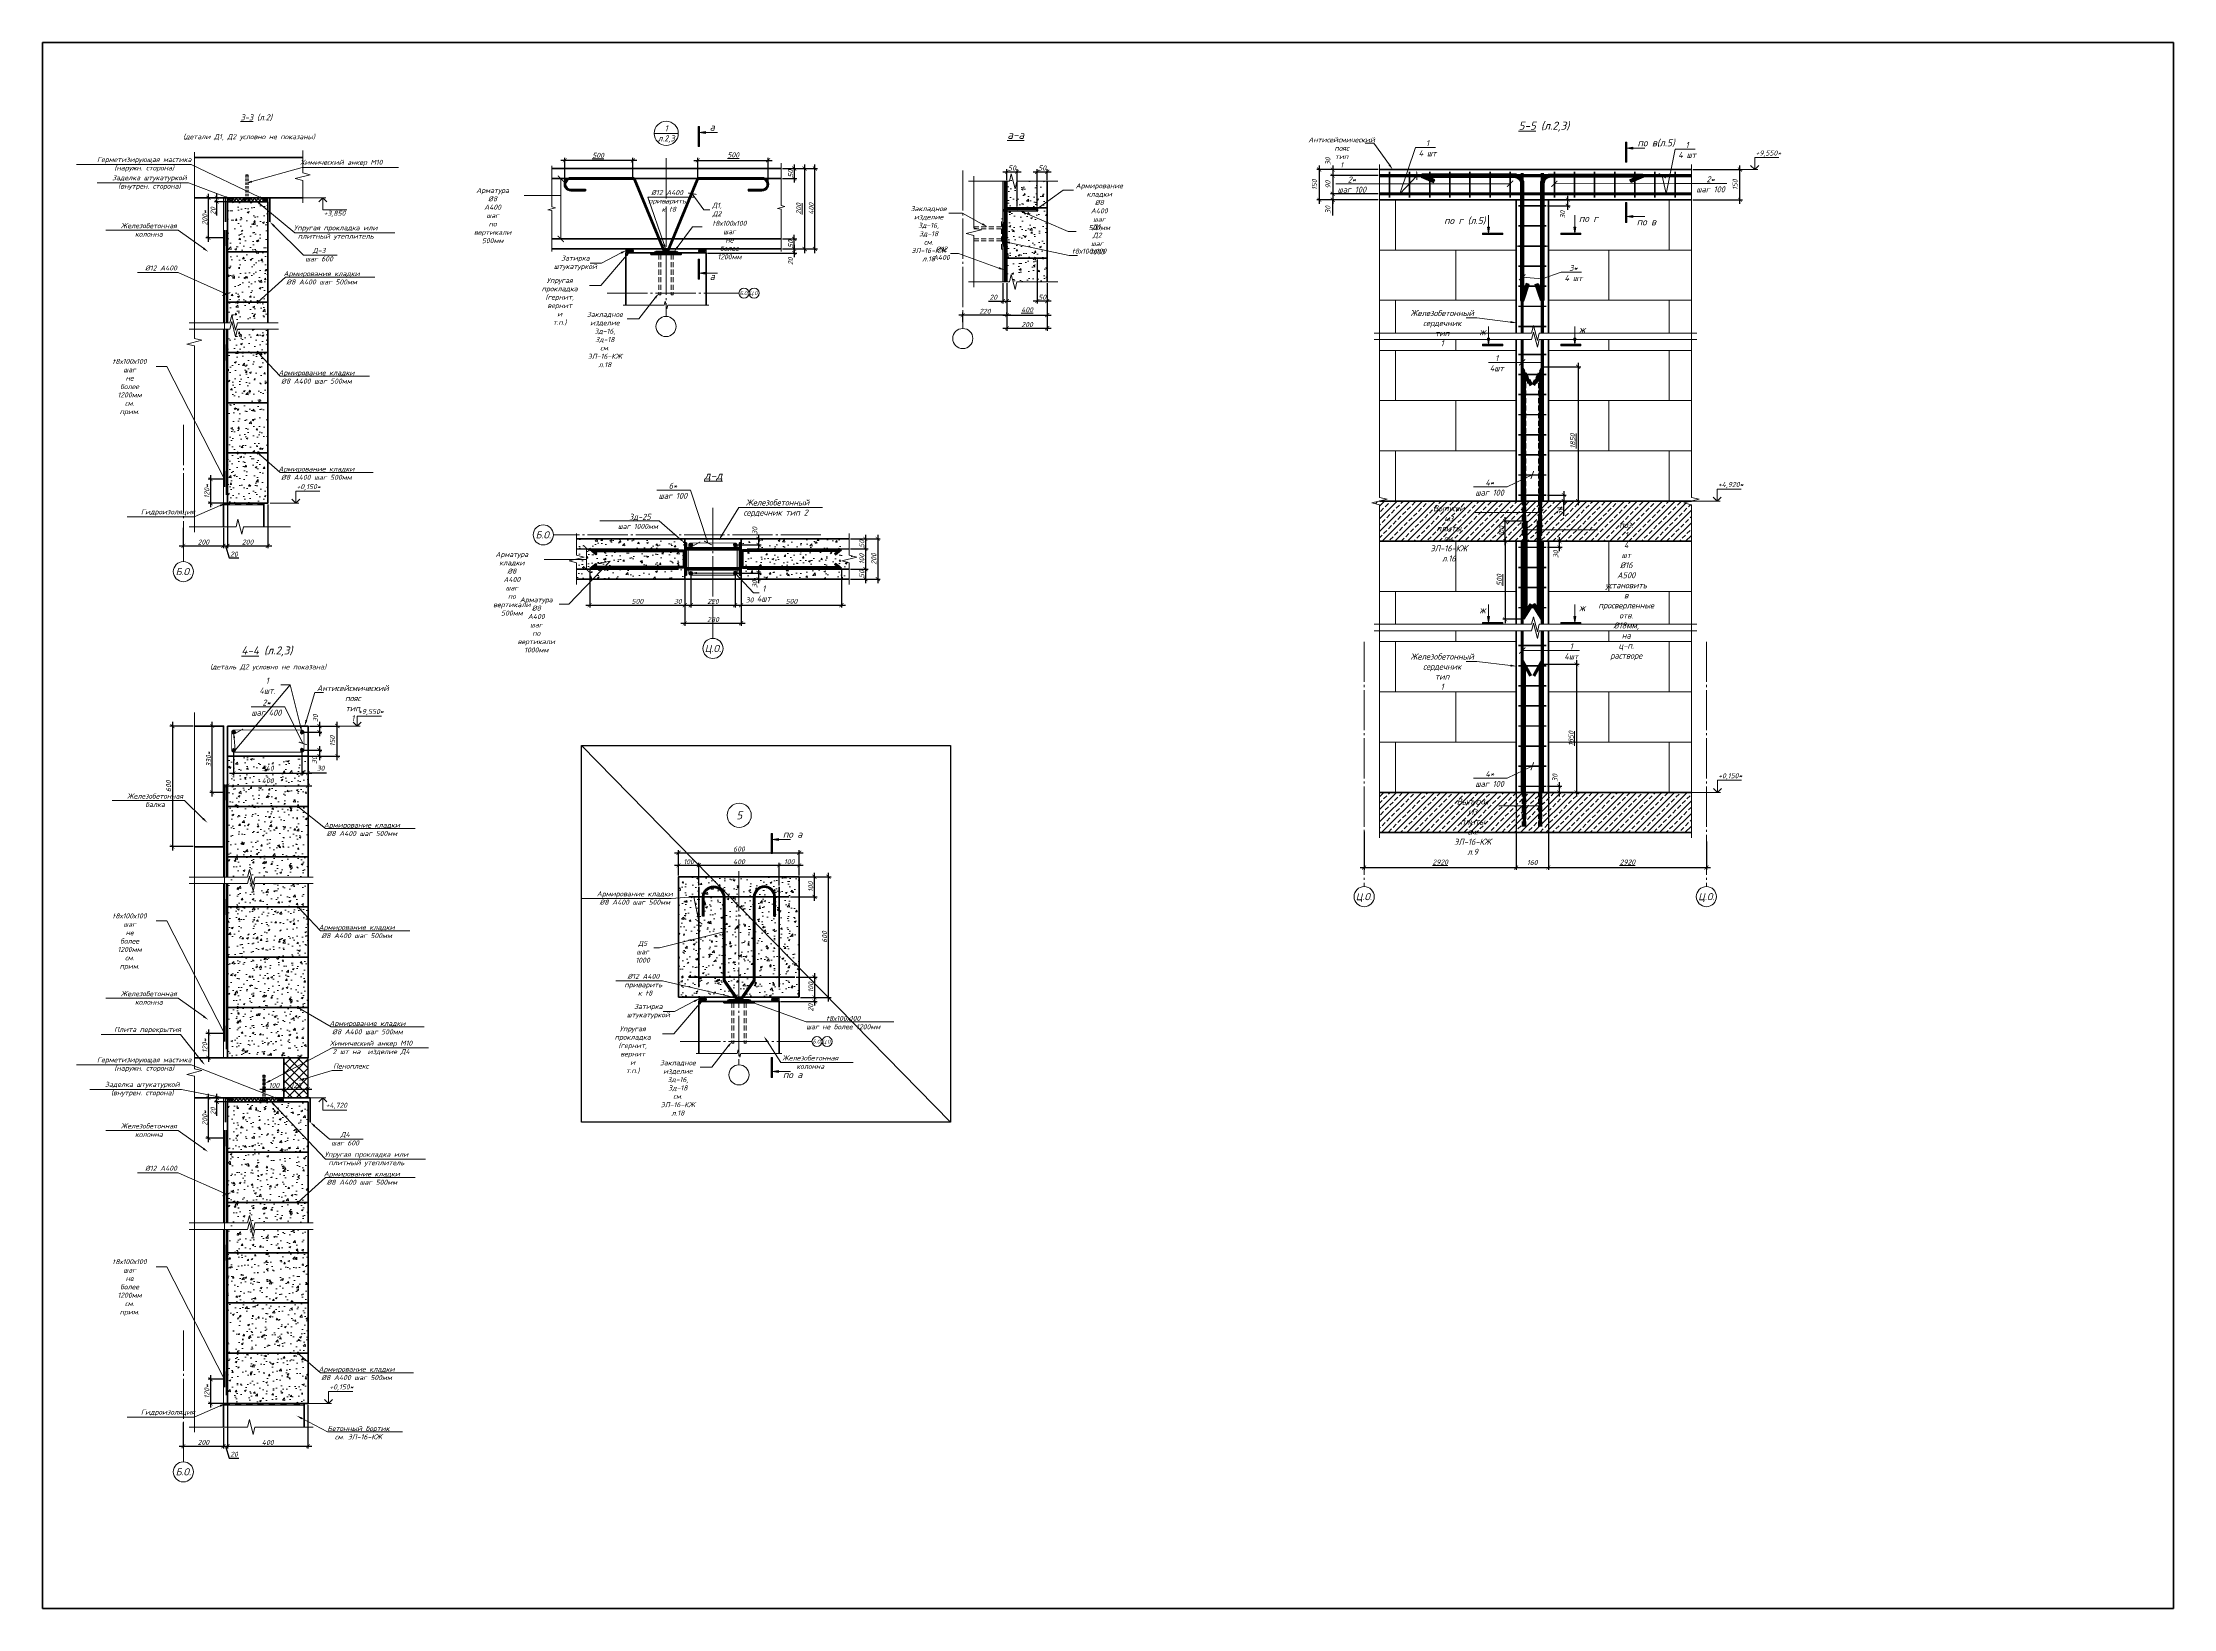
# Model space of a CAD drawing. Header units: millimetres. Extents: x -1807136 to 69844, y 23614 to 410608.
# Drawn here: x 13723 to 24318, y 28653 to 36443 of the extents above; entities that cross this region are included whole.
import ezdxf
from ezdxf import colors
from ezdxf.entities.mleader import LeaderData, LeaderLine
from ezdxf.enums import TextEntityAlignment as Align
from ezdxf.math import Vec2, Vec3

# ---------------------------------------------------------------- set-up
doc = ezdxf.new("R2010")
doc.units = ezdxf.units.MM
doc.header["$PDMODE"] = 3
for name, pattern in [('DASHED2', [0.375, 0.25, -0.125]), ('GOST2.303 5', [24, 20, -1.5, 1, -1.5]), ('HIDDEN', [0.375, 0.25, -0.125])]:
    doc.linetypes.add(name, pattern=pattern)
doc.layers.get('0').update_dxf_attribs({"lineweight": 5})
doc.layers.get('Defpoints').update_dxf_attribs({"lineweight": 0})
for name, color, linetype, lineweight in [('!!!Металл разрез', 7, 'Continuous', 35), ('#Cварка', 96, 'Continuous', 30), ('#Dimensions', 7, 'Continuous', 9), ('#Арматура', 152, 'Continuous', 30), ('#Бетон вид', 22, 'Continuous', 18), ('#Бетон разрез', 22, 'Continuous', 40), ('#Выноски', 7, 'Continuous', 15), ('#Газобетон', 152, 'Continuous', 35), ('#Газобетон вид', 150, 'Continuous', 18), ('#Границы штриховок', 7, 'Continuous', 20), ('#Оси', 7, 'Continuous', 9), ('#разм', 7, 'Continuous', 9), ('A-okno', 7, 'Continuous', 0), ('k_ Каркасы', 66, 'Continuous', 0), ('k_ Размеры', 7, 'Continuous', 15), ('Штриховка', 7, 'Continuous', 25)]:
    doc.layers.add(name, color=color, linetype=linetype, lineweight=lineweight)
doc.layers.add('#Hatch', color=7, linetype='Continuous', lineweight=5, true_color=0x525252)
doc.layers.add('#Арматура вид_2', color=7, linetype='Continuous', lineweight=35, true_color=0x616161)
doc.styles.add('GOST 2.304', font='isocpeui.ttf')
doc.styles.get("Standard").update_dxf_attribs({"font": 'arial.ttf'})
doc.styles.add('STEP PR', font='isocpeui.ttf')
doc.dimstyles.new('SPDS', dxfattribs={"dimscale": 10, "dimtxt": 2.5, "dimasz": 2, "dimexe": 1.25, "dimexo": 0.625, "dimtad": 1, "dimdec": 0, "dimrnd": 0.001, "dimtxsty": 'STEP PR', "dimblk": 'ARCHTICK', "dimcen": 2.5, "dimdle": 2, "dimclrd": 256, "dimclre": 256, "dimclrt": 7, "dimadec": 0, "dimazin": 2, "dimtfac": 0.75, "dimtdec": 0, "dimtmove": 1, "dimatfit": 3, "dimfxl": 1, "dimtolj": 1, "dimarcsym": 1})
pattern_1 = [(45, (-2355.4101, 3734.0551), (-1.122532015, 1.122532015), []), (135, (-2355.4101, 3734.0551), (-1.122532015, -1.122532015), [])]
pattern_2 = [(37.5, (-2358.6968, 3734.055), (-0.08000156, 2.44706619), [0, -1.9304, 0, -2.159, 0, -2.06375]), (7.5, (-2358.6968, 3734.055), (2.24761642, 3.5841255), [0, -1.0414, 0, -1.7399, 0, -0.66675]), (327.5, (-2360.2589, 3734.055), (3.95496185, 0.00718592), [0, -0.635, 0, -2.286, 0, -2.9845]), (317.5, (-2360.259, 3734.055), (3.81778226, 1.11464662), [0, -0.3175, 0, -1.4986, 0, -1.7145])]
pattern_3 = [(37.5, (-1995.759, 11.0527), (-0.08000156, 2.44706619), [0, -1.9304, 0, -2.159, 0, -2.06375]), (7.5, (-1995.759, 11.0527), (2.24761642, 3.5841255), [0, -1.0414, 0, -1.7399, 0, -0.66675]), (327.5, (-1997.3211, 11.0527), (3.95496185, 0.00718592), [0, -0.635, 0, -2.286, 0, -2.9845]), (317.5, (-1997.321, 11.0527), (3.81778226, 1.11464662), [0, -0.3175, 0, -1.4986, 0, -1.7145])]
pattern_4 = [(45, (-1992.4723, 11.0527), (-1.122532015, 1.122532015), []), (135, (-1992.4723, 11.0527), (-1.122532015, -1.122532015), [])]

msp = doc.modelspace()

# ---------------------------------------------------------------- texts
at = {"layer": '#Dimensions', "style": 'STEP PR'}
for s, height, p in [('%%U3-3%%U (л.2)', 30, (14785.1, 36055.8)), ('%%U5-5%%U (л.2,3)', 40, (21188.3, 36009.4)), ('(детали Д1, Д2 условно не показаны)', 25, (14749.2, 35962.3)), ('%%Uа-а', 40, (18561.5, 35963.9)), ('%%Uд-д', 40, (17057.8, 34269.7)), ('%%U4-4%%U (л.2,3)', 40, (14837.9, 33398.9)), ('(деталь Д2 условно не показана)', 25, (14843.8, 33324.8))]:
    msp.add_text(s, height=height, dxfattribs=at).set_placement(p, align=Align.CENTER)
at = {"layer": '#Оси', "linetype": 'Continuous', "ltscale": 100, "style": 'GOST 2.304'}
for s, height, p in [('Б.О.', 17.5, (17210.3, 35196.2)), ('Ц.О.', 17.5, (17260.3, 35196.2)), ('Б.О.', 35, (16212.3, 33993.7)), ('Б.О.', 35, (14422.4, 33811)), ('Ц.О.', 35, (17055.9, 33428.9)), ('Ц.О.', 35, (20292.8, 32194)), ('Ц.О.', 35, (21995.9, 32194)), ('Б.О.', 17.5, (17573.3, 31473.2)), ('Ц.О.', 17.5, (17623.3, 31473.2)), ('Б.О.', 35, (14422.4, 29332.5))]:
    msp.add_text(s, height=height, dxfattribs=at).set_placement(p, align=Align.MIDDLE_CENTER)

# ---------------------------------------------------------------- blocks, each defined once
blk = doc.blocks.new('Г.б.250х200')
at = {"layer": '#Hatch'}
h = blk.add_hatch(dxfattribs=at)
h.set_pattern_fill('AR-CONC', color=256, scale=0.5)
h.paths.add_polyline_path([(200, 250), (0, 250), (0, 0), (200, 0)])
at = {"layer": '#Газобетон'}
blk.add_lwpolyline([(0, 0), (200, 0), (200, 250), (0, 250)], close=True, dxfattribs=at)
blk = doc.blocks.new('*U78')
at = {"color": 0, "linetype": 'ByBlock', "lineweight": -2}
for p, q in [((3.73, 0), (4.05, 1.25)), ((4.05, 1.25), (4.67, -1.25)), ((3.73, 0), (0, 0)), ((4.67, -1.25), (4.98, 0)), ((8.72, 0), (4.98, 0))]:
    blk.add_line(p, q, dxfattribs=at)
blk = doc.blocks.new('*U80')
at = {"color": 0, "linetype": 'ByBlock', "lineweight": -2}
for p, q in [((6.76, 0), (7.08, 1.25)), ((7.08, 1.25), (7.7, -1.25)), ((6.76, 0), (0, 0)), ((7.7, -1.25), (8.01, 0)), ((14.78, 0), (8.01, 0))]:
    blk.add_line(p, q, dxfattribs=at)
blk = doc.blocks.new('*U81')
at = {"color": 0, "linetype": 'ByBlock', "lineweight": -2}
for p, q in [((6.77, 0), (7.08, 1.25)), ((7.08, 1.25), (7.71, -1.25)), ((6.77, 0), (0, 0)), ((7.71, -1.25), (8.02, 0)), ((14.79, 0), (8.02, 0))]:
    blk.add_line(p, q, dxfattribs=at)
blk = doc.blocks.new('*U79')
at = {"color": 0, "linetype": 'ByBlock', "lineweight": -2}
for p, q in [((7.77, 0), (8.08, 1.25)), ((8.08, 1.25), (8.71, -1.25)), ((7.77, 0), (0, 0)), ((8.71, -1.25), (9.02, 0)), ((16.79, 0), (9.02, 0))]:
    blk.add_line(p, q, dxfattribs=at)
blk = doc.blocks.new('*U10')
at = {"layer": '#Арматура', "lineweight": 0}
h = blk.add_hatch(dxfattribs=at)
h.set_pattern_fill('ANSI31', scale=0.8)
edge = h.paths.add_edge_path()
edge.add_arc((0, 4), 4, 0, 360)
blk.add_circle((0, 4), 4)
blk = doc.blocks.new('*U82')
at = {"color": 0, "linetype": 'ByBlock', "lineweight": -2}
for p, q in [((30.87, 0), (31.18, 1.25)), ((31.18, 1.25), (31.81, -1.25)), ((30.87, 0), (0, 0)), ((31.81, -1.25), (32.12, 0)), ((62.99, 0), (32.12, 0))]:
    blk.add_line(p, q, dxfattribs=at)
blk = doc.blocks.new('*U21')
at = {"layer": '#разм', "ltscale": 100, "elevation": 0}
for points in [[(4577173, -920400), (4578375, -920400)], [(4577173, -921000), (4577173, -920400)], [(4575899, -921000), (4577323, -921000)]]:
    blk.add_lwpolyline(points, dxfattribs=at)
at = {"layer": 'A-okno', "color": 0, "lineweight": 50, "ltscale": 100, "elevation": 0}
for points in [[(4577173, -921000), (4576973, -920800)], [(4577173, -921000), (4577373, -920800)]]:
    blk.add_lwpolyline(points, dxfattribs=at)
at = {"layer": '#разм', "style": 'STEP PR'}
for tag, p in [('ОТМЕТКА', (4577216, -920299)), ('ПРИМЕЧАНИЕ', (4577314, -920711))]:
    blk.add_attdef(tag, p, '', height=250, dxfattribs=at)
blk = doc.blocks.new('*U84')
at = {"color": 0, "linetype": 'ByBlock', "lineweight": -2}
for p, q in [((13.58, 0), (13.9, 1.25)), ((13.9, 1.25), (14.52, -1.25)), ((13.58, 0), (0, 0)), ((14.52, -1.25), (14.83, 0)), ((28.42, 0), (14.83, 0))]:
    blk.add_line(p, q, dxfattribs=at)
blk = doc.blocks.new('*U83')
at = {"color": 0, "linetype": 'ByBlock', "lineweight": -2}
for p, q in [((14.02, 0), (14.33, 1.25)), ((14.33, 1.25), (14.96, -1.25)), ((14.02, 0), (0, 0)), ((14.96, -1.25), (15.27, 0)), ((29.29, 0), (15.27, 0))]:
    blk.add_line(p, q, dxfattribs=at)
blk = doc.blocks.new('*U85')
at = {"layer": '#Арматура', "lineweight": 0}
h = blk.add_hatch(dxfattribs=at)
h.set_pattern_fill('ANSI31', scale=1.2)
edge = h.paths.add_edge_path()
edge.add_arc((0, 6), 6, 0, 360)
blk.add_circle((0, 6), 6)
blk = doc.blocks.new('_ArchTick')
at = {"color": 0, "linetype": 'ByBlock', "const_width": 0.15}
blk.add_lwpolyline([(-0.5, -0.5), (0.5, 0.5)], dxfattribs=at)
blk = doc.blocks.new('*D86')
at = {"layer": 'Defpoints', "color": 0, "lineweight": 40, "transparency": 16777216}
for p in [(17395, 35816), (17563, 35816), (17395, 35416)]:
    blk.add_point(p, dxfattribs=at)
at = {"layer": 'k_ Размеры', "lineweight": -2, "transparency": 16777216}
for p, q in [((17401, 35816), (17576, 35816)), ((17563, 35396), (17563, 35836)), ((17401, 35416), (17576, 35416))]:
    blk.add_line(p, q, dxfattribs=at)
at = {"layer": 'k_ Размеры', "lineweight": -2, "transparency": 16777216, "xscale": 20, "yscale": 20, "zscale": 20}
for p, rotation in [((17563, 35816), 90), ((17563, 35416), 270)]:
    blk.add_blockref('_ArchTick', p, dxfattribs=dict(at, rotation=rotation))
at = {"layer": 'k_ Размеры', "color": 7, "transparency": 16777216, "insert": (17545, 35616), "char_height": 25, "attachment_point": 5, "rotation": 90, "style": 'STEP PR'}
blk.add_mtext('\\A1;400', dxfattribs=at)
blk = doc.blocks.new('*D87')
at = {"layer": 'Defpoints', "color": 0, "transparency": 16777216}
for p in [(17395, 35816), (17512, 35816), (17395, 35416)]:
    blk.add_point(p, dxfattribs=at)
at = {"layer": 'k_ Размеры', "lineweight": -2, "transparency": 16777216}
for p, q in [((17401, 35816), (17524, 35816)), ((17512, 35396), (17512, 35836)), ((17401, 35416), (17524, 35416))]:
    blk.add_line(p, q, dxfattribs=at)
at = {"layer": 'k_ Размеры', "lineweight": -2, "transparency": 16777216, "xscale": 20, "yscale": 20, "zscale": 20}
for p, rotation in [((17512, 35816), 90), ((17512, 35416), 270)]:
    blk.add_blockref('_ArchTick', p, dxfattribs=dict(at, rotation=rotation))
at = {"layer": 'k_ Размеры', "color": 7, "transparency": 16777216, "insert": (17482, 35616), "char_height": 25, "attachment_point": 5, "rotation": 90, "style": 'STEP PR'}
blk.add_mtext('\\A1;\\L200', dxfattribs=at)
blk = doc.blocks.new('*U88')
at = {"color": 0, "linetype": 'ByBlock', "lineweight": -2}
for p, q in [((13.58, 0), (13.9, 1.25)), ((13.9, 1.25), (14.52, -1.25)), ((13.58, 0), (0, 0)), ((14.52, -1.25), (14.83, 0)), ((28.42, 0), (14.83, 0))]:
    blk.add_line(p, q, dxfattribs=at)
blk = doc.blocks.new('*D89')
at = {"layer": 'Defpoints', "color": 0, "lineweight": 40, "transparency": 16777216}
for p in [(17395, 35466), (17395, 35416), (17460, 35466)]:
    blk.add_point(p, dxfattribs=at)
at = {"layer": 'k_ Размеры', "lineweight": -2, "transparency": 16777216}
for p, q in [((17401, 35466), (17473, 35466)), ((17401, 35416), (17473, 35416)), ((17460, 35396), (17460, 35486))]:
    blk.add_line(p, q, dxfattribs=at)
at = {"layer": 'k_ Размеры', "lineweight": -2, "transparency": 16777216, "xscale": 20, "yscale": 20, "zscale": 20}
for p, rotation in [((17460, 35466), 90), ((17460, 35416), 270)]:
    blk.add_blockref('_ArchTick', p, dxfattribs=dict(at, rotation=rotation))
at = {"layer": 'k_ Размеры', "color": 7, "transparency": 16777216, "insert": (17442, 35441), "char_height": 25, "attachment_point": 5, "rotation": 90, "style": 'STEP PR'}
blk.add_mtext('\\A1;50', dxfattribs=at)
blk = doc.blocks.new('*D90')
at = {"layer": 'Defpoints', "color": 0, "lineweight": 40, "transparency": 16777216}
for p in [(17395, 35816), (17395, 35766), (17460, 35766)]:
    blk.add_point(p, dxfattribs=at)
at = {"layer": 'k_ Размеры', "lineweight": -2, "transparency": 16777216}
for p, q in [((17401, 35816), (17473, 35816)), ((17460, 35836), (17460, 35746)), ((17401, 35766), (17473, 35766))]:
    blk.add_line(p, q, dxfattribs=at)
at = {"layer": 'k_ Размеры', "lineweight": -2, "transparency": 16777216, "xscale": 20, "yscale": 20, "zscale": 20}
for p, rotation in [((17460, 35816), 90), ((17460, 35766), 270)]:
    blk.add_blockref('_ArchTick', p, dxfattribs=dict(at, rotation=rotation))
at = {"layer": 'k_ Размеры', "color": 7, "transparency": 16777216, "insert": (17442, 35791), "char_height": 25, "attachment_point": 5, "rotation": 90, "style": 'STEP PR'}
blk.add_mtext('\\A1;50', dxfattribs=at)
blk = doc.blocks.new('*D91')
at = {"layer": 'Defpoints', "color": 0, "transparency": 16777216}
for p in [(17023, 35396), (17395, 35416), (17460, 35396)]:
    blk.add_point(p, dxfattribs=at)
at = {"layer": 'k_ Размеры', "lineweight": -2, "transparency": 16777216}
for p, q in [((17029, 35396), (17473, 35396)), ((17401, 35416), (17473, 35416)), ((17460, 35436), (17460, 35376))]:
    blk.add_line(p, q, dxfattribs=at)
at = {"layer": 'k_ Размеры', "lineweight": -2, "transparency": 16777216, "xscale": 20, "yscale": 20, "zscale": 20}
for p, rotation in [((17460, 35416), 90), ((17460, 35396), 270)]:
    blk.add_blockref('_ArchTick', p, dxfattribs=dict(at, rotation=rotation))
at = {"layer": 'k_ Размеры', "color": 7, "transparency": 16777216, "insert": (17442, 35355), "char_height": 25, "attachment_point": 5, "rotation": 90, "style": 'STEP PR'}
blk.add_mtext('\\A1;20', dxfattribs=at)
blk = doc.blocks.new('*U92')
for p, q in [((-0.5, 0.5), (0.5, -0.5)), ((0.5, 0.5), (-0.5, -0.5)), ((1.5, 0.5), (2.5, -0.5)), ((2.5, 0.5), (1.5, -0.5)), ((3.5, 0.5), (4.5, -0.5)), ((4.5, 0.5), (3.5, -0.5))]:
    blk.add_line(p, q)
blk = doc.blocks.new('*U98')
at = {"layer": '#разм', "ltscale": 100, "elevation": 0}
for points in [[(4575885, -921000), (4577323, -921000)], [(4577173, -921000), (4577173, -921600)], [(4577173, -921600), (4578375, -921600)]]:
    blk.add_lwpolyline(points, dxfattribs=at)
at = {"layer": 'A-okno', "color": 0, "lineweight": 50, "ltscale": 100, "elevation": 0}
for points in [[(4577173, -921000), (4576973, -921200)], [(4577173, -921000), (4577373, -921200)]]:
    blk.add_lwpolyline(points, dxfattribs=at)
at = {"layer": '#разм', "style": 'STEP PR'}
for tag, p in [('ОТМЕТКА', (4577216, -921901)), ('ПРИМЕЧАНИЕ', (4577314, -921290))]:
    blk.add_attdef(tag, p, '', height=250, dxfattribs=at)
blk = doc.blocks.new('_None')
blk = doc.blocks.new('*U306')
at = {"color": 0, "linetype": 'ByBlock', "lineweight": -2}
blk.add_lwpolyline([(-6, 0), (6, 0)], dxfattribs=at)
blk.add_circle((0, 0), 6, dxfattribs=at)
for tag, p in [('Узел', (0, 2.5)), ('Лист', (0, -2.5))]:
    blk.add_attdef(tag, text='', height=3, dxfattribs=at).set_placement(p, align=Align.MIDDLE_CENTER)
blk = doc.blocks.new('*D103')
at = {"layer": 'Defpoints', "color": 0, "transparency": 16777216}
for p in [(14589, 35671), (14632, 35671), (14842, 35651)]:
    blk.add_point(p, dxfattribs=at)
at = {"layer": 'k_ Размеры', "lineweight": -2, "transparency": 16777216}
for p, q in [((14626, 35671), (14577, 35671)), ((14836, 35651), (14577, 35651)), ((14589, 35631), (14589, 35691)), ((14589, 35582), (14589, 35651))]:
    blk.add_line(p, q, dxfattribs=at)
at = {"layer": 'k_ Размеры', "lineweight": -2, "transparency": 16777216, "xscale": 20, "yscale": 20, "zscale": 20}
for p, rotation in [((14589, 35671), 90), ((14589, 35651), 270)]:
    blk.add_blockref('_ArchTick', p, dxfattribs=dict(at, rotation=rotation))
at = {"layer": 'k_ Размеры', "color": 7, "transparency": 16777216, "insert": (14570, 35605), "char_height": 25, "attachment_point": 5, "rotation": 90, "style": 'STEP PR'}
blk.add_mtext('\\A1;20', dxfattribs=at)
blk = doc.blocks.new('*U104')
at = {"linetype": 'ByBlock', "ltscale": 100}
h = blk.add_hatch(color=256, dxfattribs=at)
h.dxf.hatch_style = 1
h.paths.add_polyline_path([(35, 1000), (-35, 1000), (-35, 0), (35, 0)])
h = blk.add_hatch(color=256, dxfattribs=at)
h.dxf.hatch_style = 1
h.paths.add_polyline_path([(335, 750), (335, 700), (335, 650), (35, 700)])
for p, q in [((-35, 1000), (35, 1000)), ((-35, 0), (-35, 1000)), ((35, 0), (-35, 0)), ((35, 1000), (35, 0)), ((35, 700), (335, 750)), ((35, 700), (335, 650)), ((335, 750), (335, 700)), ((335, 650), (335, 700))]:
    blk.add_line(p, q, dxfattribs=at)
at = {"linetype": 'ByBlock', "ltscale": 100, "extrusion": (0, 1, 0), "elevation": 700}
blk.add_lwpolyline([(-925, 0), (-335, 0)], dxfattribs=at)
at = {"ltscale": 100, "style": 'STEP PR'}
blk.add_attdef('Nv', text='', height=350, dxfattribs=at).set_placement((781, 790), align=Align.RIGHT)
blk = doc.blocks.new('*U105')
at = {"linetype": 'ByBlock', "ltscale": 100}
h = blk.add_hatch(color=256, dxfattribs=at)
h.dxf.hatch_style = 1
h.paths.add_polyline_path([(35, 0), (-35, 0), (-35, -1000), (35, -1000)])
h = blk.add_hatch(color=256, dxfattribs=at)
h.dxf.hatch_style = 1
h.paths.add_polyline_path([(335, -750), (335, -700), (335, -650), (35, -700)])
for p, q in [((35, 0), (-35, 0)), ((-35, 0), (-35, -1000)), ((35, -1000), (35, 0)), ((-35, -1000), (35, -1000)), ((35, -700), (335, -650)), ((35, -700), (335, -750)), ((335, -650), (335, -700)), ((335, -750), (335, -700))]:
    blk.add_line(p, q, dxfattribs=at)
at = {"linetype": 'ByBlock', "ltscale": 100, "extrusion": (0, -1, 0), "elevation": 700}
blk.add_lwpolyline([(925, 0), (335, 0)], dxfattribs=at)
at = {"ltscale": 100, "style": 'STEP PR'}
blk.add_attdef('Nv', text='', height=350, dxfattribs=at).set_placement((781, -1140), align=Align.RIGHT)
blk = doc.blocks.new('*U108')
at = {"color": 0, "linetype": 'ByBlock', "lineweight": -2}
for p, q in [((8.6, 0), (8.91, 1.25)), ((8.91, 1.25), (9.53, -1.25)), ((8.6, 0), (0, 0)), ((9.53, -1.25), (9.85, 0)), ((18.44, 0), (9.85, 0))]:
    blk.add_line(p, q, dxfattribs=at)
blk = doc.blocks.new('*U106')
for p, q in [((-0.5, 0.5), (0.5, -0.5)), ((0.5, 0.5), (-0.5, -0.5)), ((1.5, 0.5), (2.5, -0.5)), ((2.5, 0.5), (1.5, -0.5)), ((3.5, 0.5), (4.5, -0.5)), ((4.5, 0.5), (3.5, -0.5)), ((5.5, 0.5), (6.5, -0.5)), ((6.5, 0.5), (5.5, -0.5)), ((7.5, 0.5), (8.5, -0.5)), ((8.5, 0.5), (7.5, -0.5)), ((9.5, 0.5), (10.5, -0.5)), ((10.5, 0.5), (9.5, -0.5)), ((11.5, 0.5), (12.5, -0.5)), ((12.5, 0.5), (11.5, -0.5))]:
    blk.add_line(p, q)
blk = doc.blocks.new('*U107')
for p, q in [((-0.5, 0.5), (0.5, -0.5)), ((0.5, 0.5), (-0.5, -0.5)), ((1.5, 0.5), (2.5, -0.5)), ((2.5, 0.5), (1.5, -0.5)), ((3.5, 0.5), (4.5, -0.5)), ((4.5, 0.5), (3.5, -0.5)), ((5.5, 0.5), (6.5, -0.5)), ((6.5, 0.5), (5.5, -0.5)), ((7.5, 0.5), (8.5, -0.5)), ((8.5, 0.5), (7.5, -0.5)), ((9.5, 0.5), (10.5, -0.5)), ((10.5, 0.5), (9.5, -0.5)), ((11.5, 0.5), (12.5, -0.5)), ((12.5, 0.5), (11.5, -0.5)), ((13.5, 0.5), (14.5, -0.5)), ((14.5, 0.5), (13.5, -0.5))]:
    blk.add_line(p, q)
blk = doc.blocks.new('*D109')
at = {"layer": 'Defpoints', "color": 0, "transparency": 16777216}
for p in [(18498, 35252), (18518, 35252), (18518, 35157)]:
    blk.add_point(p, dxfattribs=at)
at = {"layer": 'k_ Размеры', "lineweight": -2, "transparency": 16777216}
for p, q in [((18498, 35246), (18498, 35145)), ((18518, 35246), (18518, 35145)), ((18426, 35157), (18498, 35157)), ((18478, 35157), (18538, 35157))]:
    blk.add_line(p, q, dxfattribs=at)
at = {"layer": 'k_ Размеры', "lineweight": -2, "transparency": 16777216, "xscale": 20, "yscale": 20, "zscale": 20, "rotation": 180}
blk.add_blockref('_ArchTick', (18498, 35157), dxfattribs=at)
at = {"layer": 'k_ Размеры', "lineweight": -2, "transparency": 16777216, "xscale": 20, "yscale": 20, "zscale": 20}
blk.add_blockref('_ArchTick', (18518, 35157), dxfattribs=at)
at = {"layer": 'k_ Размеры', "color": 7, "transparency": 16777216, "insert": (18450, 35176), "char_height": 25, "attachment_point": 5, "style": 'STEP PR'}
blk.add_mtext('\\A1;20', dxfattribs=at)
blk = doc.blocks.new('*D110')
at = {"layer": 'Defpoints', "color": 0, "transparency": 16777216}
for p in [(18518, 35252), (18718, 35252), (18718, 35087)]:
    blk.add_point(p, dxfattribs=at)
at = {"layer": 'k_ Размеры', "lineweight": -2, "transparency": 16777216}
for p, q in [((18518, 35246), (18518, 35075)), ((18718, 35246), (18718, 35075)), ((18498, 35087), (18738, 35087))]:
    blk.add_line(p, q, dxfattribs=at)
at = {"layer": 'k_ Размеры', "lineweight": -2, "transparency": 16777216, "xscale": 20, "yscale": 20, "zscale": 20, "rotation": 180}
blk.add_blockref('_ArchTick', (18518, 35087), dxfattribs=at)
at = {"layer": 'k_ Размеры', "lineweight": -2, "transparency": 16777216, "xscale": 20, "yscale": 20, "zscale": 20}
blk.add_blockref('_ArchTick', (18718, 35087), dxfattribs=at)
at = {"layer": 'k_ Размеры', "color": 7, "transparency": 16777216, "insert": (18618, 35114), "char_height": 25, "attachment_point": 5, "style": 'STEP PR'}
blk.add_mtext('\\A1;\\L400', dxfattribs=at)
blk = doc.blocks.new('*D111')
at = {"layer": 'Defpoints', "color": 0, "transparency": 16777216}
for p in [(18298, 35087), (18518, 35087), (18298, 35045)]:
    blk.add_point(p, dxfattribs=at)
at = {"layer": 'k_ Размеры', "lineweight": -2, "transparency": 16777216}
for p, q in [((18538, 35087), (18278, 35087)), ((18298, 35052), (18298, 35100)), ((18518, 35094), (18518, 35100))]:
    blk.add_line(p, q, dxfattribs=at)
at = {"layer": 'k_ Размеры', "lineweight": -2, "transparency": 16777216, "xscale": 20, "yscale": 20, "zscale": 20, "rotation": 180}
blk.add_blockref('_ArchTick', (18298, 35087), dxfattribs=at)
at = {"layer": 'k_ Размеры', "lineweight": -2, "transparency": 16777216, "xscale": 20, "yscale": 20, "zscale": 20}
blk.add_blockref('_ArchTick', (18518, 35087), dxfattribs=at)
at = {"layer": 'k_ Размеры', "color": 7, "transparency": 16777216, "insert": (18408, 35106), "char_height": 25, "attachment_point": 5, "style": 'STEP PR'}
blk.add_mtext('\\A1;220', dxfattribs=at)
blk = doc.blocks.new('*D112')
at = {"layer": 'Defpoints', "color": 0, "transparency": 16777216}
for p in [(18518, 35753), (18568, 35800), (18568, 35621)]:
    blk.add_point(p, dxfattribs=at)
at = {"layer": 'k_ Размеры', "lineweight": -2, "transparency": 16777216}
for p, q in [((18498, 35800), (18588, 35800)), ((18518, 35759), (18518, 35813)), ((18568, 35627), (18568, 35813))]:
    blk.add_line(p, q, dxfattribs=at)
at = {"layer": 'k_ Размеры', "lineweight": -2, "transparency": 16777216, "xscale": 20, "yscale": 20, "zscale": 20, "rotation": 180}
blk.add_blockref('_ArchTick', (18518, 35800), dxfattribs=at)
at = {"layer": 'k_ Размеры', "lineweight": -2, "transparency": 16777216, "xscale": 20, "yscale": 20, "zscale": 20}
blk.add_blockref('_ArchTick', (18568, 35800), dxfattribs=at)
at = {"layer": 'k_ Размеры', "color": 7, "transparency": 16777216, "insert": (18543, 35819), "char_height": 25, "attachment_point": 5, "style": 'STEP PR'}
blk.add_mtext('\\A1;50', dxfattribs=at)
blk = doc.blocks.new('*D113')
at = {"layer": 'Defpoints', "color": 0, "transparency": 16777216}
for p in [(18718, 35800), (18718, 35753), (18668, 35621)]:
    blk.add_point(p, dxfattribs=at)
at = {"layer": 'k_ Размеры', "lineweight": -2, "transparency": 16777216}
for p, q in [((18648, 35800), (18738, 35800)), ((18668, 35627), (18668, 35813)), ((18718, 35759), (18718, 35813))]:
    blk.add_line(p, q, dxfattribs=at)
at = {"layer": 'k_ Размеры', "lineweight": -2, "transparency": 16777216, "xscale": 20, "yscale": 20, "zscale": 20, "rotation": 180}
blk.add_blockref('_ArchTick', (18668, 35800), dxfattribs=at)
at = {"layer": 'k_ Размеры', "lineweight": -2, "transparency": 16777216, "xscale": 20, "yscale": 20, "zscale": 20}
blk.add_blockref('_ArchTick', (18718, 35800), dxfattribs=at)
at = {"layer": 'k_ Размеры', "color": 7, "transparency": 16777216, "insert": (18693, 35819), "char_height": 25, "attachment_point": 5, "style": 'STEP PR'}
blk.add_mtext('\\A1;50', dxfattribs=at)
blk = doc.blocks.new('*D114')
at = {"layer": 'Defpoints', "color": 0, "transparency": 16777216}
for p in [(18668, 35371), (18718, 35252), (18668, 35157)]:
    blk.add_point(p, dxfattribs=at)
at = {"layer": 'k_ Размеры', "lineweight": -2, "transparency": 16777216}
for p, q in [((18668, 35364), (18668, 35145)), ((18718, 35246), (18718, 35145)), ((18738, 35157), (18648, 35157))]:
    blk.add_line(p, q, dxfattribs=at)
at = {"layer": 'k_ Размеры', "lineweight": -2, "transparency": 16777216, "xscale": 20, "yscale": 20, "zscale": 20, "rotation": 180}
blk.add_blockref('_ArchTick', (18668, 35157), dxfattribs=at)
at = {"layer": 'k_ Размеры', "lineweight": -2, "transparency": 16777216, "xscale": 20, "yscale": 20, "zscale": 20}
blk.add_blockref('_ArchTick', (18718, 35157), dxfattribs=at)
at = {"layer": 'k_ Размеры', "color": 7, "transparency": 16777216, "insert": (18693, 35176), "char_height": 25, "attachment_point": 5, "style": 'STEP PR'}
blk.add_mtext('\\A1;50', dxfattribs=at)
blk = doc.blocks.new('*D115')
at = {"layer": 'Defpoints', "color": 0, "transparency": 16777216}
for p in [(17330, 35857), (16981, 35765), (17330, 35738)]:
    blk.add_point(p, dxfattribs=at)
at = {"layer": 'k_ Размеры', "lineweight": -2, "transparency": 16777216}
for p, q in [((16961, 35857), (17350, 35857)), ((16981, 35771), (16981, 35869)), ((17330, 35744), (17330, 35869))]:
    blk.add_line(p, q, dxfattribs=at)
at = {"layer": 'k_ Размеры', "lineweight": -2, "transparency": 16777216, "xscale": 20, "yscale": 20, "zscale": 20, "rotation": 180}
blk.add_blockref('_ArchTick', (16981, 35857), dxfattribs=at)
at = {"layer": 'k_ Размеры', "lineweight": -2, "transparency": 16777216, "xscale": 20, "yscale": 20, "zscale": 20}
blk.add_blockref('_ArchTick', (17330, 35857), dxfattribs=at)
at = {"layer": 'k_ Размеры', "color": 7, "transparency": 16777216, "insert": (17148, 35884), "char_height": 25, "attachment_point": 5, "style": 'STEP PR'}
blk.add_mtext('\\A1;\\L 500', dxfattribs=at)
blk = doc.blocks.new('*D116')
at = {"layer": 'Defpoints', "color": 0, "transparency": 16777216}
for p in [(16319, 35857), (16319, 35738), (16658, 35766)]:
    blk.add_point(p, dxfattribs=at)
at = {"layer": 'k_ Размеры', "lineweight": -2, "transparency": 16777216}
for p, q in [((16678, 35857), (16299, 35857)), ((16319, 35744), (16319, 35869)), ((16658, 35772), (16658, 35869))]:
    blk.add_line(p, q, dxfattribs=at)
at = {"layer": 'k_ Размеры', "lineweight": -2, "transparency": 16777216, "xscale": 20, "yscale": 20, "zscale": 20, "rotation": 180}
blk.add_blockref('_ArchTick', (16319, 35857), dxfattribs=at)
at = {"layer": 'k_ Размеры', "lineweight": -2, "transparency": 16777216, "xscale": 20, "yscale": 20, "zscale": 20}
blk.add_blockref('_ArchTick', (16658, 35857), dxfattribs=at)
at = {"layer": 'k_ Размеры', "color": 7, "transparency": 16777216, "insert": (16476, 35882), "char_height": 25, "attachment_point": 5, "style": 'STEP PR'}
blk.add_mtext('\\A1;\\L 500', dxfattribs=at)
blk = doc.blocks.new('*D117')
at = {"layer": 'Defpoints', "color": 0, "transparency": 16777216}
for p in [(14626, 34271), (14558, 34151), (14626, 34151)]:
    blk.add_point(p, dxfattribs=at)
at = {"layer": 'k_ Размеры', "lineweight": -2, "transparency": 16777216}
for p, q in [((14620, 34271), (14545, 34271)), ((14558, 34291), (14558, 34131)), ((14620, 34151), (14545, 34151))]:
    blk.add_line(p, q, dxfattribs=at)
at = {"layer": 'k_ Размеры', "lineweight": -2, "transparency": 16777216, "xscale": 20, "yscale": 20, "zscale": 20}
for p, rotation in [((14558, 34271), 90), ((14558, 34151), 270)]:
    blk.add_blockref('_ArchTick', p, dxfattribs=dict(at, rotation=rotation))
at = {"layer": 'k_ Размеры', "color": 7, "transparency": 16777216, "insert": (14539, 34211), "char_height": 25, "attachment_point": 5, "rotation": 90, "style": 'STEP PR'}
blk.add_mtext('\\A1;120*', dxfattribs=at)
blk = doc.blocks.new('*D118')
at = {"layer": 'Defpoints', "color": 0, "transparency": 16777216}
for p in [(14547, 35671), (14626, 35671), (14626, 35471)]:
    blk.add_point(p, dxfattribs=at)
at = {"layer": 'k_ Размеры', "lineweight": -2, "transparency": 16777216}
for p, q in [((14620, 35671), (14535, 35671)), ((14547, 35451), (14547, 35691)), ((14620, 35471), (14535, 35471))]:
    blk.add_line(p, q, dxfattribs=at)
at = {"layer": 'k_ Размеры', "lineweight": -2, "transparency": 16777216, "xscale": 20, "yscale": 20, "zscale": 20}
for p, rotation in [((14547, 35671), 90), ((14547, 35471), 270)]:
    blk.add_blockref('_ArchTick', p, dxfattribs=dict(at, rotation=rotation))
at = {"layer": 'k_ Размеры', "color": 7, "transparency": 16777216, "insert": (14529, 35571), "char_height": 25, "attachment_point": 5, "rotation": 90, "style": 'STEP PR'}
blk.add_mtext('\\A1;200*', dxfattribs=at)
blk = doc.blocks.new('*U7')
at = {"layer": '#Арматура', "lineweight": 0}
h = blk.add_hatch(dxfattribs=at)
h.set_pattern_fill('ANSI31', scale=1.6)
edge = h.paths.add_edge_path()
edge.add_arc((0, 8), 8, 0, 360)
blk.add_circle((0, 8), 8)
blk = doc.blocks.new('*U126')
at = {"color": 0, "linetype": 'ByBlock', "lineweight": -2}
for p, q in [((3.58, 0), (3.9, 1.25)), ((3.9, 1.25), (4.52, -1.25)), ((3.58, 0), (0, 0)), ((4.52, -1.25), (4.83, 0)), ((8.42, 0), (4.83, 0))]:
    blk.add_line(p, q, dxfattribs=at)
blk = doc.blocks.new('*D127')
at = {"layer": 'Defpoints', "color": 0, "transparency": 16777216}
for p in [(17734, 33974), (17734, 33924), (17814, 33924)]:
    blk.add_point(p, dxfattribs=at)
at = {"layer": 'k_ Размеры', "lineweight": -2, "transparency": 16777216}
for p, q in [((17740, 33974), (17827, 33974)), ((17740, 33924), (17827, 33924)), ((17814, 33994), (17814, 33904))]:
    blk.add_line(p, q, dxfattribs=at)
at = {"layer": 'k_ Размеры', "lineweight": -2, "transparency": 16777216, "xscale": 20, "yscale": 20, "zscale": 20}
for p, rotation in [((17814, 33974), 90), ((17814, 33924), 270)]:
    blk.add_blockref('_ArchTick', p, dxfattribs=dict(at, rotation=rotation))
at = {"layer": 'k_ Размеры', "color": 7, "transparency": 16777216, "insert": (17796, 33949), "char_height": 25, "attachment_point": 5, "rotation": 90, "style": 'STEP PR'}
blk.add_mtext('\\A1;50', dxfattribs=at)
blk = doc.blocks.new('*D128')
at = {"layer": 'Defpoints', "color": 0, "transparency": 16777216}
for p in [(17734, 33924), (17734, 33824), (17814, 33824)]:
    blk.add_point(p, dxfattribs=at)
at = {"layer": 'k_ Размеры', "lineweight": -2, "transparency": 16777216}
for p, q in [((17740, 33924), (17827, 33924)), ((17814, 33944), (17814, 33804)), ((17740, 33824), (17827, 33824))]:
    blk.add_line(p, q, dxfattribs=at)
at = {"layer": 'k_ Размеры', "lineweight": -2, "transparency": 16777216, "xscale": 20, "yscale": 20, "zscale": 20}
for p, rotation in [((17814, 33924), 90), ((17814, 33824), 270)]:
    blk.add_blockref('_ArchTick', p, dxfattribs=dict(at, rotation=rotation))
at = {"layer": 'k_ Размеры', "color": 7, "transparency": 16777216, "insert": (17796, 33874), "char_height": 25, "attachment_point": 5, "rotation": 90, "style": 'STEP PR'}
blk.add_mtext('\\A1;100', dxfattribs=at)
blk = doc.blocks.new('*D129')
at = {"layer": 'Defpoints', "color": 0, "transparency": 16777216}
for p in [(17734, 33824), (17734, 33774), (17814, 33774)]:
    blk.add_point(p, dxfattribs=at)
at = {"layer": 'k_ Размеры', "lineweight": -2, "transparency": 16777216}
for p, q in [((17740, 33824), (17827, 33824)), ((17814, 33844), (17814, 33754)), ((17740, 33774), (17827, 33774))]:
    blk.add_line(p, q, dxfattribs=at)
at = {"layer": 'k_ Размеры', "lineweight": -2, "transparency": 16777216, "xscale": 20, "yscale": 20, "zscale": 20}
for p, rotation in [((17814, 33824), 90), ((17814, 33774), 270)]:
    blk.add_blockref('_ArchTick', p, dxfattribs=dict(at, rotation=rotation))
at = {"layer": 'k_ Размеры', "color": 7, "transparency": 16777216, "insert": (17796, 33799), "char_height": 25, "attachment_point": 5, "rotation": 90, "style": 'STEP PR'}
blk.add_mtext('\\A1;50', dxfattribs=at)
blk = doc.blocks.new('*D130')
at = {"layer": 'Defpoints', "color": 0, "transparency": 16777216}
for p in [(17734, 33974), (17734, 33774), (17875, 33774)]:
    blk.add_point(p, dxfattribs=at)
at = {"layer": 'k_ Размеры', "lineweight": -2, "transparency": 16777216}
for p, q in [((17740, 33974), (17887, 33974)), ((17875, 33994), (17875, 33754)), ((17740, 33774), (17887, 33774))]:
    blk.add_line(p, q, dxfattribs=at)
at = {"layer": 'k_ Размеры', "lineweight": -2, "transparency": 16777216, "xscale": 20, "yscale": 20, "zscale": 20}
for p, rotation in [((17875, 33974), 90), ((17875, 33774), 270)]:
    blk.add_blockref('_ArchTick', p, dxfattribs=dict(at, rotation=rotation))
at = {"layer": 'k_ Размеры', "color": 7, "transparency": 16777216, "insert": (17856, 33874), "char_height": 25, "attachment_point": 5, "rotation": 90, "style": 'STEP PR'}
blk.add_mtext('\\A1;200', dxfattribs=at)
blk = doc.blocks.new('*D131')
at = {"layer": 'Defpoints', "color": 0, "transparency": 16777216}
for p in [(16946, 33804), (16916, 33774), (16946, 33644)]:
    blk.add_point(p, dxfattribs=at)
at = {"layer": 'k_ Размеры', "lineweight": -2, "transparency": 16777216}
for p, q in [((16916, 33767), (16916, 33632)), ((16946, 33797), (16946, 33632)), ((16896, 33644), (16966, 33644))]:
    blk.add_line(p, q, dxfattribs=at)
at = {"layer": 'k_ Размеры', "lineweight": -2, "transparency": 16777216, "xscale": 20, "yscale": 20, "zscale": 20, "rotation": 180}
blk.add_blockref('_ArchTick', (16916, 33644), dxfattribs=at)
at = {"layer": 'k_ Размеры', "lineweight": -2, "transparency": 16777216, "xscale": 20, "yscale": 20, "zscale": 20}
blk.add_blockref('_ArchTick', (16946, 33644), dxfattribs=at)
at = {"layer": 'k_ Размеры', "color": 7, "transparency": 16777216, "insert": (16881, 33663), "char_height": 25, "attachment_point": 5, "style": 'STEP PR'}
blk.add_mtext('\\A1;30', dxfattribs=at)
blk = doc.blocks.new('*D132')
at = {"layer": 'Defpoints', "color": 0, "transparency": 16777216}
for p in [(16946, 33804), (17166, 33804), (17166, 33644)]:
    blk.add_point(p, dxfattribs=at)
at = {"layer": 'k_ Размеры', "lineweight": -2, "transparency": 16777216}
for p, q in [((16946, 33797), (16946, 33632)), ((17166, 33797), (17166, 33632)), ((16926, 33644), (17186, 33644))]:
    blk.add_line(p, q, dxfattribs=at)
at = {"layer": 'k_ Размеры', "lineweight": -2, "transparency": 16777216, "xscale": 20, "yscale": 20, "zscale": 20, "rotation": 180}
blk.add_blockref('_ArchTick', (16946, 33644), dxfattribs=at)
at = {"layer": 'k_ Размеры', "lineweight": -2, "transparency": 16777216, "xscale": 20, "yscale": 20, "zscale": 20}
blk.add_blockref('_ArchTick', (17166, 33644), dxfattribs=at)
at = {"layer": 'k_ Размеры', "color": 7, "transparency": 16777216, "insert": (17056, 33663), "char_height": 25, "attachment_point": 5, "style": 'STEP PR'}
blk.add_mtext('\\A1;220', dxfattribs=at)
blk = doc.blocks.new('*D133')
at = {"layer": 'Defpoints', "color": 0, "transparency": 16777216}
for p in [(17166, 33804), (17196, 33774), (17196, 33644)]:
    blk.add_point(p, dxfattribs=at)
at = {"layer": 'k_ Размеры', "lineweight": -2, "transparency": 16777216}
for p, q in [((17166, 33797), (17166, 33632)), ((17196, 33767), (17196, 33632)), ((17146, 33644), (17216, 33644))]:
    blk.add_line(p, q, dxfattribs=at)
at = {"layer": 'k_ Размеры', "lineweight": -2, "transparency": 16777216, "xscale": 20, "yscale": 20, "zscale": 20, "rotation": 180}
blk.add_blockref('_ArchTick', (17166, 33644), dxfattribs=at)
at = {"layer": 'k_ Размеры', "lineweight": -2, "transparency": 16777216, "xscale": 20, "yscale": 20, "zscale": 20}
blk.add_blockref('_ArchTick', (17196, 33644), dxfattribs=at)
at = {"layer": 'k_ Размеры', "color": 7, "transparency": 16777216, "insert": (17238, 33670), "char_height": 25, "attachment_point": 5, "style": 'STEP PR'}
blk.add_mtext('\\A1;30', dxfattribs=at)
blk = doc.blocks.new('*D134')
at = {"layer": 'Defpoints', "color": 0, "transparency": 16777216}
for p in [(16916, 33774), (17196, 33774), (17196, 33554)]:
    blk.add_point(p, dxfattribs=at)
at = {"layer": 'k_ Размеры', "lineweight": -2, "transparency": 16777216}
for p, q in [((16916, 33767), (16916, 33542)), ((17196, 33767), (17196, 33542)), ((16896, 33554), (17216, 33554))]:
    blk.add_line(p, q, dxfattribs=at)
at = {"layer": 'k_ Размеры', "lineweight": -2, "transparency": 16777216, "xscale": 20, "yscale": 20, "zscale": 20, "rotation": 180}
blk.add_blockref('_ArchTick', (16916, 33554), dxfattribs=at)
at = {"layer": 'k_ Размеры', "lineweight": -2, "transparency": 16777216, "xscale": 20, "yscale": 20, "zscale": 20}
blk.add_blockref('_ArchTick', (17196, 33554), dxfattribs=at)
at = {"layer": 'k_ Размеры', "color": 7, "transparency": 16777216, "insert": (17056, 33573), "char_height": 25, "attachment_point": 5, "style": 'STEP PR'}
blk.add_mtext('\\A1;280', dxfattribs=at)
blk = doc.blocks.new('*D135')
at = {"layer": 'Defpoints', "color": 0, "transparency": 16777216}
for p in [(17166, 33944), (17196, 33974), (17283, 33944)]:
    blk.add_point(p, dxfattribs=at)
at = {"layer": 'k_ Размеры', "lineweight": -2, "transparency": 16777216}
for p, q in [((17173, 33944), (17296, 33944)), ((17202, 33974), (17296, 33974)), ((17283, 33994), (17283, 33924))]:
    blk.add_line(p, q, dxfattribs=at)
at = {"layer": 'k_ Размеры', "lineweight": -2, "transparency": 16777216, "xscale": 20, "yscale": 20, "zscale": 20}
for p, rotation in [((17283, 33974), 90), ((17283, 33944), 270)]:
    blk.add_blockref('_ArchTick', p, dxfattribs=dict(at, rotation=rotation))
at = {"layer": 'k_ Размеры', "color": 7, "transparency": 16777216, "insert": (17264, 34014), "char_height": 25, "attachment_point": 5, "rotation": 90, "style": 'STEP PR'}
blk.add_mtext('\\A1;30', dxfattribs=at)
blk = doc.blocks.new('*D136')
at = {"layer": 'Defpoints', "color": 0, "transparency": 16777216}
for p in [(17166, 33804), (17166, 33774), (17283, 33774)]:
    blk.add_point(p, dxfattribs=at)
at = {"layer": 'k_ Размеры', "lineweight": -2, "transparency": 16777216}
for p, q in [((17173, 33804), (17296, 33804)), ((17283, 33824), (17283, 33754)), ((17172, 33774), (17296, 33774))]:
    blk.add_line(p, q, dxfattribs=at)
at = {"layer": 'k_ Размеры', "lineweight": -2, "transparency": 16777216, "xscale": 20, "yscale": 20, "zscale": 20}
for p, rotation in [((17283, 33804), 90), ((17283, 33774), 270)]:
    blk.add_blockref('_ArchTick', p, dxfattribs=dict(at, rotation=rotation))
at = {"layer": 'k_ Размеры', "color": 7, "transparency": 16777216, "insert": (17264, 33748), "char_height": 25, "attachment_point": 5, "rotation": 90, "style": 'STEP PR'}
blk.add_mtext('\\A1;30', dxfattribs=at)
blk = doc.blocks.new('*D137')
at = {"layer": '#Dimensions', "lineweight": -2, "transparency": 16777216}
for p, q in [((21184, 34830), (21371, 34830)), ((21358, 34850), (21358, 34142)), ((21216, 34162), (21371, 34162))]:
    blk.add_line(p, q, dxfattribs=at)
at = {"layer": 'Defpoints', "color": 0, "lineweight": 40, "transparency": 16777216}
for p in [(21178, 34830), (21210, 34162), (21358, 34162)]:
    blk.add_point(p, dxfattribs=at)
at = {"layer": '#Dimensions', "lineweight": -2, "transparency": 16777216, "xscale": 20, "yscale": 20, "zscale": 20}
for p, rotation in [((21358, 34830), 90), ((21358, 34162), 270)]:
    blk.add_blockref('_ArchTick', p, dxfattribs=dict(at, rotation=rotation))
at = {"layer": '#Dimensions', "transparency": 16777216, "insert": (21331, 34461), "char_height": 25, "attachment_point": 5, "rotation": 90, "style": 'STEP PR'}
blk.add_mtext('\\A1;\\L1850', dxfattribs=at)
blk = doc.blocks.new('*U191')
at = {"color": 0, "linetype": 'ByBlock', "lineweight": -2}
for p, q in [((55.21, 0), (55.53, 1.25)), ((55.53, 1.25), (56.15, -1.25)), ((55.21, 0), (0, 0)), ((56.15, -1.25), (56.46, 0)), ((111.68, 0), (56.46, 0))]:
    blk.add_line(p, q, dxfattribs=at)
blk = doc.blocks.new('*U174')
at = {"color": 0, "linetype": 'ByBlock', "lineweight": -2}
for p, q in [((55.21, 0), (55.53, 1.25)), ((55.53, 1.25), (56.15, -1.25)), ((55.21, 0), (0, 0)), ((56.15, -1.25), (56.46, 0)), ((111.68, 0), (56.46, 0))]:
    blk.add_line(p, q, dxfattribs=at)
blk = doc.blocks.new('*D138')
at = {"layer": '#Dimensions', "lineweight": -2, "transparency": 16777216}
for p, q in [((21050, 32747), (21050, 32327)), ((20294, 32518), (20294, 32327)), ((20274, 32339), (21070, 32339))]:
    blk.add_line(p, q, dxfattribs=at)
at = {"layer": 'Defpoints', "color": 0, "lineweight": 40, "transparency": 16777216}
for p in [(21050, 32753), (20294, 32524), (21050, 32339)]:
    blk.add_point(p, dxfattribs=at)
at = {"layer": '#Dimensions', "lineweight": -2, "transparency": 16777216, "xscale": 20, "yscale": 20, "zscale": 20, "rotation": 180}
blk.add_blockref('_ArchTick', (20294, 32339), dxfattribs=at)
at = {"layer": '#Dimensions', "lineweight": -2, "transparency": 16777216, "xscale": 20, "yscale": 20, "zscale": 20}
blk.add_blockref('_ArchTick', (21050, 32339), dxfattribs=at)
at = {"layer": '#Dimensions', "transparency": 16777216, "insert": (20672, 32366), "char_height": 25, "attachment_point": 5, "style": 'STEP PR'}
blk.add_mtext('\\A1;\\L2920', dxfattribs=at)
blk = doc.blocks.new('*D139')
at = {"layer": '#Dimensions', "lineweight": -2, "transparency": 16777216}
for p, q in [((21050, 32747), (21050, 32327)), ((21210, 32747), (21210, 32327)), ((21030, 32339), (21230, 32339))]:
    blk.add_line(p, q, dxfattribs=at)
at = {"layer": 'Defpoints', "color": 0, "lineweight": 40, "transparency": 16777216}
for p in [(21050, 32753), (21210, 32753), (21210, 32339)]:
    blk.add_point(p, dxfattribs=at)
at = {"layer": '#Dimensions', "lineweight": -2, "transparency": 16777216, "xscale": 20, "yscale": 20, "zscale": 20, "rotation": 180}
blk.add_blockref('_ArchTick', (21050, 32339), dxfattribs=at)
at = {"layer": '#Dimensions', "lineweight": -2, "transparency": 16777216, "xscale": 20, "yscale": 20, "zscale": 20}
blk.add_blockref('_ArchTick', (21210, 32339), dxfattribs=at)
at = {"layer": '#Dimensions', "transparency": 16777216, "insert": (21130, 32364), "char_height": 25, "attachment_point": 5, "style": 'STEP PR'}
blk.add_mtext('\\A1;160', dxfattribs=at)
blk = doc.blocks.new('*D140')
at = {"layer": '#Dimensions', "lineweight": -2, "transparency": 16777216}
for p, q in [((21210, 32747), (21210, 32327)), ((21996, 32469), (21996, 32327)), ((21190, 32339), (22016, 32339))]:
    blk.add_line(p, q, dxfattribs=at)
at = {"layer": 'Defpoints', "color": 0, "lineweight": 40, "transparency": 16777216}
for p in [(21210, 32753), (21996, 32475), (21996, 32339)]:
    blk.add_point(p, dxfattribs=at)
at = {"layer": '#Dimensions', "lineweight": -2, "transparency": 16777216, "xscale": 20, "yscale": 20, "zscale": 20, "rotation": 180}
blk.add_blockref('_ArchTick', (21210, 32339), dxfattribs=at)
at = {"layer": '#Dimensions', "lineweight": -2, "transparency": 16777216, "xscale": 20, "yscale": 20, "zscale": 20}
blk.add_blockref('_ArchTick', (21996, 32339), dxfattribs=at)
at = {"layer": '#Dimensions', "transparency": 16777216, "insert": (21603, 32366), "char_height": 25, "attachment_point": 5, "style": 'STEP PR'}
blk.add_mtext('\\A1;\\L2920', dxfattribs=at)
blk = doc.blocks.new('*U32')
at = {"color": 0, "linetype": 'ByBlock', "lineweight": -2}
for p, q in [((26.11, 0), (26.42, 1.25)), ((26.42, 1.25), (27.04, -1.25)), ((26.11, 0), (0, 0)), ((27.04, -1.25), (27.36, 0)), ((53.46, 0), (27.36, 0))]:
    blk.add_line(p, q, dxfattribs=at)
blk = doc.blocks.new('*D141')
at = {"layer": '#Dimensions', "lineweight": -2, "transparency": 16777216}
for p, q in [((22163, 35641), (22163, 35831)), ((21928, 35811), (22176, 35811)), ((21928, 35661), (22176, 35661))]:
    blk.add_line(p, q, dxfattribs=at)
at = {"layer": 'Defpoints', "color": 0, "lineweight": 40, "transparency": 16777216}
for p in [(21922, 35811), (22163, 35811), (21922, 35661)]:
    blk.add_point(p, dxfattribs=at)
at = {"layer": '#Dimensions', "lineweight": -2, "transparency": 16777216, "xscale": 20, "yscale": 20, "zscale": 20}
for p, rotation in [((22163, 35811), 90), ((22163, 35661), 270)]:
    blk.add_blockref('_ArchTick', p, dxfattribs=dict(at, rotation=rotation))
at = {"layer": '#Dimensions', "transparency": 16777216, "insert": (22139, 35736), "char_height": 25, "attachment_point": 5, "rotation": 90, "style": 'STEP PR'}
blk.add_mtext('\\A1;150', dxfattribs=at)
blk = doc.blocks.new('*U258')
at = {"ltscale": 100}
h = blk.add_hatch(color=256, dxfattribs=at)
h.dxf.hatch_style = 1
h.paths.add_polyline_path([(1415, 1070), (1365, 1070), (1315, 1070), (1365, 770)])
h = blk.add_hatch(color=256, dxfattribs=at)
h.dxf.hatch_style = 1
h.paths.add_polyline_path([(1665, 700), (1665, 770), (665, 770), (665, 700)])
at = {"linetype": 'Continuous', "ltscale": 100}
for p, q in [((1365, 770), (1315, 1070)), ((1315, 1070), (1365, 1070)), ((1415, 1070), (1365, 1070)), ((1365, 770), (1415, 1070)), ((1665, 770), (665, 770)), ((665, 700), (1665, 700)), ((1665, 700), (1665, 770))]:
    blk.add_line(p, q, dxfattribs=at)
at = {"linetype": 'Continuous', "ltscale": 100, "extrusion": (1, -1e-16, 0), "elevation": 1365}
blk.add_lwpolyline([(1660, 0), (1070, 0)], dxfattribs=at)
at = {"linetype": 'Continuous', "ltscale": 100}
blk.add_lwpolyline([(665, 700), (665, 770)], dxfattribs=at)
at = {"ltscale": 100, "style": 'STEP PR'}
blk.add_attdef('Nh', text='', height=350, dxfattribs=at).set_placement((1799, 1222), align=Align.RIGHT)
blk = doc.blocks.new('*U29')
at = {"ltscale": 100}
h = blk.add_hatch(color=256, dxfattribs=at)
h.dxf.hatch_style = 1
h.paths.add_polyline_path([(-85, 1070), (-35, 1070), (15, 1070), (-35, 770)])
h = blk.add_hatch(color=256, dxfattribs=at)
h.dxf.hatch_style = 1
h.paths.add_polyline_path([(665, 700), (665, 770), (-335, 770), (-335, 700)])
at = {"linetype": 'Continuous', "ltscale": 100}
for p, q in [((-85, 1070), (-35, 1070)), ((-35, 770), (-85, 1070)), ((-35, 770), (15, 1070)), ((15, 1070), (-35, 1070)), ((-335, 700), (-335, 770)), ((-335, 770), (665, 770)), ((665, 700), (-335, 700))]:
    blk.add_line(p, q, dxfattribs=at)
at = {"linetype": 'Continuous', "ltscale": 100, "extrusion": (-1, -1e-16, 0), "elevation": 35}
blk.add_lwpolyline([(-1660, 0), (-1070, 0)], dxfattribs=at)
at = {"linetype": 'Continuous', "ltscale": 100}
blk.add_lwpolyline([(665, 700), (665, 770)], dxfattribs=at)
at = {"ltscale": 100, "style": 'STEP PR'}
blk.add_attdef('Nh', text='', height=350, dxfattribs=at).set_placement((-192, 1222), align=Align.RIGHT)
blk = doc.blocks.new('*D142')
at = {"layer": '#Dimensions', "lineweight": -2, "transparency": 16777216}
for p, q in [((20138, 35831), (20138, 35761)), ((20364, 35811), (20126, 35811)), ((20364, 35781), (20126, 35781))]:
    blk.add_line(p, q, dxfattribs=at)
at = {"layer": 'Defpoints', "color": 0, "lineweight": 40, "transparency": 16777216}
for p in [(20138, 35781), (20370, 35811), (20370, 35781)]:
    blk.add_point(p, dxfattribs=at)
at = {"layer": '#Dimensions', "lineweight": -2, "transparency": 16777216, "xscale": 20, "yscale": 20, "zscale": 20}
for p, rotation in [((20138, 35811), 90), ((20138, 35781), 270)]:
    blk.add_blockref('_ArchTick', p, dxfattribs=dict(at, rotation=rotation))
at = {"layer": '#Dimensions', "transparency": 16777216, "insert": (20114, 35852), "char_height": 25, "attachment_point": 5, "rotation": 90, "style": 'STEP PR'}
blk.add_mtext('\\A1;30', dxfattribs=at)
blk = doc.blocks.new('*D143')
at = {"layer": '#Dimensions', "lineweight": -2, "transparency": 16777216}
for p, q in [((20364, 35781), (20126, 35781)), ((20138, 35801), (20138, 35671)), ((20364, 35691), (20126, 35691))]:
    blk.add_line(p, q, dxfattribs=at)
at = {"layer": 'Defpoints', "color": 0, "lineweight": 40, "transparency": 16777216}
for p in [(20370, 35781), (20138, 35691), (20370, 35691)]:
    blk.add_point(p, dxfattribs=at)
at = {"layer": '#Dimensions', "lineweight": -2, "transparency": 16777216, "xscale": 20, "yscale": 20, "zscale": 20}
for p, rotation in [((20138, 35781), 90), ((20138, 35691), 270)]:
    blk.add_blockref('_ArchTick', p, dxfattribs=dict(at, rotation=rotation))
at = {"layer": '#Dimensions', "transparency": 16777216, "insert": (20114, 35736), "char_height": 25, "attachment_point": 5, "rotation": 90, "style": 'STEP PR'}
blk.add_mtext('\\A1;90', dxfattribs=at)
blk = doc.blocks.new('*D144')
at = {"layer": '#Dimensions', "lineweight": -2, "transparency": 16777216}
for p, q in [((20138, 35711), (20138, 35641)), ((20364, 35691), (20126, 35691)), ((20364, 35661), (20126, 35661)), ((20138, 35582), (20138, 35661))]:
    blk.add_line(p, q, dxfattribs=at)
at = {"layer": 'Defpoints', "color": 0, "lineweight": 40, "transparency": 16777216}
for p in [(20138, 35661), (20370, 35691), (20370, 35661)]:
    blk.add_point(p, dxfattribs=at)
at = {"layer": '#Dimensions', "lineweight": -2, "transparency": 16777216, "xscale": 20, "yscale": 20, "zscale": 20}
for p, rotation in [((20138, 35691), 90), ((20138, 35661), 270)]:
    blk.add_blockref('_ArchTick', p, dxfattribs=dict(at, rotation=rotation))
at = {"layer": '#Dimensions', "transparency": 16777216, "insert": (20114, 35611), "char_height": 25, "attachment_point": 5, "rotation": 90, "style": 'STEP PR'}
blk.add_mtext('\\A1;30', dxfattribs=at)
blk = doc.blocks.new('*D145')
at = {"layer": '#Dimensions', "lineweight": -2, "transparency": 16777216}
for p, q in [((20071, 35831), (20071, 35641)), ((20364, 35811), (20059, 35811)), ((20364, 35661), (20059, 35661))]:
    blk.add_line(p, q, dxfattribs=at)
at = {"layer": 'Defpoints', "color": 0, "lineweight": 40, "transparency": 16777216}
for p in [(20370, 35811), (20071, 35661), (20370, 35661)]:
    blk.add_point(p, dxfattribs=at)
at = {"layer": '#Dimensions', "lineweight": -2, "transparency": 16777216, "xscale": 20, "yscale": 20, "zscale": 20}
for p, rotation in [((20071, 35811), 90), ((20071, 35661), 270)]:
    blk.add_blockref('_ArchTick', p, dxfattribs=dict(at, rotation=rotation))
at = {"layer": '#Dimensions', "transparency": 16777216, "insert": (20047, 35736), "char_height": 25, "attachment_point": 5, "rotation": 90, "style": 'STEP PR'}
blk.add_mtext('\\A1;150', dxfattribs=at)
blk = doc.blocks.new('*U305')
at = {"linetype": 'ByBlock', "ltscale": 100}
h = blk.add_hatch(color=256, dxfattribs=at)
h.dxf.hatch_style = 1
h.paths.add_polyline_path([(35, 0), (-35, 0), (-35, -1000), (35, -1000)])
h = blk.add_hatch(color=256, dxfattribs=at)
h.dxf.hatch_style = 1
h.paths.add_polyline_path([(335, -750), (335, -700), (335, -650), (35, -700)])
for p, q in [((35, 0), (-35, 0)), ((-35, 0), (-35, -1000)), ((35, -1000), (35, 0)), ((-35, -1000), (35, -1000)), ((35, -700), (335, -650)), ((35, -700), (335, -750)), ((335, -650), (335, -700)), ((335, -750), (335, -700))]:
    blk.add_line(p, q, dxfattribs=at)
at = {"linetype": 'ByBlock', "ltscale": 100, "extrusion": (0, -1, 0), "elevation": 700}
blk.add_lwpolyline([(925, 0), (335, 0)], dxfattribs=at)
at = {"ltscale": 100, "style": 'STEP PR'}
blk.add_attdef('Nv', text='', height=350, dxfattribs=at).set_placement((781, -1140), align=Align.RIGHT)
blk = doc.blocks.new('*U75')
at = {"linetype": 'ByBlock', "ltscale": 100}
h = blk.add_hatch(color=256, dxfattribs=at)
h.dxf.hatch_style = 1
h.paths.add_polyline_path([(35, 1000), (-35, 1000), (-35, 0), (35, 0)])
h = blk.add_hatch(color=256, dxfattribs=at)
h.dxf.hatch_style = 1
h.paths.add_polyline_path([(335, 750), (335, 700), (335, 650), (35, 700)])
for p, q in [((-35, 1000), (35, 1000)), ((-35, 0), (-35, 1000)), ((35, 0), (-35, 0)), ((35, 1000), (35, 0)), ((35, 700), (335, 750)), ((35, 700), (335, 650)), ((335, 750), (335, 700)), ((335, 650), (335, 700))]:
    blk.add_line(p, q, dxfattribs=at)
at = {"linetype": 'ByBlock', "ltscale": 100, "extrusion": (0, 1, 0), "elevation": 700}
blk.add_lwpolyline([(-925, 0), (-335, 0)], dxfattribs=at)
at = {"ltscale": 100, "style": 'STEP PR'}
blk.add_attdef('Nv', text='', height=350, dxfattribs=at).set_placement((781, 790), align=Align.RIGHT)
blk = doc.blocks.new('*D146')
at = {"layer": 'Defpoints', "color": 0, "transparency": 16777216}
for p in [(18518, 35252), (18718, 35252), (18718, 35022)]:
    blk.add_point(p, dxfattribs=at)
at = {"layer": 'k_ Размеры', "lineweight": -2, "transparency": 16777216}
for p, q in [((18518, 35246), (18518, 35009)), ((18718, 35246), (18718, 35009)), ((18498, 35022), (18738, 35022))]:
    blk.add_line(p, q, dxfattribs=at)
at = {"layer": 'k_ Размеры', "lineweight": -2, "transparency": 16777216, "xscale": 20, "yscale": 20, "zscale": 20, "rotation": 180}
blk.add_blockref('_ArchTick', (18518, 35022), dxfattribs=at)
at = {"layer": 'k_ Размеры', "lineweight": -2, "transparency": 16777216, "xscale": 20, "yscale": 20, "zscale": 20}
blk.add_blockref('_ArchTick', (18718, 35022), dxfattribs=at)
at = {"layer": 'k_ Размеры', "color": 7, "transparency": 16777216, "insert": (18618, 35040), "char_height": 25, "attachment_point": 5, "style": 'STEP PR'}
blk.add_mtext('\\A1;200', dxfattribs=at)
blk = doc.blocks.new('*U157')
at = {"color": 0, "linetype": 'ByBlock', "lineweight": -2}
for p, q in [((9.67, 0), (9.98, 1.25)), ((9.98, 1.25), (10.6, -1.25)), ((9.67, 0), (0, 0)), ((10.6, -1.25), (10.92, 0)), ((20.58, 0), (10.92, 0))]:
    blk.add_line(p, q, dxfattribs=at)
blk = doc.blocks.new('*U156')
at = {"color": 0, "linetype": 'ByBlock', "lineweight": -2}
for p, q in [((9.67, 0), (9.98, 1.25)), ((9.98, 1.25), (10.6, -1.25)), ((9.67, 0), (0, 0)), ((10.6, -1.25), (10.92, 0)), ((20.58, 0), (10.92, 0))]:
    blk.add_line(p, q, dxfattribs=at)
blk = doc.blocks.new('*U159')
at = {"color": 0, "linetype": 'ByBlock', "lineweight": -2}
for p, q in [((9.67, 0), (9.98, 1.25)), ((9.98, 1.25), (10.6, -1.25)), ((9.67, 0), (0, 0)), ((10.6, -1.25), (10.92, 0)), ((20.58, 0), (10.92, 0))]:
    blk.add_line(p, q, dxfattribs=at)
blk = doc.blocks.new('*U176')
at = {"color": 0, "linetype": 'ByBlock', "lineweight": -2}
for p, q in [((59.05, 0), (59.36, 1.25)), ((59.36, 1.25), (59.99, -1.25)), ((59.05, 0), (0, 0)), ((59.99, -1.25), (60.3, 0)), ((119.35, 0), (60.3, 0))]:
    blk.add_line(p, q, dxfattribs=at)
blk = doc.blocks.new('*U163')
at = {"layer": '#разм', "ltscale": 100, "elevation": 0}
for points in [[(4577173, -920400), (4578375, -920400)], [(4577173, -921000), (4577173, -920400)], [(4576150, -921000), (4577323, -921000)]]:
    blk.add_lwpolyline(points, dxfattribs=at)
at = {"layer": 'A-okno', "color": 0, "lineweight": 50, "ltscale": 100, "elevation": 0}
for points in [[(4577173, -921000), (4576973, -920800)], [(4577173, -921000), (4577373, -920800)]]:
    blk.add_lwpolyline(points, dxfattribs=at)
at = {"layer": '#разм', "style": 'STEP PR'}
for tag, p in [('ОТМЕТКА', (4577216, -920299)), ('ПРИМЕЧАНИЕ', (4577314, -920711))]:
    blk.add_attdef(tag, p, '', height=250, dxfattribs=at)
blk = doc.blocks.new('*U160')
at = {"layer": '#разм', "ltscale": 100, "elevation": 0}
for points in [[(4576313, -921000), (4577323, -921000)], [(4577173, -921000), (4577173, -921600)], [(4577173, -921600), (4578375, -921600)]]:
    blk.add_lwpolyline(points, dxfattribs=at)
at = {"layer": 'A-okno', "color": 0, "lineweight": 50, "ltscale": 100, "elevation": 0}
for points in [[(4577173, -921000), (4576973, -921200)], [(4577173, -921000), (4577373, -921200)]]:
    blk.add_lwpolyline(points, dxfattribs=at)
at = {"layer": '#разм', "style": 'STEP PR'}
for tag, p in [('ОТМЕТКА', (4577216, -921901)), ('ПРИМЕЧАНИЕ', (4577314, -921290))]:
    blk.add_attdef(tag, p, '', height=250, dxfattribs=at)
blk = doc.blocks.new('*D148')
at = {"layer": 'Defpoints', "color": 0, "transparency": 16777216}
for p in [(14589, 31193), (14897, 31193), (14897, 31173)]:
    blk.add_point(p, dxfattribs=at)
at = {"layer": 'k_ Размеры', "lineweight": -2, "transparency": 16777216}
for p, q in [((14891, 31193), (14577, 31193)), ((14891, 31173), (14577, 31173)), ((14589, 31153), (14589, 31213)), ((14589, 31103), (14589, 31173))]:
    blk.add_line(p, q, dxfattribs=at)
at = {"layer": 'k_ Размеры', "lineweight": -2, "transparency": 16777216, "xscale": 20, "yscale": 20, "zscale": 20}
for p, rotation in [((14589, 31193), 90), ((14589, 31173), 270)]:
    blk.add_blockref('_ArchTick', p, dxfattribs=dict(at, rotation=rotation))
at = {"layer": 'k_ Размеры', "color": 7, "transparency": 16777216, "insert": (14570, 31127), "char_height": 25, "attachment_point": 5, "rotation": 90, "style": 'STEP PR'}
blk.add_mtext('\\A1;20', dxfattribs=at)
blk = doc.blocks.new('*D149')
at = {"layer": 'Defpoints', "color": 0, "transparency": 16777216}
for p in [(14626, 29793), (14558, 29673), (14630, 29673)]:
    blk.add_point(p, dxfattribs=at)
at = {"layer": 'k_ Размеры', "lineweight": -2, "transparency": 16777216}
for p, q in [((14620, 29793), (14545, 29793)), ((14558, 29813), (14558, 29653)), ((14624, 29673), (14545, 29673))]:
    blk.add_line(p, q, dxfattribs=at)
at = {"layer": 'k_ Размеры', "lineweight": -2, "transparency": 16777216, "xscale": 20, "yscale": 20, "zscale": 20}
for p, rotation in [((14558, 29793), 90), ((14558, 29673), 270)]:
    blk.add_blockref('_ArchTick', p, dxfattribs=dict(at, rotation=rotation))
at = {"layer": 'k_ Размеры', "color": 7, "transparency": 16777216, "insert": (14539, 29733), "char_height": 25, "attachment_point": 5, "rotation": 90, "style": 'STEP PR'}
blk.add_mtext('\\A1;120*', dxfattribs=at)
blk = doc.blocks.new('*D147')
at = {"layer": 'Defpoints', "color": 0, "transparency": 16777216}
for p in [(14547, 31193), (14626, 31193), (14626, 30993)]:
    blk.add_point(p, dxfattribs=at)
at = {"layer": 'k_ Размеры', "lineweight": -2, "transparency": 16777216}
for p, q in [((14620, 31193), (14535, 31193)), ((14547, 30973), (14547, 31213)), ((14620, 30993), (14535, 30993))]:
    blk.add_line(p, q, dxfattribs=at)
at = {"layer": 'k_ Размеры', "lineweight": -2, "transparency": 16777216, "xscale": 20, "yscale": 20, "zscale": 20}
for p, rotation in [((14547, 31193), 90), ((14547, 30993), 270)]:
    blk.add_blockref('_ArchTick', p, dxfattribs=dict(at, rotation=rotation))
at = {"layer": 'k_ Размеры', "color": 7, "transparency": 16777216, "insert": (14529, 31093), "char_height": 25, "attachment_point": 5, "rotation": 90, "style": 'STEP PR'}
blk.add_mtext('\\A1;200*', dxfattribs=at)
blk = doc.blocks.new('*D150')
at = {"layer": 'Defpoints', "color": 0, "transparency": 16777216}
for p in [(14422, 34035), (14622, 34035), (14622, 33939)]:
    blk.add_point(p, dxfattribs=at)
at = {"layer": 'k_ Размеры', "lineweight": -2, "transparency": 16777216}
for p, q in [((14422, 34029), (14422, 33927)), ((14622, 34029), (14622, 33927)), ((14402, 33939), (14642, 33939))]:
    blk.add_line(p, q, dxfattribs=at)
at = {"layer": 'k_ Размеры', "lineweight": -2, "transparency": 16777216, "xscale": 20, "yscale": 20, "zscale": 20, "rotation": 180}
blk.add_blockref('_ArchTick', (14422, 33939), dxfattribs=at)
at = {"layer": 'k_ Размеры', "lineweight": -2, "transparency": 16777216, "xscale": 20, "yscale": 20, "zscale": 20}
blk.add_blockref('_ArchTick', (14622, 33939), dxfattribs=at)
at = {"layer": 'k_ Размеры', "color": 7, "transparency": 16777216, "insert": (14522, 33958), "char_height": 25, "attachment_point": 5, "style": 'STEP PR'}
blk.add_mtext('\\A1;200', dxfattribs=at)
blk = doc.blocks.new('*D151')
at = {"layer": 'Defpoints', "color": 0, "transparency": 16777216}
for p in [(14642, 34151), (14622, 34035), (14642, 33939)]:
    blk.add_point(p, dxfattribs=at)
at = {"layer": 'k_ Размеры', "lineweight": -2, "transparency": 16777216}
for p, q in [((14642, 34145), (14642, 33927)), ((14622, 34029), (14622, 33927)), ((14602, 33939), (14662, 33939)), ((14632, 33939), (14650, 33880)), ((14650, 33880), (14698, 33880))]:
    blk.add_line(p, q, dxfattribs=at)
at = {"layer": 'k_ Размеры', "lineweight": -2, "transparency": 16777216, "xscale": 20, "yscale": 20, "zscale": 20, "rotation": 180}
blk.add_blockref('_ArchTick', (14622, 33939), dxfattribs=at)
at = {"layer": 'k_ Размеры', "lineweight": -2, "transparency": 16777216, "xscale": 20, "yscale": 20, "zscale": 20}
blk.add_blockref('_ArchTick', (14642, 33939), dxfattribs=at)
at = {"layer": 'k_ Размеры', "color": 7, "transparency": 16777216, "insert": (14674, 33898), "char_height": 25, "attachment_point": 5, "style": 'STEP PR'}
blk.add_mtext('\\A1;20', dxfattribs=at)
blk = doc.blocks.new('*D152')
at = {"layer": 'Defpoints', "color": 0, "transparency": 16777216}
for p in [(14642, 34151), (14842, 34151), (14842, 33939)]:
    blk.add_point(p, dxfattribs=at)
at = {"layer": 'k_ Размеры', "lineweight": -2, "transparency": 16777216}
for p, q in [((14642, 34145), (14642, 33927)), ((14842, 34145), (14842, 33927)), ((14622, 33939), (14862, 33939))]:
    blk.add_line(p, q, dxfattribs=at)
at = {"layer": 'k_ Размеры', "lineweight": -2, "transparency": 16777216, "xscale": 20, "yscale": 20, "zscale": 20, "rotation": 180}
blk.add_blockref('_ArchTick', (14642, 33939), dxfattribs=at)
at = {"layer": 'k_ Размеры', "lineweight": -2, "transparency": 16777216, "xscale": 20, "yscale": 20, "zscale": 20}
blk.add_blockref('_ArchTick', (14842, 33939), dxfattribs=at)
at = {"layer": 'k_ Размеры', "color": 7, "transparency": 16777216, "insert": (14742, 33958), "char_height": 25, "attachment_point": 5, "style": 'STEP PR'}
blk.add_mtext('\\A1;200', dxfattribs=at)
blk = doc.blocks.new('*D153')
at = {"layer": 'Defpoints', "color": 0, "transparency": 16777216}
for p in [(14422, 29585), (14622, 29557), (14622, 29460)]:
    blk.add_point(p, dxfattribs=at)
at = {"layer": 'k_ Размеры', "lineweight": -2, "transparency": 16777216}
for p, q in [((14422, 29578), (14422, 29448)), ((14402, 29460), (14642, 29460)), ((14622, 29550), (14622, 29448))]:
    blk.add_line(p, q, dxfattribs=at)
at = {"layer": 'k_ Размеры', "lineweight": -2, "transparency": 16777216, "xscale": 20, "yscale": 20, "zscale": 20, "rotation": 180}
blk.add_blockref('_ArchTick', (14422, 29460), dxfattribs=at)
at = {"layer": 'k_ Размеры', "lineweight": -2, "transparency": 16777216, "xscale": 20, "yscale": 20, "zscale": 20}
blk.add_blockref('_ArchTick', (14622, 29460), dxfattribs=at)
at = {"layer": 'k_ Размеры', "color": 7, "transparency": 16777216, "insert": (14522, 29479), "char_height": 25, "attachment_point": 5, "style": 'STEP PR'}
blk.add_mtext('\\A1;200', dxfattribs=at)
blk = doc.blocks.new('*D154')
at = {"layer": 'Defpoints', "color": 0, "transparency": 16777216}
for p in [(14642, 29673), (14622, 29557), (14642, 29460)]:
    blk.add_point(p, dxfattribs=at)
at = {"layer": 'k_ Размеры', "lineweight": -2, "transparency": 16777216}
for p, q in [((14642, 29666), (14642, 29448)), ((14602, 29460), (14662, 29460)), ((14622, 29550), (14622, 29448)), ((14632, 29460), (14650, 29401)), ((14650, 29401), (14698, 29401))]:
    blk.add_line(p, q, dxfattribs=at)
at = {"layer": 'k_ Размеры', "lineweight": -2, "transparency": 16777216, "xscale": 20, "yscale": 20, "zscale": 20, "rotation": 180}
blk.add_blockref('_ArchTick', (14622, 29460), dxfattribs=at)
at = {"layer": 'k_ Размеры', "lineweight": -2, "transparency": 16777216, "xscale": 20, "yscale": 20, "zscale": 20}
blk.add_blockref('_ArchTick', (14642, 29460), dxfattribs=at)
at = {"layer": 'k_ Размеры', "color": 7, "transparency": 16777216, "insert": (14674, 29420), "char_height": 25, "attachment_point": 5, "style": 'STEP PR'}
blk.add_mtext('\\A1;20', dxfattribs=at)
blk = doc.blocks.new('*D155')
at = {"layer": 'Defpoints', "color": 0, "transparency": 16777216}
for p in [(14642, 29673), (15042, 29673), (15042, 29460)]:
    blk.add_point(p, dxfattribs=at)
at = {"layer": 'k_ Размеры', "lineweight": -2, "transparency": 16777216}
for p, q in [((14642, 29666), (14642, 29448)), ((15042, 29666), (15042, 29448)), ((14622, 29460), (15062, 29460))]:
    blk.add_line(p, q, dxfattribs=at)
at = {"layer": 'k_ Размеры', "lineweight": -2, "transparency": 16777216, "xscale": 20, "yscale": 20, "zscale": 20, "rotation": 180}
blk.add_blockref('_ArchTick', (14642, 29460), dxfattribs=at)
at = {"layer": 'k_ Размеры', "lineweight": -2, "transparency": 16777216, "xscale": 20, "yscale": 20, "zscale": 20}
blk.add_blockref('_ArchTick', (15042, 29460), dxfattribs=at)
at = {"layer": 'k_ Размеры', "color": 7, "transparency": 16777216, "insert": (14842, 29479), "char_height": 25, "attachment_point": 5, "style": 'STEP PR'}
blk.add_mtext('\\A1;400', dxfattribs=at)
blk = doc.blocks.new('Г.б.250х400')
at = {"layer": '#Hatch'}
h = blk.add_hatch(dxfattribs=at)
h.set_pattern_fill('AR-CONC', color=256, scale=0.5)
h.paths.add_polyline_path([(400, 250), (0, 250), (0, 0), (400, 0)])
at = {"layer": '#Газобетон'}
blk.add_lwpolyline([(0, 0), (400, 0), (400, 250), (0, 250)], close=True, dxfattribs=at)
blk = doc.blocks.new('*D158')
at = {"layer": 'Defpoints', "color": 0, "transparency": 16777216}
for p in [(14823, 31306), (14922, 31306), (14922, 31236)]:
    blk.add_point(p, dxfattribs=at)
at = {"layer": 'k_ Размеры', "lineweight": -2, "transparency": 16777216}
for p, q in [((14823, 31300), (14823, 31223)), ((14922, 31300), (14922, 31223)), ((14803, 31236), (14942, 31236))]:
    blk.add_line(p, q, dxfattribs=at)
at = {"layer": 'k_ Размеры', "lineweight": -2, "transparency": 16777216, "xscale": 20, "yscale": 20, "zscale": 20, "rotation": 180}
blk.add_blockref('_ArchTick', (14823, 31236), dxfattribs=at)
at = {"layer": 'k_ Размеры', "lineweight": -2, "transparency": 16777216, "xscale": 20, "yscale": 20, "zscale": 20}
blk.add_blockref('_ArchTick', (14922, 31236), dxfattribs=at)
at = {"layer": 'k_ Размеры', "color": 7, "transparency": 16777216, "insert": (14873, 31255), "char_height": 25, "attachment_point": 5, "style": 'STEP PR'}
blk.add_mtext('\\A1;100', dxfattribs=at)
blk = doc.blocks.new('*U102')
at = {"color": 0, "linetype": 'ByBlock', "lineweight": -2}
blk.add_circle((0, 0), 6, dxfattribs=at)
blk.add_attdef('Узел', text='', height=4, dxfattribs=at).set_placement((0, 0), align=Align.MIDDLE_CENTER)
blk = doc.blocks.new('*U74')
at = {"linetype": 'ByBlock', "ltscale": 100}
h = blk.add_hatch(color=256, dxfattribs=at)
h.dxf.hatch_style = 1
h.paths.add_polyline_path([(35, 0), (-35, 0), (-35, -1000), (35, -1000)])
h = blk.add_hatch(color=256, dxfattribs=at)
h.dxf.hatch_style = 1
h.paths.add_polyline_path([(335, -750), (335, -700), (335, -650), (35, -700)])
for p, q in [((35, 0), (-35, 0)), ((-35, 0), (-35, -1000)), ((35, -1000), (35, 0)), ((-35, -1000), (35, -1000)), ((35, -700), (335, -650)), ((35, -700), (335, -750)), ((335, -650), (335, -700)), ((335, -750), (335, -700))]:
    blk.add_line(p, q, dxfattribs=at)
at = {"linetype": 'ByBlock', "ltscale": 100, "extrusion": (0, -1, 0), "elevation": 700}
blk.add_lwpolyline([(925, 0), (335, 0)], dxfattribs=at)
at = {"ltscale": 100, "style": 'STEP PR'}
blk.add_attdef('Nv', text='', height=350, dxfattribs=at).set_placement((781, -1140), align=Align.RIGHT)
blk = doc.blocks.new('*D166')
at = {"layer": 'Defpoints', "color": 0, "transparency": 16777216}
for p in [(17485, 32293), (17630, 32293), (17485, 31693)]:
    blk.add_point(p, dxfattribs=at)
at = {"layer": 'k_ Размеры', "lineweight": -2, "transparency": 16777216}
for p, q in [((17492, 32293), (17643, 32293)), ((17630, 31673), (17630, 32313)), ((17492, 31693), (17643, 31693))]:
    blk.add_line(p, q, dxfattribs=at)
at = {"layer": 'k_ Размеры', "lineweight": -2, "transparency": 16777216, "xscale": 20, "yscale": 20, "zscale": 20}
for p, rotation in [((17630, 32293), 90), ((17630, 31693), 270)]:
    blk.add_blockref('_ArchTick', p, dxfattribs=dict(at, rotation=rotation))
at = {"layer": 'k_ Размеры', "color": 7, "transparency": 16777216, "insert": (17611, 31993), "char_height": 25, "attachment_point": 5, "rotation": 90, "style": 'STEP PR'}
blk.add_mtext('\\A1;600', dxfattribs=at)
blk = doc.blocks.new('*D167')
at = {"layer": 'Defpoints', "color": 0, "transparency": 16777216}
for p in [(17485, 31693), (17385, 31673), (17561, 31673)]:
    blk.add_point(p, dxfattribs=at)
at = {"layer": 'k_ Размеры', "lineweight": -2, "transparency": 16777216}
for p, q in [((17492, 31693), (17574, 31693)), ((17561, 31713), (17561, 31653)), ((17392, 31673), (17574, 31673))]:
    blk.add_line(p, q, dxfattribs=at)
at = {"layer": 'k_ Размеры', "lineweight": -2, "transparency": 16777216, "xscale": 20, "yscale": 20, "zscale": 20}
for p, rotation in [((17561, 31693), 90), ((17561, 31673), 270)]:
    blk.add_blockref('_ArchTick', p, dxfattribs=dict(at, rotation=rotation))
at = {"layer": 'k_ Размеры', "color": 7, "transparency": 16777216, "insert": (17542, 31642), "char_height": 25, "attachment_point": 5, "rotation": 90, "style": 'STEP PR'}
blk.add_mtext('\\A1;20', dxfattribs=at)
blk = doc.blocks.new('*D168')
at = {"layer": 'Defpoints', "color": 0, "transparency": 16777216}
for p in [(17485, 32412), (16885, 32293), (17485, 32293)]:
    blk.add_point(p, dxfattribs=at)
at = {"layer": 'k_ Размеры', "lineweight": -2, "transparency": 16777216}
for p, q in [((16885, 32299), (16885, 32425)), ((17485, 32299), (17485, 32425)), ((16865, 32412), (17505, 32412))]:
    blk.add_line(p, q, dxfattribs=at)
at = {"layer": 'k_ Размеры', "lineweight": -2, "transparency": 16777216, "xscale": 20, "yscale": 20, "zscale": 20, "rotation": 180}
blk.add_blockref('_ArchTick', (16885, 32412), dxfattribs=at)
at = {"layer": 'k_ Размеры', "lineweight": -2, "transparency": 16777216, "xscale": 20, "yscale": 20, "zscale": 20}
blk.add_blockref('_ArchTick', (17485, 32412), dxfattribs=at)
at = {"layer": 'k_ Размеры', "color": 7, "transparency": 16777216, "insert": (17185, 32431), "char_height": 25, "attachment_point": 5, "style": 'STEP PR'}
blk.add_mtext('\\A1;600', dxfattribs=at)
blk = doc.blocks.new('*D169')
at = {"layer": 'Defpoints', "color": 0, "transparency": 16777216}
for p in [(17435, 32293), (17561, 32293), (17435, 32193)]:
    blk.add_point(p, dxfattribs=at)
at = {"layer": 'k_ Размеры', "lineweight": -2, "transparency": 16777216}
for p, q in [((17442, 32293), (17574, 32293)), ((17561, 32173), (17561, 32313)), ((17442, 32193), (17574, 32193))]:
    blk.add_line(p, q, dxfattribs=at)
at = {"layer": 'k_ Размеры', "lineweight": -2, "transparency": 16777216, "xscale": 20, "yscale": 20, "zscale": 20}
for p, rotation in [((17561, 32293), 90), ((17561, 32193), 270)]:
    blk.add_blockref('_ArchTick', p, dxfattribs=dict(at, rotation=rotation))
at = {"layer": 'k_ Размеры', "color": 7, "transparency": 16777216, "insert": (17542, 32243), "char_height": 25, "attachment_point": 5, "rotation": 90, "style": 'STEP PR'}
blk.add_mtext('\\A1;100', dxfattribs=at)
blk = doc.blocks.new('*D170')
at = {"layer": 'Defpoints', "color": 0, "transparency": 16777216}
for p in [(17463, 31793), (17485, 31693), (17561, 31693)]:
    blk.add_point(p, dxfattribs=at)
at = {"layer": 'k_ Размеры', "lineweight": -2, "transparency": 16777216}
for p, q in [((17470, 31793), (17574, 31793)), ((17561, 31813), (17561, 31673)), ((17492, 31693), (17574, 31693))]:
    blk.add_line(p, q, dxfattribs=at)
at = {"layer": 'k_ Размеры', "lineweight": -2, "transparency": 16777216, "xscale": 20, "yscale": 20, "zscale": 20}
for p, rotation in [((17561, 31793), 90), ((17561, 31693), 270)]:
    blk.add_blockref('_ArchTick', p, dxfattribs=dict(at, rotation=rotation))
at = {"layer": 'k_ Размеры', "color": 7, "transparency": 16777216, "insert": (17542, 31743), "char_height": 25, "attachment_point": 5, "rotation": 90, "style": 'STEP PR'}
blk.add_mtext('\\A1;100', dxfattribs=at)
blk = doc.blocks.new('*D171')
at = {"layer": 'Defpoints', "color": 0, "transparency": 16777216}
for p in [(16985, 32350), (16885, 32293), (16985, 32243)]:
    blk.add_point(p, dxfattribs=at)
at = {"layer": 'k_ Размеры', "lineweight": -2, "transparency": 16777216}
for p, q in [((16865, 32350), (17005, 32350)), ((16885, 32299), (16885, 32362)), ((16985, 32249), (16985, 32362))]:
    blk.add_line(p, q, dxfattribs=at)
at = {"layer": 'k_ Размеры', "lineweight": -2, "transparency": 16777216, "xscale": 20, "yscale": 20, "zscale": 20, "rotation": 180}
blk.add_blockref('_ArchTick', (16885, 32350), dxfattribs=at)
at = {"layer": 'k_ Размеры', "lineweight": -2, "transparency": 16777216, "xscale": 20, "yscale": 20, "zscale": 20}
blk.add_blockref('_ArchTick', (16985, 32350), dxfattribs=at)
at = {"layer": 'k_ Размеры', "color": 7, "transparency": 16777216, "insert": (16935, 32368), "char_height": 25, "attachment_point": 5, "style": 'STEP PR'}
blk.add_mtext('\\A1;100', dxfattribs=at)
blk = doc.blocks.new('*D172')
at = {"layer": 'Defpoints', "color": 0, "transparency": 16777216}
for p in [(17385, 32350), (16985, 32243), (17385, 32243)]:
    blk.add_point(p, dxfattribs=at)
at = {"layer": 'k_ Размеры', "lineweight": -2, "transparency": 16777216}
for p, q in [((16965, 32350), (17405, 32350)), ((16985, 32249), (16985, 32362)), ((17385, 32249), (17385, 32362))]:
    blk.add_line(p, q, dxfattribs=at)
at = {"layer": 'k_ Размеры', "lineweight": -2, "transparency": 16777216, "xscale": 20, "yscale": 20, "zscale": 20, "rotation": 180}
blk.add_blockref('_ArchTick', (16985, 32350), dxfattribs=at)
at = {"layer": 'k_ Размеры', "lineweight": -2, "transparency": 16777216, "xscale": 20, "yscale": 20, "zscale": 20}
blk.add_blockref('_ArchTick', (17385, 32350), dxfattribs=at)
at = {"layer": 'k_ Размеры', "color": 7, "transparency": 16777216, "insert": (17185, 32368), "char_height": 25, "attachment_point": 5, "style": 'STEP PR'}
blk.add_mtext('\\A1;400', dxfattribs=at)
blk = doc.blocks.new('*D173')
at = {"layer": 'Defpoints', "color": 0, "transparency": 16777216}
for p in [(17485, 32350), (17385, 32243), (17485, 32293)]:
    blk.add_point(p, dxfattribs=at)
at = {"layer": 'k_ Размеры', "lineweight": -2, "transparency": 16777216}
for p, q in [((17365, 32350), (17505, 32350)), ((17385, 32249), (17385, 32362)), ((17485, 32299), (17485, 32362))]:
    blk.add_line(p, q, dxfattribs=at)
at = {"layer": 'k_ Размеры', "lineweight": -2, "transparency": 16777216, "xscale": 20, "yscale": 20, "zscale": 20, "rotation": 180}
blk.add_blockref('_ArchTick', (17385, 32350), dxfattribs=at)
at = {"layer": 'k_ Размеры', "lineweight": -2, "transparency": 16777216, "xscale": 20, "yscale": 20, "zscale": 20}
blk.add_blockref('_ArchTick', (17485, 32350), dxfattribs=at)
at = {"layer": 'k_ Размеры', "color": 7, "transparency": 16777216, "insert": (17435, 32368), "char_height": 25, "attachment_point": 5, "style": 'STEP PR'}
blk.add_mtext('\\A1;100', dxfattribs=at)
blk = doc.blocks.new('*D175')
at = {"layer": 'Defpoints', "color": 0, "lineweight": 40, "transparency": 16777216}
for p in [(14566, 33043), (14622, 33043), (14626, 32713)]:
    blk.add_point(p, dxfattribs=at)
at = {"layer": 'k_ Размеры', "lineweight": -2, "transparency": 16777216}
for p, q in [((14566, 32693), (14566, 33063)), ((14616, 33043), (14554, 33043)), ((14620, 32713), (14554, 32713))]:
    blk.add_line(p, q, dxfattribs=at)
at = {"layer": 'k_ Размеры', "lineweight": -2, "transparency": 16777216, "xscale": 20, "yscale": 20, "zscale": 20}
for p, rotation in [((14566, 33043), 90), ((14566, 32713), 270)]:
    blk.add_blockref('_ArchTick', p, dxfattribs=dict(at, rotation=rotation))
at = {"layer": 'k_ Размеры', "color": 7, "transparency": 16777216, "insert": (14548, 32878), "char_height": 25, "attachment_point": 5, "rotation": 90, "style": 'STEP PR'}
blk.add_mtext('\\A1;330*', dxfattribs=at)
blk = doc.blocks.new('*D178')
at = {"layer": '#Dimensions', "lineweight": -2, "transparency": 16777216}
for p, q in [((15188, 32873), (15188, 33063)), ((15049, 33043), (15201, 33043)), ((15049, 32893), (15201, 32893))]:
    blk.add_line(p, q, dxfattribs=at)
at = {"layer": 'Defpoints', "color": 0, "lineweight": 40, "transparency": 16777216}
for p in [(15042, 33043), (15188, 33043), (15042, 32893)]:
    blk.add_point(p, dxfattribs=at)
at = {"layer": '#Dimensions', "lineweight": -2, "transparency": 16777216, "xscale": 20, "yscale": 20, "zscale": 20}
for p, rotation in [((15188, 33043), 90), ((15188, 32893), 270)]:
    blk.add_blockref('_ArchTick', p, dxfattribs=dict(at, rotation=rotation))
at = {"layer": '#Dimensions', "transparency": 16777216, "insert": (15164, 32968), "char_height": 25, "attachment_point": 5, "rotation": 90, "style": 'STEP PR'}
blk.add_mtext('\\A1;150', dxfattribs=at)
blk = doc.blocks.new('*D179')
at = {"layer": '#Dimensions', "lineweight": -2, "transparency": 16777216}
for p, q in [((14642, 33036), (14642, 32734)), ((15042, 33036), (15042, 32734)), ((14622, 32746), (15062, 32746))]:
    blk.add_line(p, q, dxfattribs=at)
at = {"layer": 'Defpoints', "color": 0, "lineweight": 40, "transparency": 16777216}
for p in [(14642, 33043), (15042, 33043), (15042, 32746)]:
    blk.add_point(p, dxfattribs=at)
at = {"layer": '#Dimensions', "lineweight": -2, "transparency": 16777216, "xscale": 20, "yscale": 20, "zscale": 20, "rotation": 180}
blk.add_blockref('_ArchTick', (14642, 32746), dxfattribs=at)
at = {"layer": '#Dimensions', "lineweight": -2, "transparency": 16777216, "xscale": 20, "yscale": 20, "zscale": 20}
blk.add_blockref('_ArchTick', (15042, 32746), dxfattribs=at)
at = {"layer": '#Dimensions', "transparency": 16777216, "insert": (14842, 32771), "char_height": 25, "attachment_point": 5, "style": 'STEP PR'}
blk.add_mtext('\\A1;400', dxfattribs=at)
blk = doc.blocks.new('*D180')
at = {"layer": '#Dimensions', "lineweight": -2, "transparency": 16777216}
for p, q in [((14672, 32916), (14672, 32796)), ((15012, 32916), (15012, 32796)), ((14652, 32808), (15032, 32808))]:
    blk.add_line(p, q, dxfattribs=at)
at = {"layer": 'Defpoints', "color": 0, "lineweight": 40, "transparency": 16777216}
for p in [(14672, 32923), (15012, 32923), (15012, 32808)]:
    blk.add_point(p, dxfattribs=at)
at = {"layer": '#Dimensions', "lineweight": -2, "transparency": 16777216, "xscale": 20, "yscale": 20, "zscale": 20, "rotation": 180}
blk.add_blockref('_ArchTick', (14672, 32808), dxfattribs=at)
at = {"layer": '#Dimensions', "lineweight": -2, "transparency": 16777216, "xscale": 20, "yscale": 20, "zscale": 20}
blk.add_blockref('_ArchTick', (15012, 32808), dxfattribs=at)
at = {"layer": '#Dimensions', "transparency": 16777216, "insert": (14842, 32833), "char_height": 25, "attachment_point": 5, "style": 'STEP PR'}
blk.add_mtext('\\A1;340', dxfattribs=at)
blk = doc.blocks.new('*D181')
at = {"layer": '#Dimensions', "lineweight": -2, "transparency": 16777216}
for p, q in [((15012, 32916), (15012, 32796)), ((15042, 32886), (15042, 32796)), ((14992, 32808), (15062, 32808)), ((15135, 32808), (15042, 32808))]:
    blk.add_line(p, q, dxfattribs=at)
at = {"layer": 'Defpoints', "color": 0, "lineweight": 40, "transparency": 16777216}
for p in [(15012, 32923), (15042, 32893), (15042, 32808)]:
    blk.add_point(p, dxfattribs=at)
at = {"layer": '#Dimensions', "lineweight": -2, "transparency": 16777216, "xscale": 20, "yscale": 20, "zscale": 20, "rotation": 180}
blk.add_blockref('_ArchTick', (15012, 32808), dxfattribs=at)
at = {"layer": '#Dimensions', "lineweight": -2, "transparency": 16777216, "xscale": 20, "yscale": 20, "zscale": 20}
blk.add_blockref('_ArchTick', (15042, 32808), dxfattribs=at)
at = {"layer": '#Dimensions', "transparency": 16777216, "insert": (15105, 32833), "char_height": 25, "attachment_point": 5, "style": 'STEP PR'}
blk.add_mtext('\\A1;30', dxfattribs=at)
blk = doc.blocks.new('*D177')
at = {"layer": '#Dimensions', "lineweight": -2, "transparency": 16777216}
for p, q in [((15099, 33063), (15099, 32993)), ((15019, 33013), (15111, 33013)), ((15049, 33043), (15111, 33043))]:
    blk.add_line(p, q, dxfattribs=at)
at = {"layer": 'Defpoints', "color": 0, "lineweight": 40, "transparency": 16777216}
for p in [(15012, 33013), (15042, 33043), (15099, 33013)]:
    blk.add_point(p, dxfattribs=at)
at = {"layer": '#Dimensions', "lineweight": -2, "transparency": 16777216, "xscale": 20, "yscale": 20, "zscale": 20}
for p, rotation in [((15099, 33043), 90), ((15099, 33013), 270)]:
    blk.add_blockref('_ArchTick', p, dxfattribs=dict(at, rotation=rotation))
at = {"layer": '#Dimensions', "transparency": 16777216, "insert": (15079, 33082), "char_height": 25, "attachment_point": 5, "rotation": 90, "style": 'STEP PR'}
blk.add_mtext('\\A1;30', dxfattribs=at)
blk = doc.blocks.new('*D182')
at = {"layer": '#Dimensions', "lineweight": -2, "transparency": 16777216}
for p, q in [((15019, 32923), (15111, 32923)), ((15019, 32893), (15111, 32893)), ((15099, 32943), (15099, 32873))]:
    blk.add_line(p, q, dxfattribs=at)
at = {"layer": 'Defpoints', "color": 0, "lineweight": 40, "transparency": 16777216}
for p in [(15012, 32923), (15012, 32893), (15099, 32893)]:
    blk.add_point(p, dxfattribs=at)
at = {"layer": '#Dimensions', "lineweight": -2, "transparency": 16777216, "xscale": 20, "yscale": 20, "zscale": 20}
for p, rotation in [((15099, 32923), 90), ((15099, 32893), 270)]:
    blk.add_blockref('_ArchTick', p, dxfattribs=dict(at, rotation=rotation))
at = {"layer": '#Dimensions', "transparency": 16777216, "insert": (15074, 32873), "char_height": 25, "attachment_point": 5, "rotation": 90, "style": 'STEP PR'}
blk.add_mtext('\\A1;30', dxfattribs=at)
blk = doc.blocks.new('*D183')
at = {"layer": 'Defpoints', "color": 0, "transparency": 16777216}
for p in [(14477, 33043), (14368, 32443), (14477, 32443)]:
    blk.add_point(p, dxfattribs=at)
at = {"layer": 'k_ Размеры', "lineweight": -2, "transparency": 16777216}
for p, q in [((14368, 33063), (14368, 32423)), ((14471, 33043), (14356, 33043)), ((14471, 32443), (14356, 32443))]:
    blk.add_line(p, q, dxfattribs=at)
at = {"layer": 'k_ Размеры', "lineweight": -2, "transparency": 16777216, "xscale": 20, "yscale": 20, "zscale": 20}
for p, rotation in [((14368, 33043), 90), ((14368, 32443), 270)]:
    blk.add_blockref('_ArchTick', p, dxfattribs=dict(at, rotation=rotation))
at = {"layer": 'k_ Размеры', "color": 7, "transparency": 16777216, "insert": (14349, 32743), "char_height": 25, "attachment_point": 5, "rotation": 90, "style": 'STEP PR'}
blk.add_mtext('\\A1;600', dxfattribs=at)
blk = doc.blocks.new('*D184')
at = {"layer": 'Defpoints', "color": 0, "transparency": 16777216}
for p in [(14626, 31513), (14547, 31393), (14650, 31393)]:
    blk.add_point(p, dxfattribs=at)
at = {"layer": 'k_ Размеры', "lineweight": -2, "transparency": 16777216}
for p, q in [((14620, 31513), (14535, 31513)), ((14547, 31533), (14547, 31373)), ((14644, 31393), (14535, 31393))]:
    blk.add_line(p, q, dxfattribs=at)
at = {"layer": 'k_ Размеры', "lineweight": -2, "transparency": 16777216, "xscale": 20, "yscale": 20, "zscale": 20}
for p, rotation in [((14547, 31513), 90), ((14547, 31393), 270)]:
    blk.add_blockref('_ArchTick', p, dxfattribs=dict(at, rotation=rotation))
at = {"layer": 'k_ Размеры', "color": 7, "transparency": 16777216, "insert": (14529, 31453), "char_height": 25, "attachment_point": 5, "rotation": 90, "style": 'STEP PR'}
blk.add_mtext('\\A1;120*', dxfattribs=at)
blk = doc.blocks.new('*U185')
at = {"layer": '#разм', "ltscale": 100, "elevation": 0}
for points in [[(4577173, -920501), (4578375, -920501)], [(4577173, -921000), (4577173, -920501)], [(4576313, -921000), (4577323, -921000)]]:
    blk.add_lwpolyline(points, dxfattribs=at)
at = {"layer": 'A-okno', "color": 0, "lineweight": 50, "ltscale": 100, "elevation": 0}
for points in [[(4577173, -921000), (4576973, -920800)], [(4577173, -921000), (4577373, -920800)]]:
    blk.add_lwpolyline(points, dxfattribs=at)
at = {"layer": '#разм', "style": 'STEP PR'}
for tag, p in [('ОТМЕТКА', (4577216, -920400)), ('ПРИМЕЧАНИЕ', (4577314, -920811))]:
    blk.add_attdef(tag, p, '', height=250, dxfattribs=at)
blk = doc.blocks.new('*D188')
at = {"layer": '#Dimensions', "lineweight": -2, "transparency": 16777216}
for p, q in [((21176, 33350), (21363, 33350)), ((21350, 33370), (21350, 32693)), ((21216, 32713), (21363, 32713))]:
    blk.add_line(p, q, dxfattribs=at)
at = {"layer": 'Defpoints', "color": 0, "lineweight": 40, "transparency": 16777216}
for p in [(21170, 33350), (21210, 32713), (21350, 32713)]:
    blk.add_point(p, dxfattribs=at)
at = {"layer": '#Dimensions', "lineweight": -2, "transparency": 16777216, "xscale": 20, "yscale": 20, "zscale": 20}
for p, rotation in [((21350, 33350), 90), ((21350, 32713), 270)]:
    blk.add_blockref('_ArchTick', p, dxfattribs=dict(at, rotation=rotation))
at = {"layer": '#Dimensions', "transparency": 16777216, "insert": (21323, 32981), "char_height": 25, "attachment_point": 5, "rotation": 90, "style": 'STEP PR'}
blk.add_mtext('\\A1;\\L1850', dxfattribs=at)
blk = doc.blocks.new('*D189')
at = {"layer": 'Defpoints', "color": 0, "transparency": 16777216}
for p in [(21088, 33962), (20995, 33574), (21088, 33574)]:
    blk.add_point(p, dxfattribs=at)
at = {"layer": 'k_ Размеры', "lineweight": -2, "transparency": 16777216}
for p, q in [((21082, 33962), (20983, 33962)), ((20995, 33982), (20995, 33554)), ((21082, 33574), (20983, 33574))]:
    blk.add_line(p, q, dxfattribs=at)
at = {"layer": 'k_ Размеры', "lineweight": -2, "transparency": 16777216, "xscale": 20, "yscale": 20, "zscale": 20}
for p, rotation in [((20995, 33962), 90), ((20995, 33574), 270)]:
    blk.add_blockref('_ArchTick', p, dxfattribs=dict(at, rotation=rotation))
at = {"layer": 'k_ Размеры', "color": 7, "transparency": 16777216, "insert": (20966, 33769), "char_height": 25, "attachment_point": 5, "rotation": 90, "style": 'STEP PR'}
blk.add_mtext('\\A1;\\L500', dxfattribs=at)
blk = doc.blocks.new('*D190')
at = {"layer": 'Defpoints', "color": 0, "transparency": 16777216}
for p in [(20995, 34062), (21104, 34062), (21088, 33962)]:
    blk.add_point(p, dxfattribs=at)
at = {"layer": 'k_ Размеры', "lineweight": -2, "transparency": 16777216}
for p, q in [((21098, 34062), (20983, 34062)), ((20995, 33942), (20995, 34082)), ((21082, 33962), (20983, 33962))]:
    blk.add_line(p, q, dxfattribs=at)
at = {"layer": 'k_ Размеры', "lineweight": -2, "transparency": 16777216, "xscale": 20, "yscale": 20, "zscale": 20}
for p, rotation in [((20995, 34062), 90), ((20995, 33962), 270)]:
    blk.add_blockref('_ArchTick', p, dxfattribs=dict(at, rotation=rotation))
at = {"layer": 'k_ Размеры', "color": 7, "transparency": 16777216, "insert": (20977, 34012), "char_height": 25, "attachment_point": 5, "rotation": 90, "style": 'STEP PR'}
blk.add_mtext('\\A1;100', dxfattribs=at)
blk = doc.blocks.new('*D192')
at = {"layer": 'Defpoints', "color": 0, "transparency": 16777216}
for p in [(21200, 34192), (21200, 34162), (21287, 34162)]:
    blk.add_point(p, dxfattribs=at)
at = {"layer": 'k_ Размеры', "lineweight": -2, "transparency": 16777216}
for p, q in [((21206, 34192), (21299, 34192)), ((21206, 34162), (21299, 34162)), ((21287, 34212), (21287, 34142)), ((21287, 34089), (21287, 34162))]:
    blk.add_line(p, q, dxfattribs=at)
at = {"layer": 'k_ Размеры', "lineweight": -2, "transparency": 16777216, "xscale": 20, "yscale": 20, "zscale": 20}
for p, rotation in [((21287, 34192), 90), ((21287, 34162), 270)]:
    blk.add_blockref('_ArchTick', p, dxfattribs=dict(at, rotation=rotation))
at = {"layer": 'k_ Размеры', "color": 7, "transparency": 16777216, "insert": (21268, 34112), "char_height": 25, "attachment_point": 5, "rotation": 90, "style": 'STEP PR'}
blk.add_mtext('\\A1;30', dxfattribs=at)
blk = doc.blocks.new('*D193')
at = {"layer": 'Defpoints', "color": 0, "transparency": 16777216}
for p in [(21200, 32743), (21200, 32713), (21264, 32713)]:
    blk.add_point(p, dxfattribs=at)
at = {"layer": 'k_ Размеры', "lineweight": -2, "transparency": 16777216}
for p, q in [((21206, 32743), (21277, 32743)), ((21264, 32763), (21264, 32693)), ((21206, 32713), (21277, 32713))]:
    blk.add_line(p, q, dxfattribs=at)
at = {"layer": 'k_ Размеры', "lineweight": -2, "transparency": 16777216, "xscale": 20, "yscale": 20, "zscale": 20}
for p, rotation in [((21264, 32743), 90), ((21264, 32713), 270)]:
    blk.add_blockref('_ArchTick', p, dxfattribs=dict(at, rotation=rotation))
at = {"layer": 'k_ Размеры', "color": 7, "transparency": 16777216, "insert": (21243, 32785), "char_height": 25, "attachment_point": 5, "rotation": 90, "style": 'STEP PR'}
blk.add_mtext('\\A1;30', dxfattribs=at)
blk = doc.blocks.new('*D194')
at = {"layer": 'Defpoints', "color": 0, "transparency": 16777216}
for p in [(21200, 33962), (21200, 33932), (21265, 33962)]:
    blk.add_point(p, dxfattribs=at)
at = {"layer": 'k_ Размеры', "lineweight": -2, "transparency": 16777216}
for p, q in [((21206, 33962), (21278, 33962)), ((21206, 33932), (21278, 33932)), ((21265, 33912), (21265, 33982))]:
    blk.add_line(p, q, dxfattribs=at)
at = {"layer": 'k_ Размеры', "lineweight": -2, "transparency": 16777216, "xscale": 20, "yscale": 20, "zscale": 20}
for p, rotation in [((21265, 33962), 90), ((21265, 33932), 270)]:
    blk.add_blockref('_ArchTick', p, dxfattribs=dict(at, rotation=rotation))
at = {"layer": 'k_ Размеры', "color": 7, "transparency": 16777216, "insert": (21247, 33897), "char_height": 25, "attachment_point": 5, "rotation": 90, "style": 'STEP PR'}
blk.add_mtext('\\A1;30', dxfattribs=at)
blk = doc.blocks.new('*D195')
at = {"layer": 'Defpoints', "color": 0, "transparency": 16777216}
for p in [(21200, 35661), (21200, 35631), (21307, 35661)]:
    blk.add_point(p, dxfattribs=at)
at = {"layer": 'k_ Размеры', "lineweight": -2, "transparency": 16777216}
for p, q in [((21206, 35661), (21319, 35661)), ((21206, 35631), (21319, 35631)), ((21307, 35611), (21307, 35681))]:
    blk.add_line(p, q, dxfattribs=at)
at = {"layer": 'k_ Размеры', "lineweight": -2, "transparency": 16777216, "xscale": 20, "yscale": 20, "zscale": 20}
for p, rotation in [((21307, 35661), 90), ((21307, 35631), 270)]:
    blk.add_blockref('_ArchTick', p, dxfattribs=dict(at, rotation=rotation))
at = {"layer": 'k_ Размеры', "color": 7, "transparency": 16777216, "insert": (21281, 35587), "char_height": 25, "attachment_point": 5, "rotation": 90, "style": 'STEP PR'}
blk.add_mtext('\\A1;30', dxfattribs=at)
blk = doc.blocks.new('*D242')
at = {"layer": 'Defpoints', "color": 0, "transparency": 16777216}
for p in [(16443, 33828), (16916, 33842), (16916, 33644)]:
    blk.add_point(p, dxfattribs=at)
at = {"layer": 'k_ Размеры', "lineweight": -2, "transparency": 16777216}
for p, q in [((16443, 33821), (16443, 33632)), ((16916, 33835), (16916, 33632)), ((16423, 33644), (16936, 33644))]:
    blk.add_line(p, q, dxfattribs=at)
at = {"layer": 'k_ Размеры', "lineweight": -2, "transparency": 16777216, "xscale": 20, "yscale": 20, "zscale": 20, "rotation": 180}
blk.add_blockref('_ArchTick', (16443, 33644), dxfattribs=at)
at = {"layer": 'k_ Размеры', "lineweight": -2, "transparency": 16777216, "xscale": 20, "yscale": 20, "zscale": 20}
blk.add_blockref('_ArchTick', (16916, 33644), dxfattribs=at)
at = {"layer": 'k_ Размеры', "color": 7, "transparency": 16777216, "insert": (16680, 33663), "char_height": 25, "attachment_point": 5, "style": 'STEP PR'}
blk.add_mtext('\\A1;500', dxfattribs=at)
blk = doc.blocks.new('*D243')
at = {"layer": 'Defpoints', "color": 0, "transparency": 16777216}
for p in [(17695, 33828), (17196, 33774), (17695, 33644)]:
    blk.add_point(p, dxfattribs=at)
at = {"layer": 'k_ Размеры', "lineweight": -2, "transparency": 16777216}
for p, q in [((17695, 33821), (17695, 33632)), ((17196, 33767), (17196, 33632)), ((17176, 33644), (17715, 33644))]:
    blk.add_line(p, q, dxfattribs=at)
at = {"layer": 'k_ Размеры', "lineweight": -2, "transparency": 16777216, "xscale": 20, "yscale": 20, "zscale": 20, "rotation": 180}
blk.add_blockref('_ArchTick', (17196, 33644), dxfattribs=at)
at = {"layer": 'k_ Размеры', "lineweight": -2, "transparency": 16777216, "xscale": 20, "yscale": 20, "zscale": 20}
blk.add_blockref('_ArchTick', (17695, 33644), dxfattribs=at)
at = {"layer": 'k_ Размеры', "color": 7, "transparency": 16777216, "insert": (17446, 33663), "char_height": 25, "attachment_point": 5, "style": 'STEP PR'}
blk.add_mtext('\\A1;500', dxfattribs=at)
blk = doc.blocks.new('*D307')
at = {"layer": 'Defpoints', "color": 0, "transparency": 16777216}
for p in [(14922, 31306), (15042, 31236), (15042, 31193)]:
    blk.add_point(p, dxfattribs=at)
at = {"layer": 'k_ Размеры', "lineweight": -2, "transparency": 16777216}
for p, q in [((14922, 31300), (14922, 31223)), ((14902, 31236), (15062, 31236)), ((15042, 31199), (15042, 31248))]:
    blk.add_line(p, q, dxfattribs=at)
at = {"layer": 'k_ Размеры', "lineweight": -2, "transparency": 16777216, "xscale": 20, "yscale": 20, "zscale": 20, "rotation": 180}
blk.add_blockref('_ArchTick', (14922, 31236), dxfattribs=at)
at = {"layer": 'k_ Размеры', "lineweight": -2, "transparency": 16777216, "xscale": 20, "yscale": 20, "zscale": 20}
blk.add_blockref('_ArchTick', (15042, 31236), dxfattribs=at)
at = {"layer": 'k_ Размеры', "color": 7, "transparency": 16777216, "insert": (14982, 31255), "char_height": 25, "attachment_point": 5, "style": 'STEP PR'}
blk.add_mtext('\\A1;120', dxfattribs=at)

# ---------------------------------------------------------------- dimensions: what is measured, and where the dimension line sits
at = {"layer": '#Dimensions'}
for base, p1, p2, override, picture, middle in [((20071, 35660.7), (20370.3, 35810.7), (20370.3, 35660.7), {"dimgap": 1.2, "dimrnd": 5, "dimtxsty": 'STEP PR', "dimblk1": 'ArchTick', "dimblk2": 'ArchTick', "dimsah": 1, "dimclrt": 256}, '*D145', (20046.5, 35735.7)), ((22163.2, 35810.7), (21921.7, 35660.7), (21921.7, 35810.7), {"dimgap": 1.2, "dimrnd": 5, "dimblk1": 'ArchTick', "dimblk2": 'ArchTick', "dimsah": 1, "dimclrt": 256}, '*D141', (22138.7, 35735.7)), ((20138.3, 35690.7), (20370.3, 35780.7), (20370.3, 35690.7), {"dimscale": 10, "dimgap": 1.2, "dimrnd": 5, "dimtxsty": 'STEP PR', "dimblk1": 'ArchTick', "dimblk2": 'ArchTick', "dimsah": 1, "dimclrt": 256}, '*D143', (20113.8, 35735.7)), ((15188.5, 33042.7), (15042.4, 32892.7), (15042.4, 33042.7), {"dimscale": 10, "dimgap": 1.2, "dimrnd": 5, "dimtxsty": 'STEP PR', "dimblk1": 'ArchTick', "dimblk2": 'ArchTick', "dimsah": 1, "dimclrt": 256}, '*D178', (15164, 32967.7))]:
    dim = msp.add_linear_dim(base=base, p1=p1, p2=p2, angle=90, dimstyle='SPDS', override=override, dxfattribs=at)
    dim.commit()
    dim.dimension.update_dxf_attribs({"geometry": picture, "text_midpoint": middle})
for base, p1, p2, picture, middle in [((20138.3, 35780.7), (20370.3, 35810.7), (20370.3, 35780.7), '*D142', (20138.3, 35852)), ((20138.3, 35660.7), (20370.3, 35690.7), (20370.3, 35660.7), '*D144', (20151.4, 35611.1)), ((15098.8, 33012.7), (15042.4, 33042.7), (15012.4, 33012.7), '*D177', (15103.1, 33082.4)), ((15098.8, 32892.7), (15012.4, 32922.7), (15012.4, 32892.7), '*D182', (15098.8, 32872.7))]:
    dim = msp.add_linear_dim(base=base, p1=p1, p2=p2, angle=90, dimstyle='SPDS', override={"dimscale": 10, "dimgap": 1.2, "dimrnd": 5, "dimtxsty": 'STEP PR', "dimblk1": 'ArchTick', "dimblk2": 'ArchTick', "dimsah": 1, "dimclrt": 256}, dxfattribs=at)
    dim.commit()
    dim.dimension.update_dxf_attribs({"geometry": picture, "text_midpoint": middle, "dimtype": 160})
for base, p1, p2, picture, middle in [((21358, 34161.8), (21178.1, 34830.1), (21210.1, 34161.8), '*D137', (21358, 34460.8)), ((21350, 32712.9), (21170.1, 33350.3), (21210.1, 32712.9), '*D188', (21350, 32981))]:
    dim = msp.add_linear_dim(base=base, p1=p1, p2=p2, angle=90, text='%%U1850', dimstyle='SPDS', override={"dimgap": 1.2, "dimrnd": 5, "dimblk1": 'ArchTick', "dimblk2": 'ArchTick', "dimsah": 1, "dimclrt": 256}, dxfattribs=at)
    dim.commit()
    dim.dimension.update_dxf_attribs({"geometry": picture, "text_midpoint": middle, "dimtype": 160})
for base, p1, p2, picture, middle in [((15042.4, 32746.4), (14642.4, 33042.7), (15042.4, 33042.7), '*D179', (14842.4, 32770.9)), ((15012.4, 32808), (14672.4, 32922.7), (15012.4, 32922.7), '*D180', (14842.4, 32832.5)), ((21210.1, 32339.4), (21050.1, 32752.8), (21210.1, 32752.8), '*D139', (21130.1, 32363.9))]:
    dim = msp.add_linear_dim(base=base, p1=p1, p2=p2, dimstyle='SPDS', override={"dimscale": 10, "dimgap": 1.2, "dimrnd": 5, "dimtxsty": 'STEP PR', "dimblk1": 'ArchTick', "dimblk2": 'ArchTick', "dimsah": 1, "dimclrt": 256}, dxfattribs=at)
    dim.commit()
    dim.dimension.update_dxf_attribs({"geometry": picture, "text_midpoint": middle})
dim = msp.add_linear_dim(base=(15042.4, 32808), p1=(15012.4, 32922.7), p2=(15042.4, 32892.7), dimstyle='SPDS', override={"dimscale": 10, "dimgap": 1.2, "dimrnd": 5, "dimtxsty": 'STEP PR', "dimblk1": 'ArchTick', "dimblk2": 'ArchTick', "dimsah": 1, "dimclrt": 256}, dxfattribs=at)
dim.commit()
dim.dimension.update_dxf_attribs({"geometry": '*D181', "text_midpoint": (15105.1, 32804.3), "dimtype": 160})
for base, p1, p2, override, picture, middle in [((21050.1, 32339.4), (20294.2, 32524.1), (21050.1, 32752.8), {"dimgap": 1.2, "dimrnd": 5, "dimblk1": 'ArchTick', "dimblk2": 'ArchTick', "dimsah": 1, "dimclrt": 256}, '*D138', (20672.2, 32366.4)), ((21995.9, 32339.4), (21210.1, 32752.8), (21995.9, 32475), {"dimscale": 10, "dimgap": 1.2, "dimrnd": 5, "dimtxsty": 'STEP PR', "dimblk1": 'ArchTick', "dimblk2": 'ArchTick', "dimsah": 1, "dimclrt": 256}, '*D140', (21603, 32366.4))]:
    dim = msp.add_linear_dim(base=base, p1=p1, p2=p2, text='%%U2920', dimstyle='SPDS', override=override, dxfattribs=at)
    dim.commit()
    dim.dimension.update_dxf_attribs({"geometry": picture, "text_midpoint": middle})
at = {"layer": 'k_ Размеры'}
for base, p1, p2, text, picture, middle in [((16319.4, 35856.8), (16658.4, 35766.2), (16319.4, 35738.1), '%%U 500', '*D116', (16476.4, 35860.7)), ((17329.8, 35856.8), (16981.1, 35764.5), (17329.8, 35738.1), '%%U 500', '*D115', (17148.4, 35863.2)), ((18718.1, 35087.4), (18518.1, 35252), (18718.1, 35252), '%%U400', '*D110', (18618.1, 35092.3))]:
    dim = msp.add_linear_dim(base=base, p1=p1, p2=p2, text=text, dimstyle='SPDS', dxfattribs=at)
    dim.commit()
    dim.dimension.update_dxf_attribs({"geometry": picture, "text_midpoint": middle, "dimtype": 160})
for base, p1, p2, picture, middle in [((17563.3, 35816.2), (17395, 35416.2), (17395, 35816.2), '*D86', (17544.5, 35616.2)), ((17460.3, 35766.2), (17395, 35816.2), (17395, 35766.2), '*D90', (17441.6, 35791.2)), ((17460.3, 35466.2), (17395, 35416.2), (17395, 35466.2), '*D89', (17441.6, 35441.2))]:
    dim = msp.add_linear_dim(base=base, p1=p1, p2=p2, angle=90, dimstyle='SPDS', override={"dimscale": 10}, dxfattribs=at)
    dim.commit()
    dim.dimension.update_dxf_attribs({"geometry": picture, "text_midpoint": middle})
for base, p1, p2, text, picture, middle in [((17511.6, 35816.2), (17395, 35416.2), (17395, 35816.2), '%%U200', '*D87', (17503.5, 35616.2)), ((20995.5, 33573.7), (21088.1, 33961.8), (21088.1, 33573.7), '%%U500', '*D189', (20987.5, 33769))]:
    dim = msp.add_linear_dim(base=base, p1=p1, p2=p2, angle=90, text=text, dimstyle='SPDS', dxfattribs=at)
    dim.commit()
    dim.dimension.update_dxf_attribs({"geometry": picture, "text_midpoint": middle, "dimtype": 160})
for base, p1, p2, picture, middle in [((18568.1, 35800.4), (18518.1, 35752.7), (18568.1, 35620.5), '*D112', (18543.1, 35819.1)), ((18718.1, 35800.4), (18668.1, 35620.5), (18718.1, 35752.7), '*D113', (18693.1, 35819.1)), ((18668.1, 35157.1), (18718.1, 35252), (18668.1, 35370.5), '*D114', (18693.1, 35175.9)), ((18718.1, 35021.7), (18518.1, 35252), (18718.1, 35252), '*D146', (18618.1, 35040.4)), ((18298.1, 35087.4), (18518.1, 35087.4), (18298.1, 35045.5), '*D111', (18408.1, 35106.2)), ((14642.4, 33939), (14622.4, 34035.2), (14642.4, 34151.3), '*D151', (14656.4, 33898.4)), ((14842.4, 33939), (14642.4, 34151.3), (14842.4, 34151.3), '*D152', (14742.4, 33957.8)), ((14622.4, 33939), (14422.4, 34035.2), (14622.4, 34035.2), '*D150', (14522.4, 33957.8)), ((17165.9, 33644.1), (16945.9, 33803.7), (17165.9, 33803.7), '*D132', (17055.9, 33662.8)), ((17695.4219, 33644.062), (17195.8944, 33773.6723), (17695.4219, 33827.6723), '*D243', (17445.6581, 33662.812)), ((17195.9, 33554.4), (16915.9, 33773.7), (17195.9, 33773.7), '*D134', (17055.9, 33573.2)), ((17485.4, 32412.5), (16885.4, 32293.2), (17485.4, 32293.2), '*D168', (17185.4, 32431.2)), ((16985.4, 32349.7), (16885.4, 32293.2), (16985.4, 32243.2), '*D171', (16935.4, 32368.5)), ((17385.4, 32349.7), (16985.4, 32243.2), (17385.4, 32243.2), '*D172', (17185.4, 32368.5)), ((17485.4, 32349.7), (17385.4, 32243.2), (17485.4, 32293.2), '*D173', (17435.4, 32368.5)), ((14922.4, 31235.9), (14822.7, 31306.5), (14922.4, 31306.5), '*D158', (14872.5, 31254.7)), ((15042.4, 31235.9), (14922.4, 31306.5), (15042.4, 31192.7), '*D307', (14982.4, 31254.7)), ((14642.4, 29460.4), (14622.4, 29556.6), (14642.4, 29672.7), '*D154', (14656.4, 29419.8)), ((15042.4, 29460.4), (14642.4, 29672.7), (15042.4, 29672.7), '*D155', (14842.4, 29479.2)), ((14622.4, 29460.4), (14422.4, 29584.5), (14622.4, 29556.6), '*D153', (14522.4, 29479.2))]:
    dim = msp.add_linear_dim(base=base, p1=p1, p2=p2, dimstyle='SPDS', dxfattribs=at)
    dim.commit()
    dim.dimension.update_dxf_attribs({"geometry": picture, "text_midpoint": middle})
for base, p1, p2, picture, middle in [((14547.4, 35671.3), (14626.4, 35471.3), (14626.4, 35671.3), '*D118', (14528.7, 35571.3)), ((14557.6, 34151.3), (14626.4, 34271.3), (14626.4, 34151.3), '*D117', (14538.8, 34211.3)), ((14566.4, 33042.7), (14626.4, 32712.7), (14622.4, 33042.7), '*D175', (14547.6, 32877.7)), ((14547.4, 31392.7), (14626.4, 31512.7), (14650.4, 31392.7), '*D184', (14528.7, 31452.7)), ((14547.4, 31192.7), (14626.4, 30992.7), (14626.4, 31192.7), '*D147', (14528.7, 31092.7)), ((14557.6, 29672.7), (14626.4, 29792.7), (14630.4, 29672.7), '*D149', (14538.8, 29732.7))]:
    dim = msp.add_linear_dim(base=base, p1=p1, p2=p2, angle=90, text='<>*', dimstyle='SPDS', dxfattribs=at)
    dim.commit()
    dim.dimension.update_dxf_attribs({"geometry": picture, "text_midpoint": middle})
for base, p1, p2, picture, middle in [((14589.1, 35671.3), (14842.4, 35651.3), (14632.4, 35671.3), '*D103', (14594.6, 35605.5)), ((21306.7, 35660.7), (21200.1, 35630.7), (21200.1, 35660.7), '*D195', (21299.6, 35587.2)), ((17460.3, 35396.2), (17395, 35416.2), (17022.5, 35396.2), '*D91', (17460.6, 35355.2)), ((21286.8, 34161.8), (21200.1, 34191.8), (21200.1, 34161.8), '*D192', (21286.8, 34112.3)), ((17283.4, 33943.7), (17195.9, 33973.7), (17166.4, 33943.7), '*D135', (17282.8, 34014.1)), ((21265.5, 33961.8), (21200.1, 33931.8), (21200.1, 33961.8), '*D194', (21266, 33897.3)), ((17283.4, 33773.7), (17166.4, 33803.7), (17165.9, 33773.7), '*D136', (17283.1, 33748.5)), ((21264.1, 32712.9), (21200.1, 32742.9), (21200.1, 32712.9), '*D193', (21262.1, 32785.2)), ((17561.2, 31673.2), (17485.4, 31693.2), (17385.4, 31673.2), '*D167', (17561.2, 31641.9)), ((14589.1, 31192.7), (14897, 31172.8), (14897, 31192.7), '*D148', (14594.6, 31126.9))]:
    dim = msp.add_linear_dim(base=base, p1=p1, p2=p2, angle=90, dimstyle='SPDS', dxfattribs=at)
    dim.commit()
    dim.dimension.update_dxf_attribs({"geometry": picture, "text_midpoint": middle, "dimtype": 160})
for base, p1, p2, picture, middle in [((18518.1, 35157.1), (18498.1, 35252), (18518.1, 35252), '*D109', (18450.1, 35170)), ((16945.9, 33644.1), (16915.9, 33773.7), (16945.9, 33803.7), '*D131', (16881.2, 33644.1)), ((17195.9, 33644.1), (17165.9, 33803.7), (17195.9, 33773.7), '*D133', (17237.6, 33651.3))]:
    dim = msp.add_linear_dim(base=base, p1=p1, p2=p2, dimstyle='SPDS', dxfattribs=at)
    dim.commit()
    dim.dimension.update_dxf_attribs({"geometry": picture, "text_midpoint": middle, "dimtype": 160})
for base, p1, p2, picture, middle in [((20995.5, 34061.8), (21088.1, 33961.8), (21104.1, 34061.8), '*D190', (20976.7, 34011.8)), ((17814.4, 33923.7), (17734.1, 33973.7), (17734.1, 33923.7), '*D127', (17795.7, 33948.7)), ((17874.7, 33773.7), (17734.1, 33973.7), (17734.1, 33773.7), '*D130', (17855.9, 33873.7)), ((17814.4, 33823.7), (17734.1, 33923.7), (17734.1, 33823.7), '*D128', (17795.7, 33873.7)), ((17814.4, 33773.7), (17734.1, 33823.7), (17734.1, 33773.7), '*D129', (17795.7, 33798.7)), ((14368.2, 32442.7), (14477.5, 33042.7), (14477.5, 32442.7), '*D183', (14349.5, 32742.7)), ((17561.2, 32293.2), (17435.4, 32193.2), (17435.4, 32293.2), '*D169', (17542.4, 32243.2)), ((17630.2, 32293.2), (17485.4, 31693.2), (17485.4, 32293.2), '*D166', (17611.5, 31993.2)), ((17561.2, 31693.2), (17463.5, 31793.2), (17485.4, 31693.2), '*D170', (17542.4, 31743.2))]:
    dim = msp.add_linear_dim(base=base, p1=p1, p2=p2, angle=90, dimstyle='SPDS', dxfattribs=at)
    dim.commit()
    dim.dimension.update_dxf_attribs({"geometry": picture, "text_midpoint": middle})
dim = msp.add_linear_dim(base=(16915.9, 33644.1), p1=(16443.4, 33827.7), p2=(16915.9, 33841.7), text='500', dimstyle='SPDS', dxfattribs=at)
dim.commit()
dim.dimension.update_dxf_attribs({"geometry": '*D242', "text_midpoint": (16679.6, 33662.8)})

# ---------------------------------------------------------------- hatches: boundary and pattern name
at = {"layer": '#Hatch'}
h = msp.add_hatch(dxfattribs=at)
h.set_pattern_fill('AR-CONC', color=256, scale=0.5)
h.paths.add_polyline_path([(18529.9, 35752.7), (18518.1, 35752.7), (18518.1, 35620.5), (18718.1, 35620.5), (18718.1, 35752.7), (18567.4, 35752.7), (18558.1, 35715.2), (18539.3, 35790.2)])
h = msp.add_hatch(dxfattribs=at)
h.set_pattern_fill('AR-SAND', color=256, scale=0.05)
h.set_pattern_definition([(37.5, (-2304.621, 985.708), (-0.08000156, 2.44706619), [0, -1.9304, 0, -2.159, 0, -2.06375]), (7.5, (-2304.621, 985.708), (2.24761642, 3.5841255), [0, -1.0414, 0, -1.7399, 0, -0.66675]), (327.5, (-2306.183, 985.708), (3.95496185, 0.00718592), [0, -0.635, 0, -2.286, 0, -2.9845]), (317.5, (-2306.183, 985.708), (3.81778226, 1.11464662), [0, -0.3175, 0, -1.4986, 0, -1.7145])])
h.paths.add_polyline_path([(14642.4, 35671.3), (14667.4, 35671.2), (14667.4, 35651.3), (14642.4, 35651.3)])
h = msp.add_hatch(dxfattribs=at)
h.set_pattern_fill('ANSI37', color=256, scale=4)
h.set_pattern_definition([(45, (-2304.621, 985.708), (-8.980256, 8.980256), []), (135, (-2304.621, 985.708), (-8.980256, -8.980256), [])])
h.paths.add_polyline_path([(14817.4, 35671.2), (14667.4, 35671.2), (14667.4, 35651.3), (14817.4, 35651.3)])
h = msp.add_hatch(dxfattribs=at)
h.set_pattern_fill('ANSI37', color=256, scale=0.5)
edge = h.paths.add_edge_path()
edge.add_line((14842.4, 35671.3), (14817.4, 35671.2))
edge.add_line((14817.4, 35671.2), (14817.4, 35651.3))
edge.add_line((14817.4, 35651.3), (14842.4, 35651.3))
edge.add_arc((14854.9, 35661.3), 16, 141.4553, 218.5447, ccw=False)
h = msp.add_hatch(dxfattribs=at)
h.set_pattern_fill('AR-SAND', color=256, scale=0.05)
h.set_pattern_definition(pattern_2)
edge = h.paths.add_edge_path()
edge.add_line((16622.5, 35416.2), (16622.5, 35396.2))
edge.add_line((16622.5, 35396.2), (16646, 35396.2))
edge.add_ellipse((16646, 35406.2), major_axis=(14.6, 0), ratio=0.6861448, start_angle=90, end_angle=270, ccw=False)
edge.add_line((16646, 35416.2), (16622.5, 35416.2))
h = msp.add_hatch(dxfattribs=at)
h.set_pattern_fill('ANSI37', color=256, scale=0.5)
h.set_pattern_definition(pattern_1)
edge = h.paths.add_edge_path()
edge.add_ellipse((16646, 35406.2), major_axis=(14.6, 0), ratio=0.6861448, start_angle=0, end_angle=360)
h = msp.add_hatch(dxfattribs=at)
h.set_pattern_fill('ANSI37', color=256, scale=0.5)
h.set_pattern_definition(pattern_1)
edge = h.paths.add_edge_path()
edge.add_ellipse((16999, 35406.2), major_axis=(-14.6, 0), ratio=0.6861448, start_angle=0, end_angle=360, ccw=False)
h = msp.add_hatch(dxfattribs=at)
h.set_pattern_fill('AR-SAND', color=256, scale=0.05)
h.set_pattern_definition(pattern_2)
edge = h.paths.add_edge_path()
edge.add_ellipse((16999, 35406.2), major_axis=(-14.6, 0), ratio=0.6861448, start_angle=90, end_angle=270)
edge.add_line((16999, 35416.2), (17022.5, 35416.2))
edge.add_line((17022.5, 35416.2), (17022.5, 35396.2))
edge.add_line((17022.5, 35396.2), (16999, 35396.2))
h = msp.add_hatch(dxfattribs=at)
h.set_pattern_fill('AR-CONC', color=256, scale=0.5)
h.paths.add_polyline_path([(18567.6, 35252), (18718.1, 35252), (18718.1, 35370.5), (18518.1, 35370.5), (18518.1, 35252), (18530.1, 35252), (18539.4, 35289.5), (18558.2, 35214.5)])
h = msp.add_hatch(dxfattribs=at)
h.set_pattern_fill('AR-CONC', color=256, scale=0.5)
h.paths.add_polyline_path([(14654.3, 35017.3), (14642.4, 35017.3), (14642.4, 34901.3), (14842.4, 34901.3), (14842.4, 35017.3), (14691.8, 35017.3), (14682.4, 34979.8), (14663.7, 35054.8)])
h.paths.add_polyline_path([(14642.4, 35049.4), (14654.2, 35049.4), (14663.5, 35086.9), (14682.3, 35011.9), (14691.7, 35049.4), (14842.4, 35049.4), (14842.4, 35151.3), (14642.4, 35151.3)])
h = msp.add_hatch(dxfattribs=at)
h.set_pattern_fill('ANSI33', color=256, scale=7, style=0)
h.paths.add_polyline_path([(21921.7, 34143), (21884.2, 34152.4), (21921.7, 34161.8), (20370.3, 34161.8), (20332.8, 34152.4), (20370.3, 34143), (20370.3, 33961.8), (20750.1, 33961.8), (21050.1, 33961.8), (21921.7, 33961.8)])
h = msp.add_hatch(dxfattribs=at)
h.set_pattern_fill('AR-CONC', color=256, scale=0.5)
h.set_pattern_definition([(50, (-1485.6, -5062.62), (91.09233, -7.96954), [9.525, -104.775]), (355, (-1485.6, -5062.62), (-17.62171, 95.52842), [7.62, -83.8203]), (100.45144, (-1478.01, -5063.28), (73.47062, 87.55888), [8.095, -89.04512]), (46.1842, (-1485.6, -5037.22), (135.53952, -21.02116), [14.2875, -157.1625]), (96.63556, (-1474.31, -5038.97), (118.70207, 123.71306), [12.1425, -133.5678]), (351.18415, (-1485.6, -5037.22), (118.70207, 123.71306), [11.43, -125.72987]), (21, (-1472.9, -5043.57), (75.8072, -51.1326), [9.525, -104.775]), (326, (-1472.9, -5043.57), (30.90101, 92.09398), [7.62, -83.82]), (71.45144, (-1466.59, -5047.83), (106.70821, 40.96138), [8.095, -89.04497]), (37.5, (-1485.603, -5062.62), (1.544302, 42.27752), [0, -82.804, 0, -85.09, 0, -84.1375]), (7.5, (-1485.603, -5062.62), (33.40983, 50.090287), [0, -48.514, 0, -80.899, 0, -32.0675]), (327.5, (-1513.924, -5062.62), (67.795298, -2.864372), [0, -31.75, 0, -99.06, 0, -131.445]), (317.5, (-1526.624, -5062.62), (74.06459, 12.713246), [0, -41.275, 0, -65.786, 0, -93.345])])
h.paths.add_polyline_path([(16915.9, 33773.7), (16915.9, 33973.7), (16377.7, 33973.7), (16377.7, 33892.4), (16415.2, 33883), (16340.2, 33864.3), (16377.7, 33854.9), (16377.7, 33773.7)])
h.paths.add_polyline_path([(17734.1, 33773.7), (17734.1, 33854.9), (17696.6, 33864.3), (17771.6, 33883), (17734.1, 33892.4), (17734.1, 33973.7), (17195.9, 33973.7), (17195.9, 33773.7)])
h = msp.add_hatch(dxfattribs=at)
h.set_pattern_fill('ANSI33', color=256, scale=7, style=0)
h.paths.add_polyline_path([(21921.7, 32712.9), (20370.3, 32712.9), (20370.3, 32512.9), (21921.7, 32512.9)])
h = msp.add_hatch(dxfattribs=at)
h.set_pattern_fill('AR-CONC', color=256, scale=0.5)
h.set_pattern_definition([(50, (0, 664.36), (91.09233, -7.96954), [9.525, -104.775]), (355, (0, 664.36), (-17.6217, 95.52842), [7.62, -83.8203]), (100.45144, (7.59, 663.7), (73.47062, 87.55888), [8.095, -89.04512]), (46.1842, (0, 689.76), (135.53952, -21.02116), [14.2875, -157.1625]), (96.63556, (11.3, 688.01), (118.70207, 123.71306), [12.1425, -133.5678]), (351.18415, (0, 689.76), (118.70207, 123.71306), [11.43, -125.72987]), (21, (12.7, 683.41), (75.8072, -51.1326), [9.525, -104.775]), (326, (12.7, 683.41), (30.90101, 92.09398), [7.62, -83.82]), (71.45144, (19.02, 679.15), (106.7082, 40.96138), [8.095, -89.04497]), (37.5, (0, 664.362), (1.544302, 42.27752), [0, -82.804, 0, -85.09, 0, -84.1375]), (7.5, (0, 664.36), (33.40983, 50.09029), [0, -48.514, 0, -80.899, 0, -32.0675]), (327.5, (-28.32, 664.362), (67.795298, -2.864372), [0, -31.75, 0, -99.06, 0, -131.445]), (317.5, (-41.02, 664.36), (74.06459, 12.71325), [0, -41.275, 0, -65.786, 0, -93.345])])
h.paths.add_polyline_path([(14654.3, 32258.7), (14642.4, 32258.7), (14642.4, 32142.7), (15042.4, 32142.7), (15042.4, 32258.7), (14691.8, 32258.7), (14682.4, 32221.2), (14663.7, 32296.2)])
h.paths.add_polyline_path([(14642.4, 32290.9), (14654.2, 32290.9), (14663.5, 32328.4), (14682.3, 32253.4), (14691.7, 32290.9), (15042.4, 32290.9), (15042.4, 32392.7), (14642.4, 32392.7)])
h = msp.add_hatch(dxfattribs=at)
h.set_pattern_fill('AR-CONC', color=256, scale=0.5)
h.paths.add_polyline_path([(17185.4, 32293.2), (16885.4, 32293.2), (16885.4, 31693.2), (17185.4, 31693.2)])
h.paths.add_polyline_path([(17485.4, 32293.2), (17185.4, 32293.2), (17185.4, 31693.2), (17485.4, 31693.2)])
h = msp.add_hatch(dxfattribs=at)
h.set_pattern_fill('AR-SAND', color=256, scale=0.05)
h.set_pattern_definition(pattern_3)
edge = h.paths.add_edge_path()
edge.add_line((16985.4, 31693.2), (16985.4, 31673.2))
edge.add_line((16985.4, 31673.2), (17008.9, 31673.2))
edge.add_ellipse((17008.9, 31683.2), major_axis=(14.6, 0), ratio=0.6861448, start_angle=90, end_angle=270, ccw=False)
edge.add_line((17008.9, 31693.2), (16985.4, 31693.2))
h = msp.add_hatch(dxfattribs=at)
h.set_pattern_fill('ANSI37', color=256, scale=0.5)
h.set_pattern_definition(pattern_4)
edge = h.paths.add_edge_path()
edge.add_ellipse((17008.9, 31683.2), major_axis=(14.6, 0), ratio=0.6861448, start_angle=0, end_angle=360)
h = msp.add_hatch(dxfattribs=at)
h.set_pattern_fill('ANSI37', color=256, scale=0.5)
h.set_pattern_definition(pattern_4)
edge = h.paths.add_edge_path()
edge.add_ellipse((17362, 31683.2), major_axis=(-14.6, 0), ratio=0.6861448, start_angle=0, end_angle=360, ccw=False)
h = msp.add_hatch(dxfattribs=at)
h.set_pattern_fill('AR-SAND', color=256, scale=0.05)
h.set_pattern_definition(pattern_3)
edge = h.paths.add_edge_path()
edge.add_ellipse((17362, 31683.2), major_axis=(-14.6, 0), ratio=0.6861448, start_angle=90, end_angle=270)
edge.add_line((17362, 31693.2), (17385.4, 31693.2))
edge.add_line((17385.4, 31693.2), (17385.4, 31673.2))
edge.add_line((17385.4, 31673.2), (17362, 31673.2))
h = msp.add_hatch(dxfattribs=at)
h.set_pattern_fill('ANSI37', color=256, scale=10)
h.paths.add_polyline_path([(15042.4, 31392.7), (14921.9, 31392.7), (14921.9, 31192.7), (15042.4, 31192.7)])
h = msp.add_hatch(dxfattribs=at)
h.set_pattern_fill('AR-SAND', color=256, scale=0.05)
h.set_pattern_definition([(37.5, (-2304.621, -3492.8585), (-0.08000156, 2.44706619), [0, -1.9304, 0, -2.159, 0, -2.06375]), (7.5, (-2304.621, -3492.8585), (2.24761642, 3.5841255), [0, -1.0414, 0, -1.7399, 0, -0.66675]), (327.5, (-2306.183, -3492.8585), (3.95496185, 0.00718592), [0, -0.635, 0, -2.286, 0, -2.9845]), (317.5, (-2306.183, -3492.8585), (3.81778226, 1.11464662), [0, -0.3175, 0, -1.4986, 0, -1.7145])])
h.paths.add_polyline_path([(14642.4, 31192.7), (14667.4, 31192.6), (14667.4, 31172.7), (14642.4, 31172.7)])
h = msp.add_hatch(dxfattribs=at)
h.set_pattern_fill('ANSI37', color=256, scale=4)
h.set_pattern_definition([(45, (-2304.621, -3492.859), (-8.980256, 8.980256), []), (135, (-2304.621, -3492.859), (-8.980256, -8.980256), [])])
h.paths.add_polyline_path([(14897, 31192.6), (14667.4, 31192.6), (14667.4, 31172.7), (14897, 31172.7)])
h = msp.add_hatch(dxfattribs=at)
h.set_pattern_fill('ANSI37', color=256, scale=0.5)
h.set_pattern_definition([(45, (79.625, -4478.4668), (-1.122532015, 1.122532015), []), (135, (79.625, -4478.4668), (-1.122532015, -1.122532015), [])])
edge = h.paths.add_edge_path()
edge.add_line((14922, 31192.8), (14897, 31192.7))
edge.add_line((14897, 31192.7), (14897, 31172.8))
edge.add_line((14897, 31172.8), (14922, 31172.8))
edge.add_arc((14934.5, 31182.8), 16, 141.4553, 218.5447, ccw=False)
h = msp.add_hatch(dxfattribs=at)
h.set_pattern_fill('AR-CONC', color=256, scale=0.5)
h.set_pattern_definition([(50, (0, -1055.64), (91.09233, -7.96954), [9.525, -104.775]), (355, (0, -1055.64), (-17.6217, 95.52842), [7.62, -83.8203]), (100.45144, (7.59, -1056.3), (73.47062, 87.55888), [8.095, -89.04512]), (46.1842, (0, -1030.24), (135.53952, -21.02116), [14.2875, -157.1625]), (96.63556, (11.3, -1031.99), (118.70207, 123.71306), [12.1425, -133.5678]), (351.18415, (0, -1030.24), (118.70207, 123.71306), [11.43, -125.72987]), (21, (12.7, -1036.59), (75.8072, -51.1326), [9.525, -104.775]), (326, (12.7, -1036.59), (30.90101, 92.09398), [7.62, -83.82]), (71.45144, (19.02, -1040.85), (106.7082, 40.96138), [8.095, -89.04497]), (37.5, (0, -1055.638), (1.544302, 42.27752), [0, -82.804, 0, -85.09, 0, -84.1375]), (7.5, (0, -1055.64), (33.40983, 50.09029), [0, -48.514, 0, -80.899, 0, -32.0675]), (327.5, (-28.32, -1055.638), (67.795298, -2.864372), [0, -31.75, 0, -99.06, 0, -131.445]), (317.5, (-41.02, -1055.64), (74.06459, 12.71325), [0, -41.275, 0, -65.786, 0, -93.345])])
h.paths.add_polyline_path([(14654.3, 30538.7), (14642.4, 30538.7), (14642.4, 30422.7), (15042.4, 30422.7), (15042.4, 30538.7), (14691.8, 30538.7), (14682.4, 30501.2), (14663.7, 30576.2)])
h.paths.add_polyline_path([(14642.4, 30570.9), (14654.2, 30570.9), (14663.5, 30608.4), (14682.3, 30533.4), (14691.7, 30570.9), (15042.4, 30570.9), (15042.4, 30672.7), (14642.4, 30672.7)])
at = {"layer": '#Арматура вид_2'}
h = msp.add_hatch(color=256, dxfattribs=at)
h.dxf.hatch_style = 1
edge = h.paths.add_edge_path()
edge.add_line((18668.1, 35612.5), (18502.1, 35612.5))
edge.add_arc((18502.1, 35608.5), 4, -180, 90, ccw=False)
edge.add_arc((18502.1, 35608.5), 4, -90, 180, ccw=False)
edge.add_line((18502.1, 35604.5), (18668.1, 35604.5))
edge.add_arc((18668.1, 35608.5), 4, 180, 270, ccw=False)
edge.add_arc((18668.1, 35608.5), 4, 90, 180, ccw=False)
at = {"linetype": 'Continuous'}
for points in [[(14622.5, 34151.3), (14622.5, 34143.3), (14654.5, 34143.3), (14654.5, 34151.3)], [(14678.5, 34151.3), (14678.5, 34143.3), (14710.5, 34143.3), (14710.5, 34151.3)], [(14734.5, 34151.3), (14734.5, 34143.3), (14766.5, 34143.3), (14766.5, 34151.3)], [(14790.5, 34151.3), (14790.5, 34143.3), (14822.5, 34143.3), (14822.5, 34151.3)], [(14622.5, 29672.7), (14622.5, 29664.7), (14654.5, 29664.7), (14654.5, 29672.7)], [(14678.5, 29672.7), (14678.5, 29664.7), (14710.5, 29664.7), (14710.5, 29672.7)], [(14734.5, 29672.7), (14734.5, 29664.7), (14766.5, 29664.7), (14766.5, 29672.7)], [(14789.9, 29672.7), (14789.9, 29664.7), (14821.9, 29664.7), (14821.9, 29672.7)], [(14846.4, 29672.7), (14846.4, 29664.7), (14878.4, 29664.7), (14878.4, 29672.7)], [(14904.5, 29672.7), (14904.5, 29664.7), (14936.5, 29664.7), (14936.5, 29672.7)], [(14970.7, 29672.7), (14970.7, 29664.7), (15002.7, 29664.7), (15002.7, 29672.7)]]:
    msp.add_hatch(color=256, dxfattribs=at).paths.add_polyline_path(points, flags=0)

# ---------------------------------------------------------------- linework, layer by layer
at = {"layer": '!!!Металл разрез', "lineweight": 60}
for points in [[(14632.4, 35551.3), (14632.4, 35671.3), (14852.4, 35671.3), (14852.4, 35551.3)], [(14632.4, 31072.7), (14632.4, 31192.7), (15052.4, 31192.7), (15052.4, 31072.7)]]:
    msp.add_lwpolyline(points, dxfattribs=at)
at = {"layer": '!!!Металл разрез'}
for points in [[(18498.1, 35440.8), (18506.1, 35440.8), (18506.1, 35540.8), (18498.1, 35540.8)], [(16747.5, 35388.2), (16747.5, 35396.2), (16897.5, 35396.2), (16897.5, 35388.2)], [(16915.9, 33953.7), (16923.9, 33953.7), (16923.9, 33793.7), (16915.9, 33793.7)], [(17195.9, 33953.7), (17187.9, 33953.7), (17187.9, 33793.7), (17195.9, 33793.7)], [(17110.4, 31665.2), (17110.4, 31673.2), (17260.4, 31673.2), (17260.4, 31665.2)]]:
    msp.add_lwpolyline(points, close=True, dxfattribs=at)
for points in [[(16822.5, 35404.2), (16772.5, 35404.2), (16772.5, 35396.2)], [(16822.5, 35404.2), (16872.5, 35404.2), (16872.5, 35396.2)], [(17185.4, 31681.2), (17135.4, 31681.2), (17135.4, 31673.2)], [(17185.4, 31681.2), (17235.4, 31681.2), (17235.4, 31673.2)]]:
    msp.add_lwpolyline(points, dxfattribs=at)
at = {"layer": '#Арматура'}
for points, const_width in [([(16254.2, 35766.2), (17395, 35766.2)], 8), ([(20370.3, 35780.7), (21921.7, 35780.7)], 16), ([(20420.1, 35670.7), (20420.1, 35800.7)], 8), ([(20520.1, 35670.7), (20520.1, 35800.7)], 8), ([(20620.1, 35670.7), (20620.1, 35800.7)], 8), ([(20720.1, 35670.7), (20720.1, 35800.7)], 8), ([(20820.1, 35670.7), (20820.1, 35800.7)], 8), ([(20920.1, 35670.7), (20920.1, 35800.7)], 8), ([(21020.1, 35670.7), (21020.1, 35800.7)], 8), ([(21080.1, 35794), (21080.1, 34997.7)], 16), ([(21180.1, 35794), (21180.1, 34997.7)], 16), ([(21240.1, 35670.7), (21240.1, 35800.7)], 8), ([(21340.1, 35670.7), (21340.1, 35800.7)], 8), ([(21440.1, 35670.7), (21440.1, 35800.7)], 8), ([(21540.1, 35670.7), (21540.1, 35800.7)], 8), ([(21640.1, 35670.7), (21640.1, 35800.7)], 8), ([(21740.1, 35670.7), (21740.1, 35800.7)], 8), ([(21840.1, 35670.7), (21840.1, 35800.7)], 8), ([(20370.3, 35690.7), (21921.7, 35690.7)], 16), ([(21200.1, 35630.7), (21060.1, 35630.7)], 8), ([(14626.4, 35431.3), (14626.4, 35511.3)], 8), ([(14636.4, 35049.4), (14636.4, 35511.3)], 8), ([(21200.1, 35530.7), (21060.1, 35530.7)], 8), ([(16254.2, 35466.2), (17395, 35466.2)], 8), ([(21200.1, 35430.7), (21060.1, 35430.7)], 8), ([(21200.1, 35330.7), (21060.1, 35330.7)], 8), ([(21200.1, 35230.7), (21060.1, 35230.7)], 8), ([(21200.1, 35130.7), (21060.1, 35130.7)], 8), ([(14636.4, 34192.3), (14636.4, 35017.3)], 8), ([(21200.1, 35030.7), (21060.1, 35030.7)], 8), ([(21080.1, 34965.4), (21080.1, 34159.4)], 16), ([(21180.1, 34965.4), (21180.1, 34161.8)], 16), ([(14626.4, 34861.3), (14626.4, 34941.3)], 8), ([(21200.1, 34891.8), (21060.1, 34891.8)], 8), ([(21200.1, 34791.8), (21060.1, 34791.8)], 8), ([(21200.1, 34691.8), (21060.1, 34691.8)], 8), ([(21200.1, 34591.8), (21060.1, 34591.8)], 8), ([(21200.1, 34491.8), (21060.1, 34491.8)], 8), ([(21200.1, 34391.8), (21060.1, 34391.8)], 8), ([(14626.4, 34231.3), (14626.4, 34311.3)], 8), ([(21200.1, 34291.8), (21060.1, 34291.8)], 8), ([(21200.1, 34191.8), (21060.1, 34191.8)], 8), ([(16885.9, 33923.7), (16377.7, 33923.7)], 8), ([(17225.9, 33923.7), (17734.1, 33923.7)], 8), ([(21200.1, 33931.8), (21060.1, 33931.8)], 8), ([(21080.1, 33961.8), (21080.1, 33546.5)], 16), ([(21180.1, 33961.8), (21180.1, 33548.8)], 16), ([(16885.9, 33823.7), (16377.7, 33823.7)], 8), ([(17225.9, 33823.7), (17734.1, 33823.7)], 8), ([(21200.1, 33831.8), (21060.1, 33831.8)], 8), ([(21200.1, 33731.8), (21060.1, 33731.8)], 8), ([(21200.1, 33631.8), (21060.1, 33631.8)], 8), ([(21080.1, 33516.5), (21080.1, 32712.9)], 16), ([(21180.1, 33516.5), (21180.1, 32712.9)], 16), ([(21200.1, 33442.9), (21060.1, 33442.9)], 8), ([(21200.1, 33342.9), (21060.1, 33342.9)], 8), ([(21200.1, 33342.9), (21060.1, 33342.9)], 8), ([(21200.1, 33242.9), (21060.1, 33242.9)], 8), ([(21200.1, 33242.9), (21060.1, 33242.9)], 8), ([(21200.1, 33142.9), (21060.1, 33142.9)], 8), ([(21200.1, 33142.9), (21060.1, 33142.9)], 8), ([(21200.1, 33042.9), (21060.1, 33042.9)], 8), ([(21200.1, 33042.9), (21060.1, 33042.9)], 8), ([(21200.1, 32942.9), (21060.1, 32942.9)], 8), ([(21200.1, 32942.9), (21060.1, 32942.9)], 8), ([(21200.1, 32842.9), (21060.1, 32842.9)], 8), ([(21200.1, 32842.9), (21060.1, 32842.9)], 8), ([(14626.4, 32672.7), (14626.4, 32752.7)], 8), ([(14636.4, 32290.9), (14636.4, 32752.7)], 8), ([(21200.1, 32742.9), (21060.1, 32742.9)], 8), ([(21200.1, 32742.9), (21060.1, 32742.9)], 8), ([(14636.4, 31433.7), (14636.4, 32258.7)], 8), ([(16985.4, 32243.2), (16985.4, 31743.2)], 8), ([(17385.4, 32243.2), (17385.4, 31743.2)], 8), ([(14626.4, 32102.7), (14626.4, 32182.7)], 8), ([(16935.4, 32193.2), (17435.4, 32193.2)], 8), ([(16935.4, 31793.2), (17463.5, 31793.2)], 8), ([(14626.4, 31472.7), (14626.4, 31552.7)], 8), ([(14626.4, 30952.7), (14626.4, 31032.7)], 8), ([(14636.4, 30570.9), (14636.4, 31032.7)], 8), ([(14636.4, 29713.7), (14636.4, 30538.7)], 8), ([(14626.4, 30382.7), (14626.4, 30462.7)], 8), ([(14626.4, 29752.7), (14626.4, 29832.7)], 8)]:
    msp.add_lwpolyline(points, dxfattribs=dict(at, const_width=const_width))
for points in [[(17231.1, 35705.2), (17299.5, 35706, 1.0709781), (17299.5, 35770.2), (16986.6, 35770.2, 0.303932), (16973.7, 35761.5), (16828.1, 35407.9, -0.6677492), (16817, 35407.9), (16671.3, 35761.5, 0.303932), (16658.4, 35770.2), (16349.8, 35770.2, 1.0713811), (16349.8, 35706), (16422.6, 35706)], [(17231, 35713.2), (17299.7, 35714, 1.0833301), (17299.8, 35762.2), (16986.6, 35762.2, 0.303932), (16981.1, 35758.5), (16835.4, 35404.9, -0.6684072), (16809.6, 35404.9), (16663.9, 35758.5, 0.303932), (16658.4, 35762.2), (16349.5, 35762.2, 1.0828246), (16349.5, 35714), (16422.6, 35714)], [(16473.8, 33895.1), (16443.4, 33919.7), (16901.9, 33919.7, -0.4142136), (16915.9, 33905.7), (16915.9, 33841.7, -0.4142136), (16901.9, 33827.7), (16443.4, 33827.7), (16473.8, 33852.2)], [(16478.8, 33901.4), (16466, 33911.7), (16901.9, 33911.7, -0.4142136), (16907.9, 33905.7), (16907.9, 33841.7, -0.4142136), (16901.9, 33835.7), (16466, 33835.7), (16478.8, 33846)], [(17665, 33895.1), (17695.4, 33919.7), (17209.9, 33919.7, 0.4142136), (17195.9, 33905.7), (17195.9, 33841.7, 0.4142136), (17209.9, 33827.7), (17695.4, 33827.7), (17665, 33852.2)], [(17660, 33901.4), (17672.8, 33911.7), (17209.9, 33911.7, 0.4142136), (17203.9, 33905.7), (17203.9, 33841.7, 0.4142136), (17209.9, 33835.7), (17672.8, 33835.7), (17660, 33846)], [(17003.7, 32097.2), (17003.7, 32194.4, -0.9562384), (17114.2, 32194.4), (17114.2, 31778.5), (17179.8, 31685.3, 0.3208673), (17185.4, 31681.2, 0.3208673)], [(17011.7, 32097.2), (17011.7, 32194.2, -0.9527647), (17106.2, 32194.2), (17106.2, 31775.9), (17172.7, 31681.4, 0.2941189), (17185.4, 31673.2, 0.2941189)], [(17367.2, 32097.2), (17367.2, 32194.4, 0.9562384), (17256.7, 32194.4), (17256.7, 31778.5), (17191.1, 31685.3, -0.3208673), (17185.4, 31681.2, -0.3208673)], [(17359.2, 32097.2), (17359.2, 32194.2, 0.9527647), (17264.7, 32194.2), (17264.7, 31775.9), (17198.2, 31681.4, -0.2941189), (17185.4, 31673.2, -0.2941189)]]:
    msp.add_lwpolyline(points, format="xyb", dxfattribs=at)
for points in [[(16422.6, 35714), (16422.6, 35706)], [(17231, 35713.2), (17231.1, 35705.2)], [(18506.1, 35252), (18506.1, 35752.7)], [(18518.1, 35252), (18518.1, 35752.7)], [(18668.1, 35612.5), (18502.1, 35612.5)], [(18668.1, 35604.5), (18502.1, 35604.5)], [(17187.9, 33917.7), (16923.9, 33917.7)], [(17187.9, 33929.7), (16925.9, 33929.7)], [(16478.8, 33901.4), (16473.8, 33895.1)], [(16478.8, 33846), (16473.8, 33852.2)], [(17187.9, 33829.7), (16923.9, 33829.7)], [(17187.9, 33817.7), (16923.9, 33817.7)], [(17660, 33901.4), (17665, 33895.1)], [(17660, 33846), (17665, 33852.2)], [(16986.9, 32110.6), (16978.9, 32110.6)], [(17011.7, 32097.2), (17003.7, 32097.2)], [(17011.7, 32097.2), (17003.7, 32097.2)], [(17359.2, 32097.2), (17367.2, 32097.2)], [(17359.2, 32097.2), (17367.2, 32097.2)]]:
    msp.add_lwpolyline(points, dxfattribs=at)
for points in [[(21115.4, 35239.8), (21100.2, 35244.9), (21088.3, 35209.6), (21088.3, 35740.7, 0.4142136), (21040.3, 35788.7), (20580.3, 35788.7), (20577.2, 35773.3), (20639.1, 35746.3), (20645.5, 35760.9), (20618.6, 35772.7), (21040.3, 35772.7, -0.4142136), (21072.3, 35740.7), (21072.3, 35160.5), (21087.9, 35158.1)], [(21144.9, 35239.8), (21160, 35244.9), (21171.9, 35209.6), (21171.9, 35740.7, -0.4142136), (21219.9, 35788.7), (21680, 35788.7), (21683.1, 35773.3), (21621.2, 35746.3), (21614.8, 35760.9), (21641.7, 35772.7), (21219.9, 35772.7, 0.4142136), (21187.9, 35740.7), (21187.9, 35160.5), (21172.3, 35158.1)]]:
    msp.add_lwpolyline(points, format="xyb", close=True, dxfattribs=at)
at = {"layer": '#Арматура', "linetype": 'DASHED2', "ltscale": 100}
for points in [[(21098.1, 34161.8), (21098.1, 34768.3), (21115.6, 34736.9), (21129.6, 34744.6), (21082.1, 34830.1), (21082.1, 34161.8)], [(21162.1, 34161.8), (21162.1, 34768.3), (21144.7, 34736.9), (21130.7, 34744.6), (21178.1, 34830.1), (21178.1, 34161.8)]]:
    msp.add_lwpolyline(points, close=True, dxfattribs=at)
for points in [[(21082.1, 33991.8), (21082.1, 34161.8)], [(21098.1, 33991.8), (21098.1, 34161.8)], [(21162.1, 33991.8), (21162.1, 34161.8)], [(21178.1, 33991.8), (21178.1, 34161.8)], [(21082.1, 33991.8), (21098.1, 33991.8)], [(21162.1, 33991.8), (21178.1, 33991.8)], [(21178.1, 33991.8), (21162.1, 33991.8)], [(21082.1, 32542.9), (21082.1, 32712.9)], [(21098.1, 32542.9), (21098.1, 32712.9)], [(21162.1, 32542.9), (21162.1, 32712.9)], [(21178.1, 32542.9), (21178.1, 32712.9)]]:
    msp.add_lwpolyline(points, dxfattribs=at)
at = {"layer": '#Арматура', "ltscale": 100}
for points in [[(21088.1, 34061.8), (21104.1, 34061.8)], [(21131.2, 33641.7), (21088.1, 33573.7), (21088.1, 34061.8)], [(21117.6, 33650.3), (21104.1, 33628.9), (21104.1, 34061.8)], [(21129.1, 33641.7), (21172.1, 33573.7), (21172.1, 34061.8)], [(21142.6, 33650.3), (21156.1, 33628.9), (21156.1, 34061.8)], [(21172.1, 34061.8), (21156.1, 34061.8)], [(21117.6, 33650.3), (21131.2, 33641.7)], [(21142.6, 33650.3), (21129.1, 33641.7)]]:
    msp.add_lwpolyline(points, dxfattribs=at)
at = {"layer": '#Арматура'}
msp.add_arc((18502.1, 35608.5), 4, 90, 270, dxfattribs=at)
at = {"layer": '#Арматура вид_2'}
for points, const_width in [([(17231, 35709.2), (17299.6, 35710, 1.0764757), (17299.6, 35766.2), (16986.6, 35766.2, 0.303932), (16977.4, 35760), (16831.7, 35406.4, -0.6681786), (16813.3, 35406.4), (16667.6, 35760, 0.303932), (16658.4, 35766.2), (16349.6, 35766.2, 1.0764757), (16349.6, 35710), (16422.6, 35710)], 8), ([(20642.3, 35753.6), (20580.3, 35780.7), (21040.3, 35780.7, -0.4142136), (21080.3, 35740.7), (21080.3, 35160.7), (21107.8, 35242.4)], 16), ([(21618, 35753.6), (21679.9, 35780.7), (21219.9, 35780.7, 0.4142136), (21179.9, 35740.7), (21179.9, 35160.7), (21152.5, 35242.4)], 16), ([(17007.7, 32097.2), (17007.7, 32097.2), (17007.7, 32194.3, -0.9546017), (17110.2, 32194.3), (17110.2, 31777.2), (17176.2, 31683.4, 0.3033467), (17185.4, 31677.2, 0.3033467)], 8), ([(17363.2, 32097.2), (17363.2, 32097.2), (17363.2, 32194.3, 0.9546017), (17260.7, 32194.3), (17260.7, 31777.2), (17194.7, 31683.4, -0.3033467), (17185.4, 31677.2, -0.3033467)], 8)]:
    msp.add_lwpolyline(points, format="xyb", dxfattribs=dict(at, const_width=const_width))
at = {"layer": '#Арматура вид_2', "const_width": 12}
msp.add_lwpolyline([(18512.1, 35252), (18512.1, 35752.7)], dxfattribs=at)
at = {"layer": '#Арматура вид_2', "linetype": 'DASHED2', "ltscale": 100, "const_width": 16}
for points in [[(21090.1, 33991.8), (21090.1, 34799.2), (21122.6, 34740.8)], [(21170.1, 33991.8), (21170.1, 34799.2), (21137.7, 34740.8)], [(21090.1, 32542.9), (21090.1, 33350.3), (21122.6, 33291.9)], [(21170.1, 32542.9), (21170.1, 33350.3), (21137.7, 33291.9)]]:
    msp.add_lwpolyline(points, dxfattribs=at)
at = {"layer": '#Арматура вид_2', "ltscale": 100, "const_width": 16}
for points in [[(21124.4, 33646), (21096.1, 33601.3), (21096.1, 34061.8)], [(21135.9, 33646), (21164.1, 33601.3), (21164.1, 34061.8)]]:
    msp.add_lwpolyline(points, dxfattribs=at)
at = {"layer": '#Арматура вид_2'}
for points in [[(16476.3, 33898.3, 8, 8, 0), (16454.7, 33915.7, 8, 8, 0), (16901.9, 33915.7, 8, 8, -0.4142136), (16911.9, 33905.7, 8, 8, 0), (16911.9, 33841.7, 8, 8, -0.4142136), (16901.9, 33831.7, 8, 8, 0), (16454.7, 33831.7, 8, 8, 0), (16476.3, 33849.1, 8, 8, 0)], [(17662.5, 33898.3, 8, 8, 0), (17684.1, 33915.7, 8, 8, 0), (17209.9, 33915.7, 8, 8, 0.4142136), (17199.9, 33905.7, 8, 8, 0), (17199.9, 33841.7, 8, 8, 0.4142136), (17209.9, 33831.7, 8, 8, 0), (17684.1, 33831.7, 8, 8, 0), (17662.5, 33849.1, 8, 8, 0)]]:
    msp.add_lwpolyline(points, format="xyseb", dxfattribs=at)
at = {"layer": '#Арматура вид_2', "color": 7, "true_color": 0xffffff, "const_width": 12}
for points in [[(17187.9, 33923.7), (16923.9, 33923.7)], [(17187.9, 33823.7), (16923.9, 33823.7)]]:
    msp.add_lwpolyline(points, dxfattribs=at)
at = {"layer": '#Бетон вид'}
for points in [[(14502.4, 35871.3), (15015.8, 35871.3)], [(18498.1, 35252), (18498.1, 35752.7)], [(14622.4, 35049.4), (14622.4, 35671.3)], [(14622.4, 34083.2), (14622.4, 35017.3)], [(14622.4, 32290.9), (14622.4, 32442.7)], [(14622.4, 31392.7), (14622.4, 32258.7)], [(14622.4, 30570.9), (14622.4, 31192.7)], [(14622.4, 29604.6), (14622.4, 30538.7)]]:
    msp.add_lwpolyline(points, dxfattribs=at)
at = {"layer": '#Бетон разрез'}
for points in [[(15015.8, 35871.3), (14477.5, 35871.3)], [(20370.3, 35810.7), (21921.7, 35810.7)], [(14477.5, 35671.3), (15015.8, 35671.3)], [(20370.3, 35660.7), (21921.7, 35660.7)], [(21050.1, 35660.7), (21050.1, 34997.7)], [(21210.1, 35660.7), (21210.1, 34997.7)], [(17022.5, 35137.1), (17022.5, 35396.2), (16622.5, 35396.2), (16622.5, 35137.1)], [(21050.1, 34965.4), (21050.1, 34161.8)], [(21210.1, 34965.4), (21210.1, 34161.8)], [(14822.4, 34034.1), (14822.4, 34151.3), (14622.4, 34151.3), (14622.4, 34034.1)], [(20370.3, 34161.8), (21921.7, 34161.8)], [(21050.1, 34161.8), (21210.1, 34161.8)], [(20370.3, 33961.8), (21921.7, 33961.8)], [(21050.1, 33961.8), (21050.1, 33548.8)], [(21210.1, 33961.8), (21210.1, 33548.8)], [(21050.1, 33516.5), (21050.1, 32712.9)], [(21210.1, 33516.5), (21210.1, 32712.9)], [(14477.5, 32442.7), (14622.4, 32442.7), (14622.4, 33042.7), (14477.5, 33042.7)], [(20370.3, 32712.9), (21921.7, 32712.9)], [(21050.1, 32712.9), (21210.1, 32712.9)], [(20370.3, 32512.9), (21921.7, 32512.9)], [(17385.4, 31414.1), (17385.4, 31673.2), (16985.4, 31673.2), (16985.4, 31414.1)], [(14922.4, 31392.7), (14477.5, 31392.7)], [(14922.4, 31392.7), (14922.4, 31192.7)], [(14477.5, 31192.7), (14922.4, 31192.7)], [(15022.4, 29555.5), (15022.4, 29672.7), (14622.4, 29672.7), (14622.4, 29555.5)]]:
    msp.add_lwpolyline(points, dxfattribs=at)
for points in [[(16915.9, 33773.7), (17195.9, 33773.7), (17195.9, 33973.7), (16915.9, 33973.7)], [(14642.4, 33042.7), (15042.4, 33042.7), (15042.4, 32892.7), (14642.4, 32892.7)]]:
    msp.add_lwpolyline(points, close=True, dxfattribs=at)
at = {"layer": '#Газобетон'}
for points in [[(16254.2, 35816.2), (17395, 35816.2)], [(18518.1, 35752.7), (18518.1, 35620.5), (18718.1, 35620.5), (18718.1, 35752.7)], [(16254.2, 35416.2), (17395, 35416.2)], [(18718.1, 35252), (18718.1, 35370.5), (18518.1, 35370.5), (18518.1, 35252)], [(14842.4, 35049.4), (14842.4, 35151.3), (14642.4, 35151.3), (14642.4, 35049.4)], [(14642.4, 35017.3), (14642.4, 34901.3), (14842.4, 34901.3), (14842.4, 35017.3)], [(16915.9, 33973.7), (16377.7, 33973.7)], [(17195.9, 33973.7), (17734.1, 33973.7)], [(16915.9, 33773.7), (16377.7, 33773.7)], [(17195.9, 33773.7), (17734.1, 33773.7)], [(15042.4, 32290.9), (15042.4, 32392.7), (14642.4, 32392.7), (14642.4, 32290.9)], [(14642.4, 32258.7), (14642.4, 32142.7), (15042.4, 32142.7), (15042.4, 32258.7)], [(16885.4, 32293.2), (17485.4, 32293.2)], [(16885.4, 32293.2), (16885.4, 31693.2)], [(17485.4, 32293.2), (17485.4, 31693.2)], [(16885.4, 31693.2), (17485.4, 31693.2)], [(15042.4, 30570.9), (15042.4, 30672.7), (14642.4, 30672.7), (14642.4, 30570.9)], [(14642.4, 30538.7), (14642.4, 30422.7), (15042.4, 30422.7), (15042.4, 30538.7)]]:
    msp.add_lwpolyline(points, dxfattribs=at)
at = {"layer": '#Газобетон вид'}
for points in [[(20370.3, 35410.7), (20450.1, 35410.7), (20450.1, 35660.7), (20370.3, 35660.7)], [(21921.7, 35410.7), (21810.1, 35410.7), (21810.1, 35660.7), (21921.7, 35660.7)], [(20370.3, 35160.7), (20750.1, 35160.7), (20750.1, 35410.7), (20370.3, 35410.7)], [(21050.1, 35410.7), (20750.1, 35410.7), (20750.1, 35160.7), (21050.1, 35160.7)], [(21210.1, 35410.7), (21510.1, 35410.7), (21510.1, 35160.7), (21210.1, 35160.7)], [(21921.7, 35160.7), (21510.1, 35160.7), (21510.1, 35410.7), (21921.7, 35410.7)], [(20450.1, 34997.7), (20450.1, 35160.7), (20370.3, 35160.7)], [(21050.1, 34997.7), (21050.1, 35160.7), (20450.1, 35160.7), (20450.1, 34997.7)], [(21210.1, 34997.7), (21210.1, 35160.7), (21810.1, 35160.7), (21810.1, 34997.7)], [(21810.1, 34997.7), (21810.1, 35160.7), (21921.7, 35160.7)], [(20370.3, 34911.8), (20750.1, 34911.8), (20750.1, 34965.4)], [(20750.1, 34965.4), (20750.1, 34911.8), (21050.1, 34911.8)], [(21510.1, 34965.4), (21510.1, 34911.8), (21210.1, 34911.8)], [(21921.7, 34911.8), (21510.1, 34911.8), (21510.1, 34965.4)], [(20370.3, 34661.8), (20450.1, 34661.8), (20450.1, 34911.8), (20370.3, 34911.8)], [(21921.7, 34661.8), (21810.1, 34661.8), (21810.1, 34911.8), (21921.7, 34911.8)], [(20370.3, 34411.8), (20750.1, 34411.8), (20750.1, 34661.8), (20370.3, 34661.8)], [(21050.1, 34661.8), (20750.1, 34661.8), (20750.1, 34411.8), (21050.1, 34411.8)], [(21210.1, 34661.8), (21510.1, 34661.8), (21510.1, 34411.8), (21210.1, 34411.8)], [(21921.7, 34411.8), (21510.1, 34411.8), (21510.1, 34661.8), (21921.7, 34661.8)], [(20370.3, 34161.8), (20450.1, 34161.8), (20450.1, 34411.8), (20370.3, 34411.8)], [(21911.2, 34161.8), (21810.1, 34161.8), (21810.1, 34411.8), (21921.7, 34411.8)], [(20370.3, 34161.8), (21921.7, 34161.8)], [(20370.3, 33711.8), (20750.1, 33711.8), (20750.1, 33961.8), (20370.3, 33961.8)], [(21050.1, 33961.8), (20750.1, 33961.8), (20750.1, 33711.8), (21050.1, 33711.8)], [(21210.1, 33961.8), (21510.1, 33961.8), (21510.1, 33711.8), (21210.1, 33711.8)], [(21921.7, 33711.8), (21510.1, 33711.8), (21510.1, 33961.8), (21921.7, 33961.8)], [(20450.1, 33548.8), (20450.1, 33711.8), (20370.3, 33711.8)], [(21050.1, 33548.8), (21050.1, 33711.8), (20450.1, 33711.8), (20450.1, 33548.8)], [(21210.1, 33548.8), (21210.1, 33711.8), (21810.1, 33711.8), (21810.1, 33548.8)], [(21810.1, 33548.8), (21810.1, 33711.8), (21921.7, 33711.8)], [(20370.3, 33462.9), (20750.1, 33462.9), (20750.1, 33516.5)], [(20750.1, 33516.5), (20750.1, 33462.9), (21050.1, 33462.9)], [(21510.1, 33516.5), (21510.1, 33462.9), (21210.1, 33462.9)], [(21921.7, 33462.9), (21510.1, 33462.9), (21510.1, 33516.5)], [(20370.3, 33212.9), (20450.1, 33212.9), (20450.1, 33462.9), (20370.3, 33462.9)], [(21921.7, 33212.9), (21810.1, 33212.9), (21810.1, 33462.9), (21921.7, 33462.9)], [(20370.3, 32962.9), (20750.1, 32962.9), (20750.1, 33212.9), (20370.3, 33212.9)], [(21050.1, 33212.9), (20750.1, 33212.9), (20750.1, 32962.9), (21050.1, 32962.9)], [(21210.1, 33212.9), (21510.1, 33212.9), (21510.1, 32962.9), (21210.1, 32962.9)], [(21921.7, 32962.9), (21510.1, 32962.9), (21510.1, 33212.9), (21921.7, 33212.9)], [(20370.3, 32712.9), (20450.1, 32712.9), (20450.1, 32962.9), (20370.3, 32962.9)], [(21911.2, 32712.9), (21810.1, 32712.9), (21810.1, 32962.9), (21921.7, 32962.9)], [(20370.3, 32712.9), (21921.7, 32712.9)]]:
    msp.add_lwpolyline(points, dxfattribs=at)
for points in [[(20450.1, 35410.7), (21050.1, 35410.7), (21050.1, 35660.7), (20450.1, 35660.7)], [(21810.1, 35410.7), (21210.1, 35410.7), (21210.1, 35660.7), (21810.1, 35660.7)], [(20450.1, 34661.8), (21050.1, 34661.8), (21050.1, 34911.8), (20450.1, 34911.8)], [(21810.1, 34661.8), (21210.1, 34661.8), (21210.1, 34911.8), (21810.1, 34911.8)], [(20450.1, 34161.8), (21050.1, 34161.8), (21050.1, 34411.8), (20450.1, 34411.8)], [(21810.1, 34161.8), (21210.1, 34161.8), (21210.1, 34411.8), (21810.1, 34411.8)], [(20450.1, 33212.9), (21050.1, 33212.9), (21050.1, 33462.9), (20450.1, 33462.9)], [(21810.1, 33212.9), (21210.1, 33212.9), (21210.1, 33462.9), (21810.1, 33462.9)], [(20450.1, 32712.9), (21050.1, 32712.9), (21050.1, 32962.9), (20450.1, 32962.9)], [(21810.1, 32712.9), (21210.1, 32712.9), (21210.1, 32962.9), (21810.1, 32962.9)]]:
    msp.add_lwpolyline(points, close=True, dxfattribs=at)
at = {"layer": '#Границы штриховок'}
for points in [[(14642.4, 35671.3), (14667.4, 35671.2), (14667.4, 35651.3), (14642.4, 35651.3)], [(14642.4, 31192.7), (14667.4, 31192.6), (14667.4, 31172.7), (14642.4, 31172.7)]]:
    msp.add_lwpolyline(points, close=True, dxfattribs=at)
for points in [[(14842.4, 35671.3), (14817.4, 35671.2), (14817.4, 35651.3), (14842.4, 35651.3, -0.3496534)], [(14922, 31192.8), (14897, 31192.7), (14897, 31172.8), (14922, 31172.8, -0.3496534)]]:
    msp.add_lwpolyline(points, format="xyb", close=True, dxfattribs=at)
for points in [[(16622.5, 35396.2), (16622.5, 35416.2)], [(17022.5, 35396.2), (17022.5, 35416.2)], [(16985.4, 31673.2), (16985.4, 31693.2)], [(17385.4, 31673.2), (17385.4, 31693.2)]]:
    msp.add_lwpolyline(points, dxfattribs=at)
for centre in [(16646, 35406.2), (17008.9, 31683.2)]:
    msp.add_ellipse(centre, major_axis=(14.6, 0), ratio=0.6861448, start_param=-1.5707963, end_param=4.712389, dxfattribs=at)
at = {"layer": '#Границы штриховок', "extrusion": (0, 0, -1)}
for centre in [(16999, 35406.2), (17362, 31683.2)]:
    msp.add_ellipse(centre, major_axis=(-14.6, 0), ratio=0.6861448, start_param=-1.5707963, end_param=4.712389, dxfattribs=at)
at = {"layer": '#Оси', "linetype": 'GOST2.303 5', "ltscale": 10}
for points in [[(16822.5, 35867.2), (16822.5, 35105.4), (16822.5, 35080.4)], [(18298.1, 35807.3), (18298.1, 35045.5), (18298.1, 35020.5)], [(16530, 35196.2), (17160.3, 35196.2), (17185.3, 35196.2)], [(14422.4, 34541.4), (14422.4, 33911), (14422.4, 33861)], [(17055.4, 34127.8), (17055.9, 33478.3), (17055.9, 33478.9)], [(17592.8, 33993.7), (16312.3, 33993.7), (16262.3, 33993.7)], [(20294.2, 33462), (20294.2, 32244), (20294.2, 32244)], [(21995.9, 33462), (21995.9, 32244)], [(17185.4, 32321.1), (17185.4, 31382.4), (17185.4, 31357.4)], [(16892.9, 31473.2), (17523.3, 31473.2), (17548.3, 31473.2)], [(14422.4, 30035.7), (14422.4, 29432.5), (14422.4, 29382.5)]]:
    msp.add_lwpolyline(points, dxfattribs=at)
at = {"layer": '#Оси', "linetype": 'Continuous', "ltscale": 100}
for centre, radius in [((17210.3, 35196.2), 25), ((17260.3, 35196.2), 25), ((16822.5, 35030.4), 50), ((18298.1, 34970.5), 50), ((16212.3, 33993.7), 50), ((14422.4, 33811), 50), ((17055.9, 33428.9), 50), ((20294.2, 32194), 50), ((21995.9, 32194), 50), ((17573.3, 31473.2), 25), ((17623.3, 31473.2), 25), ((17185.4, 31307.4), 50), ((14422.4, 29332.5), 50)]:
    msp.add_circle(centre, radius, dxfattribs=at)
at = {"color": 3, "lineweight": 40}
msp.add_lwpolyline([(13722.6, 36442.8), (24318.1, 36442.8), (24318.1, 28653.3), (13722.6, 28653.3)], close=True, dxfattribs=at)
for points in [[(14842.4, 35651.3), (14642.4, 35651.3), (14642.4, 35671.3), (14842.4, 35671.3)], [(14897, 31172.8), (14642.4, 31172.7), (14642.4, 31192.7), (14897, 31192.7)]]:
    msp.add_lwpolyline(points, close=True)
at = {"linetype": 'DASHED2', "ltscale": 100}
for points in [[(18490.1, 35525.8), (18353.2, 35525.8)], [(18490.1, 35515.8), (18353.2, 35515.8)], [(18498.1, 35565.8), (18490.1, 35565.8)], [(18490.1, 35465.8), (18353.2, 35465.8)], [(18490.1, 35455.8), (18353.2, 35455.8)], [(18498.1, 35415.8), (18490.1, 35415.8)], [(16787.5, 35388.2), (16787.5, 35188.2)], [(16797.5, 35388.2), (16797.5, 35188.2)], [(16847.5, 35388.2), (16847.5, 35188.2)], [(16857.5, 35388.2), (16857.5, 35188.2)], [(17150.4, 31665.2), (17150.4, 31465.2)], [(17160.4, 31665.2), (17160.4, 31465.2)], [(17210.4, 31665.2), (17210.4, 31465.2)], [(17220.4, 31665.2), (17220.4, 31465.2)]]:
    msp.add_lwpolyline(points, dxfattribs=at)
msp.add_lwpolyline([(18490.1, 35565.8), (18498.1, 35565.8), (18498.1, 35415.8), (18490.1, 35415.8)], close=True, dxfattribs=at)
for points in [[(16622.5, 35396.2), (16622.5, 35416.2)], [(16747.5, 35396.2), (16747.5, 35388.2)], [(16897.5, 35396.2), (16897.5, 35388.2)], [(17022.5, 35396.2), (17022.5, 35416.2)], [(21050.1, 35430.7), (21210.1, 35430.7)], [(16787.5, 35188.2), (16797.5, 35188.2)], [(16847.5, 35188.2), (16857.5, 35188.2)], [(16985.4, 31673.2), (16985.4, 31693.2)], [(17385.4, 31673.2), (17385.4, 31693.2)], [(17110.4, 31673.2), (17110.4, 31665.2)], [(17260.4, 31673.2), (17260.4, 31665.2)], [(17150.4, 31465.2), (17160.4, 31465.2)], [(17210.4, 31465.2), (17220.4, 31465.2)]]:
    msp.add_lwpolyline(points)
at = {"linetype": 'Continuous'}
for points in [[(14622.4, 34151.3), (14822.4, 34151.3)], [(14622.4, 34143.3), (14822.4, 34143.3)], [(14622.4, 29672.7), (15022.4, 29672.7)], [(14622.4, 29664.7), (15022.4, 29664.7)]]:
    msp.add_lwpolyline(points, dxfattribs=at)
at = {"layer": 'k_ Каркасы', "const_width": 4}
for points in [[(16935.4, 33943.7), (16935.4, 33803.7, 0.4142136), (16945.4, 33793.7), (17166.4, 33793.7, 0.4142136), (17176.4, 33803.7), (17176.4, 33943.7, 0.4142136), (17166.4, 33953.7), (16945.4, 33953.7, 0.4142136), (16935.4, 33943.7, 0.4142136), (16945.4, 33933.7, 0.0984914), (16949.2, 33934.4), (16992.5, 33959.4)], [(14662.4, 33012.7), (14662.4, 32922.7, 0.4142136), (14672.4, 32912.7), (15012.4, 32912.7, 0.4142136), (15022.4, 32922.7), (15022.4, 33012.7, 0.4142136), (15012.4, 33022.7), (14672.4, 33022.7, 0.4142136), (14662.4, 33012.7, 0.4142136), (14672.4, 33002.7, 0.0984914), (14676.2, 33003.5), (14719.5, 33028.5)]]:
    msp.add_lwpolyline(points, format="xyb", dxfattribs=at)
at = {"layer": 'Штриховка', "linetype": 'HIDDEN', "ltscale": 50}
for points in [[(14733.8, 35785), (14733.8, 35667.5)], [(14733.8, 35785), (14743.8, 35785)], [(14743.8, 35785), (14743.8, 35667.5)], [(14723.8, 35667.5), (14753.8, 35667.5), (14753.8, 35657.5), (14723.8, 35657.5), (14723.8, 35667.5)], [(14817.7, 31306.5), (14817.7, 31188.9)], [(14817.7, 31306.5), (14827.7, 31306.5)], [(14827.7, 31306.5), (14827.7, 31188.9)], [(14807.7, 31188.9), (14837.7, 31188.9), (14837.7, 31178.9), (14807.7, 31178.9), (14807.7, 31188.9)]]:
    msp.add_lwpolyline(points, dxfattribs=at)
at = {"layer": 'Штриховка'}
for points in [[(16401.7, 32945.2), (18236.4, 32945.2), (18236.4, 31071.7), (16401.7, 31071.7)], [(15042.4, 31392.7), (14921.9, 31392.7), (14921.9, 31192.7), (15042.4, 31192.7)]]:
    msp.add_lwpolyline(points, close=True, dxfattribs=at)
msp.add_lwpolyline([(16401.7, 32945.2), (18236.4, 31071.7)], dxfattribs=at)

# ---------------------------------------------------------------- block references
at = {"layer": '#Cварка', "yscale": -8, "zscale": -8}
for name, p, xscale, rotation in [('*U107', (18502.1, 35544.8), -8, 90), ('*U106', (18510.1, 35540), -8, 90), ('*U92', (16769.1, 35400.2), -8, 180), ('*U92', (16876.9, 35400), 8, 180), ('*U92', (17132, 31677.2), -8, 180), ('*U92', (17239.8, 31677), 8, 180)]:
    msp.add_blockref(name, p, dxfattribs=dict(at, xscale=xscale, rotation=rotation))
at = {"layer": '#Dimensions', "xscale": 0.1, "yscale": 0.1, "zscale": 0.1}
for name, p, values in [('*U21', (-435481.2, 127910.7, 0), {'ОТМЕТКА': '+9,550*'}), ('*U98', (-442601.5, 127771.3, 0), {'ОТМЕТКА': '+3,850'}), ('*U21', (-442736.2, 126251.3, 0), {'ОТМЕТКА': '+0,150*'}), ('*U21', (-435668.2, 126261.8, 0), {'ОТМЕТКА': '+4,920*'}), ('*U185', (-442430.4, 125142.7, 0), {'ОТМЕТКА': '+9,550*'}), ('*U21', (-435666.8, 124812.9, 0), {'ОТМЕТКА': '+0,150*'}), ('*U163', (-442572.6, 121772.7, 0), {'ОТМЕТКА': '+0,150*'})]:
    msp.add_blockref(name, p, dxfattribs=at).add_auto_attribs(values)
at = {"layer": '#Dimensions'}
ref = msp.add_blockref('*U160', (-442601.5, 123292.7, 0), dxfattribs=dict(at, xscale=0.1, yscale=0.1, zscale=0.1))
ref.add_attrib('ПРИМЕЧАНИЕ', '+4,720', (15129.9, 31143.8, 0), dxfattribs={"layer": '#разм', "height": 25, "rotation": 360, "style": 'STEP PR'})
at = {"layer": '#Арматура', "xscale": -1}
for name, p in [('*U10', (18568.1, 35612.5)), ('*U10', (18668.1, 35612.5)), ('*U10', (18668.1, 35604.5)), ('*U10', (14692.4, 35147.3)), ('*U10', (14792.4, 35147.3)), ('*U10', (14692.4, 34897.3)), ('*U10', (14792.4, 34897.3)), ('*U10', (14692.4, 34397.3)), ('*U10', (14792.4, 34397.3)), ('*U7', (15012.4, 33004.7)), ('*U7', (15012.4, 32914.7)), ('*U10', (14692.4, 32638.7)), ('*U10', (14992.4, 32638.7)), ('*U10', (14692.4, 32138.7)), ('*U10', (14992.4, 32138.7)), ('*U10', (14692.4, 31638.7)), ('*U10', (14992.4, 31638.7)), ('*U10', (14692.4, 30668.7)), ('*U10', (14992.4, 30668.7)), ('*U10', (14692.4, 30418.7)), ('*U10', (14992.4, 30418.7)), ('*U10', (14692.4, 29918.7)), ('*U10', (14992.4, 29918.7))]:
    msp.add_blockref(name, p, dxfattribs=at)
for name, p, rotation in [('*U85', (16828.5, 35410.2), 90), ('*U7', (17157.9, 33943.7), 270), ('*U7', (17157.9, 33803.7), 270), ('*U85', (17191.4, 31687.2), 90)]:
    msp.add_blockref(name, p, dxfattribs=dict(at, rotation=rotation))
at = {"layer": '#Арматура', "rotation": 89.99999999999999}
for p in [(16953.9, 33943.7), (16953.9, 33803.7)]:
    msp.add_blockref('*U7', p, dxfattribs=at)
at = {"layer": '#Арматура'}
for p in [(14672.4, 33004.7), (14672.4, 32914.7)]:
    msp.add_blockref('*U7', p, dxfattribs=at)
at = {"layer": '#Выноски', "xscale": 29.99999999999999, "yscale": 29.99999999999999, "zscale": 29.99999999999999, "rotation": 89.9999999999377}
msp.add_blockref('_ArchTick', (16426.4, 33823.7), dxfattribs=at)
at = {"layer": '#Газобетон'}
for p in [(14642.4, 35401.3), (18518.1, 35370.5), (14642.4, 35151.3), (14642.4, 34651.3), (14642.4, 34401.3), (14642.4, 34151.3)]:
    msp.add_blockref('Г.б.250х200', p, dxfattribs=at)
ref = msp.add_blockref('*U306', (16823.6, 35991.4), dxfattribs=dict(xscale=10, yscale=10, zscale=10))
ref.add_attrib('Узел', '1', dxfattribs={"color": 0, "linetype": 'ByBlock', "lineweight": -2, "height": 30, "style": 'STEP PR'}).set_placement((16823.6, 36016.4), align=Align.MIDDLE_CENTER)
ref.add_attrib('Лист', 'л.2,3', dxfattribs={"color": 0, "linetype": 'ByBlock', "lineweight": -2, "height": 30, "style": 'STEP PR'}).set_placement((16823.6, 35966.4), align=Align.MIDDLE_CENTER)
ref = msp.add_blockref('*U104', (16985.5, 35925.9), dxfattribs=dict(xscale=0.1, yscale=0.1, zscale=0.1))
ref.add_attrib('Nv', 'а', dxfattribs={"ltscale": 100, "height": 35, "style": 'STEP PR'}).set_placement((17064.8, 36004.9), align=Align.RIGHT)
ref = msp.add_blockref('*U75', (21596.7, 35847.9), dxfattribs=dict(xscale=0.1, yscale=0.1, zscale=0.1))
ref.add_attrib('Nv', 'по в(л.5)', dxfattribs={"ltscale": 100, "height": 35, "style": 'STEP PR'}).set_placement((21838.4, 35926.9), align=Align.RIGHT)
for name, p, xscale, yscale, zscale, rotation in [('*U78', (15015.8, 35645), -30, -30, -30, 270), ('*U84', (16254.2, 35829.3), -15, -15, -15, 90), ('*U83', (17395, 35842.5), -15, -15, -15, 90), ('*U191', (20370.3, 32486.6), -30, -30, -30, 270), ('*U174', (21921.7, 32486.6), -30, -30, -30, 270), ('*U108', (18353.2, 35779), -30, -30, -30, 90), ('*U126', (16377.7, 33747.4), -30, -30, -30, 270), ('*U126', (17734.1, 33747.4), -30, -30, -30, 270)]:
    msp.add_blockref(name, p, dxfattribs=dict(xscale=xscale, yscale=yscale, zscale=zscale, rotation=rotation))
for name, p, xscale, yscale, zscale in [('*U80', (18770.4, 35752.7), -30, -30, -30), ('*U81', (18770.6, 35252), -30, -30, -30), ('*U80', (14894.6, 35049.4), -30, -30, -30), ('*U88', (17035.6, 35137.1), -15, -15, -15), ('*U81', (14894.9, 35017.3), -30, -30, -30), ('*U32', (21947.9, 34997.7), -30, -30, -30), ('*U32', (21947.9, 34965.4), -30, -30, -30), ('*U79', (14954.9, 34034.1), -30, -30, -30), ('*U32', (21947.9, 33548.8), -30, -30, -30), ('*U32', (21947.9, 33516.5), -30, -30, -30), ('*U157', (15068.6, 32290.9), -30, -30, -30), ('*U156', (15068.6, 32258.7), -30, -30, -30), ('*U88', (17398.6, 31414.1), -15, -15, -15), ('*U157', (15068.6, 30570.9), -30, -30, -30), ('*U156', (15068.6, 30538.7), -30, -30, -30), ('*U159', (15068.6, 29555.5), -30, -30, -30)]:
    msp.add_blockref(name, p, dxfattribs=dict(xscale=xscale, yscale=yscale, zscale=zscale))
ref = msp.add_blockref('*U305', (21596.7, 35647.7), dxfattribs=dict(xscale=0.1, yscale=0.1, zscale=0.1))
ref.add_attrib('Nv', 'по в', dxfattribs={"ltscale": 100, "height": 35, "style": 'STEP PR'}).set_placement((21745.7, 35533.7), align=Align.RIGHT)
at = {"xscale": 0.1, "yscale": 0.1, "zscale": 0.1}
for p, values in [((20916.4, 35417.9), {'Nh': 'по г (л.5)'}), ((20916.4, 34864.8), {'Nh': 'ж'}), ((20916.4, 33481), {'Nh': 'ж'})]:
    msp.add_blockref('*U29', p, dxfattribs=at).add_auto_attribs(values)
ref = msp.add_blockref('*U258', (21205.2, 35417.9), dxfattribs=dict(xscale=0.1, yscale=0.1, zscale=0.1))
ref.add_attrib('Nh', 'по г', dxfattribs={"ltscale": 100, "height": 35, "style": 'STEP PR'}).set_placement((21456.7, 35550.6), align=Align.RIGHT)
ref = msp.add_blockref('*U105', (16985.5, 35365.3), dxfattribs=dict(xscale=0.1, yscale=0.1, zscale=0.1))
ref.add_attrib('Nv', 'а', dxfattribs={"ltscale": 100, "height": 35, "style": 'STEP PR'}).set_placement((17064.8, 35261.8), align=Align.RIGHT)
ref = msp.add_blockref('*U258', (21205.2, 34864.8), dxfattribs=dict(xscale=0.1, yscale=0.1, zscale=0.1))
ref.add_attrib('Nh', 'ж', dxfattribs={"ltscale": 100, "height": 35, "style": 'STEP PR'}).set_placement((21392.4, 34997.5), align=Align.RIGHT)
ref = msp.add_blockref('*U258', (21205.2, 33481), dxfattribs=dict(xscale=0.1, yscale=0.1, zscale=0.1))
ref.add_attrib('Nh', 'ж', dxfattribs={"ltscale": 100, "height": 35, "style": 'STEP PR'}).set_placement((21392.4, 33613.6), align=Align.RIGHT)
for p in [(14642.4, 32642.7), (14642.4, 32392.7), (14642.4, 31892.7), (14642.4, 31642.7), (14642.4, 31392.7), (14642.4, 30922.7), (14642.4, 30672.7), (14642.4, 30172.7), (14642.4, 29922.7), (14642.4, 29672.7)]:
    msp.add_blockref('Г.б.250х400', p)
ref = msp.add_blockref('*U102', (17186.5, 32598.7), dxfattribs=dict(xscale=10, yscale=10, zscale=10))
ref.add_attrib('Узел', '5', dxfattribs={"color": 0, "linetype": 'ByBlock', "lineweight": -2, "height": 40, "style": 'STEP PR'}).set_placement((17186.5, 32598.7), align=Align.MIDDLE_CENTER)
ref = msp.add_blockref('*U75', (17348.4, 32408.3), dxfattribs=dict(xscale=0.1, yscale=0.1, zscale=0.1))
ref.add_attrib('Nv', 'по а', dxfattribs={"ltscale": 100, "height": 35, "style": 'STEP PR'}).set_placement((17500.2, 32487.3), align=Align.RIGHT)
ref = msp.add_blockref('*U74', (17348.4, 31394.6), dxfattribs=dict(xscale=0.1, yscale=0.1, zscale=0.1))
ref.add_attrib('Nv', 'по а', dxfattribs={"ltscale": 100, "height": 35, "style": 'STEP PR'}).set_placement((17500.2, 31291.1), align=Align.RIGHT)
at = {"layer": 'k_ Размеры', "xscale": -30, "yscale": -30, "zscale": -30, "rotation": 90}
for name, p in [('*U82', (14477.5, 35897.5)), ('*U176', (14477.5, 33109.8))]:
    msp.add_blockref(name, p, dxfattribs=at)

msp.set_redraw_order([(e.dxf.handle, doc.entitydb.next_handle()) for e in msp.query("TEXT MTEXT ATTDEF DIMENSION ARC_DIMENSION")])  # texts and dimensions are drawn at this point

# ---------------------------------------------------------------- leaders
at = {"layer": '#Dimensions'}
ml = msp.add_multileader_mtext('Standard', dxfattribs=at)
ml.set_content('Aнтисейсмический\\P\\pxqc;пояс {\\A1;тип 1              }', color=256, style='STEP PR')
ml.set_leader_properties(color=256, linetype='ByLayer', lineweight=-1)
ml.build(insert=Vec2(0, 0))
ml.multileader.update_dxf_attribs({"text_left_attachment_type": 6, "text_right_attachment_type": 6, "dogleg_length": 0, "arrow_head_size": 30, "scale": 0.1})
ctx = ml.context
ctx.base_point, ctx.scale, ctx.char_height, ctx.arrow_head_size, ctx.landing_gap_size, ctx.plane_origin = Vec3(20022.8, 35941.9), 0.1, 25, 30, 12.5, Vec3(22624.5, 34577.5)
ctx.left_attachment, ctx.right_attachment, ctx.text_align_type = 6, 6, 1
notes = []
notes.append((ctx, [(1, (1, 1, 0), (20341.7, 35941.9), (-1, 0), 0, [(1, [(20437, 35810.7)], 0, [])])]))
ctx.mtext.insert, ctx.mtext.rotation, ctx.mtext.width, ctx.mtext.defined_height, ctx.mtext.alignment, ctx.mtext.flow_direction = Vec3(20182.2, 35971.9), 6.2831853, 305.314, 77, 2, 5
ml = msp.add_multileader_mtext('Standard', dxfattribs=at)
ml.set_content('\\A1;Железобетонный \\Pсердечник тип 1               ', color=256, style='STEP PR')
ml.set_leader_properties(color=256, linetype='ByLayer', lineweight=-1)
ml.build(insert=Vec2(0, 0))
ml.multileader.update_dxf_attribs({"text_left_attachment_type": 6, "text_right_attachment_type": 6, "dogleg_length": 0, "arrow_head_size": 30, "scale": 0.1})
ctx = ml.context
ctx.base_point, ctx.scale, ctx.char_height, ctx.arrow_head_size, ctx.landing_gap_size, ctx.plane_origin = Vec3(20509.6, 35073.3), 0.1, 30, 30, 12.5, Vec3(23137.5, 33709)
ctx.left_attachment, ctx.right_attachment, ctx.text_align_type = 6, 6, 1
notes.append((ctx, [(1, (1, 1, 0), (20854.6, 35073.3), (-1, 0), 0, [(1, [(21052, 35048.8)], 0, [])])]))
ctx.mtext.insert, ctx.mtext.rotation, ctx.mtext.width, ctx.mtext.defined_height, ctx.mtext.alignment, ctx.mtext.flow_direction = Vec3(20682.1, 35112.3), 6.2831853, 410.366, 77, 2, 5
ml = msp.add_multileader_mtext('Standard', dxfattribs=at)
ml.set_content('\\A1;Железобетонный \\Pсердечник тип 1               ', color=256, style='STEP PR')
ml.set_leader_properties(color=256, linetype='ByLayer', lineweight=-1)
ml.build(insert=Vec2(0, 0))
ml.multileader.update_dxf_attribs({"text_left_attachment_type": 6, "text_right_attachment_type": 6, "dogleg_length": 0, "arrow_head_size": 30, "scale": 0.1})
ctx = ml.context
ctx.base_point, ctx.scale, ctx.char_height, ctx.arrow_head_size, ctx.landing_gap_size, ctx.plane_origin = Vec3(20509.6, 33364.5), 0.1, 30, 30, 12.5, Vec3(23137.5, 32000.2)
ctx.left_attachment, ctx.right_attachment, ctx.text_align_type = 6, 6, 1
notes.append((ctx, [(1, (1, 1, 0), (20854.6, 33364.5), (-1, 0), 0, [(1, [(21052, 33340)], 0, [])])]))
ctx.mtext.insert, ctx.mtext.rotation, ctx.mtext.width, ctx.mtext.defined_height, ctx.mtext.alignment, ctx.mtext.flow_direction = Vec3(20682.1, 33403.5), 6.2831853, 410.366, 77, 2, 5
at = {"layer": '#Выноски'}
ml = msp.add_multileader_mtext('Standard', dxfattribs=at)
ml.set_content('\\A1;1\\P4 шт', color=256, style='STEP PR')
ml.set_leader_properties(color=256, linetype='ByLayer', lineweight=-1)
ml.set_arrow_properties(name='ARCHTICK')
ml.build(insert=Vec2(0, 0))
ml.multileader.update_dxf_attribs({"text_left_attachment_type": 6, "text_right_attachment_type": 6, "dogleg_length": 0, "arrow_head_size": 30, "scale": 0.1})
ctx = ml.context
ctx.base_point, ctx.scale, ctx.char_height, ctx.arrow_head_size, ctx.landing_gap_size, ctx.plane_origin = Vec3(20548.9, 35921.5), 0.1, 30, 30, 12.5, Vec3(21502.8, 34834.4)
ctx.left_attachment, ctx.right_attachment, ctx.text_align_type = 6, 6, 1
notes.append((ctx, [(0, (1, 1, 0), (20548.9, 35921.5), (1, 0), 0, [(0, [(20556, 35780.7), (20471.3, 35690.5)], 0, [])])]))
ctx.mtext.insert, ctx.mtext.rotation, ctx.mtext.alignment, ctx.mtext.flow_direction = Vec3(20609.1, 35957.5), 6.2831853, 2, 5
ml = msp.add_multileader_mtext('Standard', dxfattribs=at)
ml.set_content('\\A1;1\\P4 шт', color=256, style='STEP PR')
ml.set_leader_properties(color=256, linetype='ByLayer', lineweight=-1)
ml.set_arrow_properties(name='ARCHTICK')
ml.build(insert=Vec2(0, 0))
ml.multileader.update_dxf_attribs({"text_left_attachment_type": 6, "text_right_attachment_type": 6, "dogleg_length": 0, "arrow_head_size": 30, "scale": 0.1})
ctx = ml.context
ctx.base_point, ctx.scale, ctx.char_height, ctx.arrow_head_size, ctx.landing_gap_size, ctx.plane_origin = Vec3(21840, 35913.1), 0.1, 30, 30, 12.5, Vec3(22723.5, 34834)
ctx.left_attachment, ctx.right_attachment, ctx.text_align_type = 6, 6, 1
notes.append((ctx, [(0, (1, 1, 0), (21840, 35913.1), (1, 0), 0, [(0, [(21776.7, 35780.3), (21795.3, 35690.2)], 0, [])])]))
ctx.mtext.insert, ctx.mtext.rotation, ctx.mtext.alignment, ctx.mtext.flow_direction = Vec3(21900.1, 35949.1), 6.2831853, 2, 5
ml = msp.add_multileader_mtext('Standard', dxfattribs=at)
ml.set_content('{\\H0.83333x;Герметизирующая мастика\\P(наружн. сторона)}', color=256, style='STEP PR')
ml.set_leader_properties(color=256, linetype='ByLayer', lineweight=-1)
ml.build(insert=Vec2(0, 0))
ml.multileader.update_dxf_attribs({"text_left_attachment_type": 6, "text_right_attachment_type": 6, "dogleg_length": 0, "arrow_head_size": 30, "scale": 0.1})
ctx = ml.context
ctx.base_point, ctx.scale, ctx.char_height, ctx.arrow_head_size, ctx.landing_gap_size, ctx.plane_origin = Vec3(13994.6, 35836.3), 0.1, 30, 30, 12.5, Vec3(16820, 34119)
ctx.left_attachment, ctx.right_attachment, ctx.text_align_type = 6, 6, 1
notes.append((ctx, [(1, (1, 1, 0), (14461.2, 35836.3), (-1, 0), 0, [(1, [(14828.7, 35661.2)], 0, [])])]))
ctx.mtext.insert, ctx.mtext.rotation, ctx.mtext.alignment, ctx.mtext.flow_direction = Vec3(14227.9, 35873.8), 6.2831853, 2, 5
ml = msp.add_multileader_mtext('Standard', dxfattribs=at)
ml.set_content('{\\H0.83333x;Химический анкер M10}', color=256, style='STEP PR')
ml.set_leader_properties(color=256, linetype='ByLayer', lineweight=-1)
ml.build(insert=Vec2(0, 0))
ml.multileader.update_dxf_attribs({"text_left_attachment_type": 6, "text_right_attachment_type": 6, "dogleg_length": 0, "arrow_head_size": 30, "scale": 0.1})
ctx = ml.context
ctx.base_point, ctx.scale, ctx.char_height, ctx.arrow_head_size, ctx.landing_gap_size, ctx.plane_origin = Vec3(15013.7, 35822.2), 0.1, 30, 30, 12.5, Vec3(17682.3, 34340.4)
ctx.left_attachment, ctx.right_attachment, ctx.text_align_type = 6, 6, 1
notes.append((ctx, [(0, (1, 1, 0), (15013.7, 35822.2), (1, 0), 0, [(0, [(14733.8, 35742.9)], 0, [])])]))
ctx.mtext.insert, ctx.mtext.rotation, ctx.mtext.alignment, ctx.mtext.flow_direction = Vec3(15208.1, 35859.7), 6.2831853, 2, 5
ml = msp.add_multileader_mtext('Standard', dxfattribs=at)
ml.set_content('{\\H0.83333x;Заделка штукатуркой\\P(внутрен. сторона)}', color=256, style='STEP PR')
ml.set_leader_properties(color=256, linetype='ByLayer', lineweight=-1)
ml.build(insert=Vec2(0, 0))
ml.multileader.update_dxf_attribs({"text_left_attachment_type": 6, "text_right_attachment_type": 6, "dogleg_length": 0, "arrow_head_size": 30, "scale": 0.1})
ctx = ml.context
ctx.base_point, ctx.scale, ctx.char_height, ctx.arrow_head_size, ctx.landing_gap_size, ctx.plane_origin = Vec3(14059, 35745.6), 0.1, 30, 30, 12.5, Vec3(16825.9, 34026.8)
ctx.left_attachment, ctx.right_attachment, ctx.text_align_type = 6, 6, 1
notes.append((ctx, [(1, (1, 1, 0), (14448.7, 35745.6), (-1, 0), 0, [(1, [(14660.6, 35663.9)], 0, [])])]))
ctx.mtext.insert, ctx.mtext.rotation, ctx.mtext.alignment, ctx.mtext.flow_direction = Vec3(14253.9, 35783.1), 6.2831853, 2, 5
ml = msp.add_multileader_mtext('Standard', dxfattribs=at)
ml.set_content('{\\H0.83333x;Арматура \\P%%C8 А400 \\Pшаг по вертикали 500мм}', color=256, style='STEP PR')
ml.set_leader_properties(color=256, linetype='ByLayer', lineweight=-1)
ml.set_arrow_properties(name='NONE')
ml.build(insert=Vec2(0, 0))
ml.multileader.update_dxf_attribs({"text_left_attachment_type": 6, "text_right_attachment_type": 6, "dogleg_length": 0, "arrow_head_size": 30, "scale": 0.1})
ctx = ml.context
ctx.base_point, ctx.scale, ctx.char_height, ctx.arrow_head_size, ctx.landing_gap_size, ctx.plane_origin = Vec3(15742.2, 35682.5), 0.1, 30, 30, 12.5, Vec3(18547.5, 34910.8)
ctx.left_attachment, ctx.right_attachment, ctx.text_align_type = 6, 6, 1
notes.append((ctx, [(1, (1, 1, 0), (16178.4, 35682.5), (-1, 0), 0, [(1, [(16299.2, 35682.5)], 0, [])])]))
ctx.mtext.insert, ctx.mtext.rotation, ctx.mtext.width, ctx.mtext.defined_height, ctx.mtext.alignment, ctx.mtext.flow_direction = Vec3(15960.3, 35720), 6.2831853, 486.921, 220, 2, 5
ml = msp.add_multileader_mtext('Standard', dxfattribs=at)
ml.set_content('{\\H0.83333x; }', color=256, style='STEP PR')
ml.set_leader_properties(color=256, linetype='ByLayer', lineweight=-1)
ml.set_arrow_properties(name='ARCHTICK')
ml.build(insert=Vec2(0, 0))
ml.multileader.update_dxf_attribs({"text_left_attachment_type": 6, "text_right_attachment_type": 6, "dogleg_length": 0, "arrow_head_size": 30, "scale": 0.1})
ctx = ml.context
ctx.base_point, ctx.scale, ctx.char_height, ctx.arrow_head_size, ctx.landing_gap_size, ctx.plane_origin, ctx.plane_x_axis, ctx.plane_y_axis = Vec3(16299.2, 35665.1), 0.1, 30, 30, 12.5, Vec3(17743.4, 38544.5), Vec3(0, 1), Vec3(-1, 0)
ctx.left_attachment, ctx.right_attachment, ctx.text_align_type = 6, 6, 1
notes.append((ctx, [(1, (1, 1, 0), (16299.2, 35705.7), (0, -1), 0, [(1, [(16299.2, 35466.2)], 0, []), (0, [(16299.2, 35766.2)], 0, [])])]))
ctx.mtext.insert, ctx.mtext.text_direction, ctx.mtext.rotation, ctx.mtext.alignment, ctx.mtext.flow_direction = Vec3(16269.2, 35644.9), Vec3(0, 1), 1.5707963, 2, 5
ml = msp.add_multileader_mtext('Standard', dxfattribs=at)
ml.set_content('{\\H0.83333x;%%C12 A400\\Pприварить\\P к t8}', color=256, style='STEP PR')
ml.set_leader_properties(color=256, linetype='ByLayer', lineweight=-1)
ml.build(insert=Vec2(0, 0))
ml.multileader.update_dxf_attribs({"text_left_attachment_type": 6, "text_right_attachment_type": 6, "dogleg_length": 0, "arrow_head_size": 30, "scale": 0.1})
ctx = ml.context
ctx.base_point, ctx.scale, ctx.char_height, ctx.arrow_head_size, ctx.landing_gap_size, ctx.plane_origin = Vec3(16732.1, 35674.3), 0.1, 30, 30, 12.5, Vec3(19000.8, 35010.2)
ctx.left_attachment, ctx.right_attachment, ctx.text_align_type = 6, 6, 1
notes.append((ctx, [(0, (1, 1, 0), (16732.1, 35674.3), (1, 0), 0, [(1, [(16822.5, 35410.2)], 0, [])])]))
ctx.mtext.insert, ctx.mtext.rotation, ctx.mtext.defined_height, ctx.mtext.alignment, ctx.mtext.flow_direction = Vec3(16827.9, 35709.3), 6.2831853, 8.19, 2, 5
ml = msp.add_multileader_mtext('Standard', dxfattribs=at)
ml.set_content('{\\H0.83333x;Армирование кладки  \\P%%C8 А400 шаг 500мм\\A1;\\H1.2x;       }', color=256, style='STEP PR')
ml.set_leader_properties(color=256, linetype='ByLayer', lineweight=-1)
ml.build(insert=Vec2(0, 0))
ml.multileader.update_dxf_attribs({"text_left_attachment_type": 6, "text_right_attachment_type": 6, "dogleg_length": 0, "arrow_head_size": 30, "scale": 0.1})
ctx = ml.context
ctx.base_point, ctx.scale, ctx.char_height, ctx.arrow_head_size, ctx.landing_gap_size, ctx.plane_origin = Vec3(18796.8, 35708.3), 0.1, 30, 30, 12.5, Vec3(21480.6, 34061.6)
ctx.left_attachment, ctx.right_attachment, ctx.text_align_type = 6, 6, 1
notes.append((ctx, [(0, (1, 1, 0), (18796.8, 35708.3), (1, 0), 0, [(0, [(18568.1, 35620.5), (18668.1, 35616.5)], 0, [])])]))
ctx.mtext.insert, ctx.mtext.rotation, ctx.mtext.width, ctx.mtext.defined_height, ctx.mtext.alignment, ctx.mtext.flow_direction = Vec3(18976.9, 35743.3), 6.2831853, 384.515, 149.2, 2, 5
ml = msp.add_multileader_mtext('Standard', dxfattribs=at)
ml.set_content('\\A1;2*\\Pшаг 100', color=256, style='STEP PR')
ml.set_leader_properties(color=256, linetype='ByLayer', lineweight=-1)
ml.set_arrow_properties(name='ARCHTICK')
ml.build(insert=Vec2(0, 0))
ml.multileader.update_dxf_attribs({"text_left_attachment_type": 6, "text_right_attachment_type": 6, "dogleg_length": 0, "arrow_head_size": 30, "scale": 0.1})
ctx = ml.context
ctx.base_point, ctx.scale, ctx.char_height, ctx.arrow_head_size, ctx.landing_gap_size, ctx.plane_origin = Vec3(20145.4, 35740.3), 0.1, 30, 30, 12.5, Vec3(21326.6, 34661.2)
ctx.left_attachment, ctx.right_attachment, ctx.text_align_type = 6, 6, 1
notes.append((ctx, [(1, (1, 1, 0), (20320.1, 35740.3), (-1, 0), 0, [(0, [(21020.1, 35740.3), (20420.1, 35740.3)], 0, [])])]))
ctx.mtext.insert, ctx.mtext.rotation, ctx.mtext.alignment, ctx.mtext.flow_direction = Vec3(20232.8, 35776.3), 6.2831853, 2, 5
ml = msp.add_multileader_mtext('Standard', dxfattribs=at)
ml.set_content('\\A1;2*\\Pшаг 100', color=256, style='STEP PR')
ml.set_leader_properties(color=256, linetype='ByLayer', lineweight=-1)
ml.set_arrow_properties(name='ARCHTICK')
ml.build(insert=Vec2(0, 0))
ml.multileader.update_dxf_attribs({"text_left_attachment_type": 6, "text_right_attachment_type": 6, "dogleg_length": 0, "arrow_head_size": 30, "scale": 0.1})
ctx = ml.context
ctx.base_point, ctx.scale, ctx.char_height, ctx.arrow_head_size, ctx.landing_gap_size, ctx.plane_origin = Vec3(21929.4, 35741.5), 0.1, 30, 30, 12.5, Vec3(23140.6, 34662.4)
ctx.left_attachment, ctx.right_attachment, ctx.text_align_type = 6, 6, 1
notes.append((ctx, [(0, (1, 1, 0), (21929.4, 35741.5), (1, 0), 0, [(1, [(21240.1, 35740.3), (21840.1, 35741.3)], 0, [])])]))
ctx.mtext.insert, ctx.mtext.rotation, ctx.mtext.alignment, ctx.mtext.flow_direction = Vec3(22016.8, 35777.5), 6.2831853, 2, 5
ml = msp.add_multileader_mtext('Standard', dxfattribs=at)
ml.set_content('{\\H0.83333x;Упругая прокладка или \\Pплитный утеплитель}', color=256, style='STEP PR')
ml.set_leader_properties(color=256, linetype='ByLayer', lineweight=-1)
ml.build(insert=Vec2(0, 0))
ml.multileader.update_dxf_attribs({"text_left_attachment_type": 6, "text_right_attachment_type": 6, "dogleg_length": 0, "arrow_head_size": 30, "scale": 0.1})
ctx = ml.context
ctx.base_point, ctx.scale, ctx.char_height, ctx.arrow_head_size, ctx.landing_gap_size, ctx.plane_origin = Vec3(14976.8, 35496.5), 0.1, 30, 30, 12.5, Vec3(17890.9, 34006)
ctx.left_attachment, ctx.right_attachment, ctx.text_align_type = 6, 6, 1
notes.append((ctx, [(0, (1, 1, 0), (14976.8, 35496.5), (1, 0), 0, [(1, [(14779.1, 35660.3)], 0, [])])]))
ctx.mtext.insert, ctx.mtext.rotation, ctx.mtext.alignment, ctx.mtext.flow_direction = Vec3(15180.2, 35534), 6.2831853, 2, 5
ml = msp.add_multileader_mtext('Standard', dxfattribs=at)
ml.set_content('{\\H0.83333x;Д1, Д2\\A1;\\H1.2x;      }', color=256, style='STEP PR')
ml.set_leader_properties(color=256, linetype='ByLayer', lineweight=-1)
ml.set_arrow_properties(name='ARCHTICK')
ml.build(insert=Vec2(0, 0))
ml.multileader.update_dxf_attribs({"text_left_attachment_type": 6, "text_right_attachment_type": 6, "dogleg_length": 0, "arrow_head_size": 30, "scale": 0.1})
ctx = ml.context
ctx.base_point, ctx.scale, ctx.char_height, ctx.arrow_head_size, ctx.landing_gap_size, ctx.plane_origin = Vec3(17010.6, 35610.8), 0.1, 30, 30, 12.5, Vec3(19344.6, 35334.2)
ctx.left_attachment, ctx.right_attachment, ctx.text_align_type = 6, 6, 1
notes.append((ctx, [(0, (1, 1, 0), (17010.6, 35610.8), (1, 0), 0, [(1, [(16953.3, 35691)], 0, [])])]))
ctx.mtext.insert, ctx.mtext.rotation, ctx.mtext.width, ctx.mtext.defined_height, ctx.mtext.alignment, ctx.mtext.flow_direction = Vec3(17075.9, 35645.8), 6.2831853, 164.119, 8.19, 2, 5
ml = msp.add_multileader_mtext('Standard', dxfattribs=at)
ml.set_content('{\\H0.83333x;Закладное изделие \\PЗд-16, Зд-18\\P см. ЭЛ-16-КЖ л.18\\A1;\\H1.2x;            }', color=256, style='STEP PR')
ml.set_leader_properties(color=256, linetype='ByLayer', lineweight=-1)
ml.build(insert=Vec2(0, 0))
ml.multileader.update_dxf_attribs({"text_left_attachment_type": 6, "text_right_attachment_type": 6, "dogleg_length": 0, "arrow_head_size": 30, "scale": 0.1})
ctx = ml.context
ctx.base_point, ctx.scale, ctx.char_height, ctx.arrow_head_size, ctx.landing_gap_size, ctx.plane_origin = Vec3(17959.4, 35594.6), 0.1, 30, 30, 12.5, Vec3(20419, 34864.8)
ctx.left_attachment, ctx.right_attachment, ctx.text_align_type = 6, 6, 1
notes.append((ctx, [(1, (1, 1, 0), (18297, 35594.6), (-1, 0), 0, [(0, [(18421.7, 35525.8)], 0, [])])]))
ctx.mtext.insert, ctx.mtext.rotation, ctx.mtext.width, ctx.mtext.defined_height, ctx.mtext.alignment, ctx.mtext.flow_direction = Vec3(18128.2, 35629.6), 6.2831853, 558.117, 133.3, 2, 5
ml = msp.add_multileader_mtext('Standard', dxfattribs=at)
ml.set_content('{\\H0.83333x;Д1, Д2 шаг 1000\\A1;\\H1.2x;   }', color=256, style='STEP PR')
ml.set_leader_properties(color=256, linetype='ByLayer', lineweight=-1)
ml.build(insert=Vec2(0, 0))
ml.multileader.update_dxf_attribs({"text_left_attachment_type": 6, "text_right_attachment_type": 6, "dogleg_length": 0, "arrow_head_size": 30, "scale": 0.1})
ctx = ml.context
ctx.base_point, ctx.scale, ctx.char_height, ctx.arrow_head_size, ctx.landing_gap_size, ctx.plane_origin = Vec3(18821.6, 35503.8), 0.1, 30, 30, 12.5, Vec3(20426.7, 34793.7)
ctx.left_attachment, ctx.right_attachment, ctx.text_align_type = 6, 6, 1
notes.append((ctx, [(0, (1, 1, 0), (18821.6, 35503.8), (1, 0), 0, [(0, [(18579.2, 35607.1)], 0, [])])]))
ctx.mtext.insert, ctx.mtext.rotation, ctx.mtext.width, ctx.mtext.defined_height, ctx.mtext.alignment, ctx.mtext.flow_direction = Vec3(18966.6, 35538.8), 6.2831853, 275.283, 91.1, 2, 5
ml = msp.add_multileader_mtext('Standard', dxfattribs=at)
ml.set_content('{\\H0.83333x;Железобетонная\\Pколонна}', color=256, style='STEP PR')
ml.set_leader_properties(color=256, linetype='ByLayer', lineweight=-1)
ml.build(insert=Vec2(0, 0))
ml.multileader.update_dxf_attribs({"text_left_attachment_type": 6, "text_right_attachment_type": 6, "dogleg_length": 0, "arrow_head_size": 30, "scale": 0.1})
ctx = ml.context
ctx.base_point, ctx.scale, ctx.char_height, ctx.arrow_head_size, ctx.landing_gap_size, ctx.plane_origin = Vec3(14104.9, 35509.4), 0.1, 30, 30, 12.5, Vec3(16703.4, 33836.1)
ctx.left_attachment, ctx.right_attachment, ctx.text_align_type = 6, 6, 1
notes.append((ctx, [(1, (1, 1, 0), (14396.6, 35509.4), (-1, 0), 0, [(0, [(14546.6, 35402.1)], 0, [])])]))
ctx.mtext.insert, ctx.mtext.rotation, ctx.mtext.alignment, ctx.mtext.flow_direction = Vec3(14250.8, 35544.4), 6.2831853, 2, 5
ml = msp.add_multileader_mtext('Standard', dxfattribs=at)
ml.set_content('{\\H0.83333x;Д-3\\Pшаг 600}', color=256, style='STEP PR')
ml.set_leader_properties(color=256, linetype='ByLayer', lineweight=-1)
ml.build(insert=Vec2(0, 0))
ml.multileader.update_dxf_attribs({"text_left_attachment_type": 6, "text_right_attachment_type": 6, "dogleg_length": 0, "arrow_head_size": 30, "scale": 0.1})
ctx = ml.context
ctx.base_point, ctx.scale, ctx.char_height, ctx.arrow_head_size, ctx.landing_gap_size, ctx.plane_origin = Vec3(15019.9, 35386.1), 0.1, 30, 30, 12.5, Vec3(17523.7, 33776.8)
ctx.left_attachment, ctx.right_attachment, ctx.text_align_type = 6, 6, 1
notes.append((ctx, [(0, (1, 1, 0), (15019.9, 35386.1), (1, 0), 0, [(0, [(14852.4, 35551.3)], 0, [])])]))
ctx.mtext.insert, ctx.mtext.rotation, ctx.mtext.alignment, ctx.mtext.flow_direction = Vec3(15097.4, 35421.1), 6.2831853, 2, 5
ml = msp.add_multileader_mtext('Standard', dxfattribs=at)
ml.set_content('{\\H0.83333x;t8х100х100\\Pшаг не более 1200мм\\P\\pq*;\\A1;\\H1.2x;            }', color=256, style='STEP PR')
ml.set_leader_properties(color=256, linetype='ByLayer', lineweight=-1)
ml.build(insert=Vec2(0, 0))
ml.multileader.update_dxf_attribs({"text_left_attachment_type": 6, "text_right_attachment_type": 6, "dogleg_length": 0, "arrow_head_size": 30, "scale": 0.1})
ctx = ml.context
ctx.base_point, ctx.scale, ctx.char_height, ctx.arrow_head_size, ctx.landing_gap_size, ctx.plane_origin = Vec3(16953.6, 35526.4), 0.1, 30, 30, 12.5, Vec3(19099, 35120)
ctx.left_attachment, ctx.right_attachment, ctx.text_align_type = 6, 6, 1
notes.append((ctx, [(0, (1, 1, 0), (16953.6, 35526.4), (1, 0), 0, [(1, [(16860.9, 35400)], 0, [])])]))
ctx.mtext.insert, ctx.mtext.rotation, ctx.mtext.width, ctx.mtext.defined_height, ctx.mtext.alignment, ctx.mtext.flow_direction = Vec3(17138, 35556.4), 6.2831853, 351.768, 93.5, 2, 5
ml = msp.add_multileader_mtext('Standard', dxfattribs=at)
ml.set_content('{\\H0.83333x;t8х100х100\\Pшаг\\A1; не более 1200мм  \\A0; \\Pсм.\\A1; прим.\\H1.2x;            }', color=256, style='STEP PR')
ml.set_leader_properties(color=256, linetype='ByLayer', lineweight=-1)
ml.build(insert=Vec2(0, 0))
ml.multileader.update_dxf_attribs({"text_left_attachment_type": 6, "text_right_attachment_type": 6, "dogleg_length": 0, "arrow_head_size": 30, "scale": 0.1})
ctx = ml.context
ctx.base_point, ctx.scale, ctx.char_height, ctx.arrow_head_size, ctx.landing_gap_size, ctx.plane_origin = Vec3(13970.2, 34831.9), 0.1, 30, 30, 12.5, Vec3(16543.3, 34145.5)
ctx.left_attachment, ctx.right_attachment, ctx.text_align_type = 6, 6, 1
notes.append((ctx, [(1, (1, 1, 0), (14340.1, 34831.9), (-1, 0), 0, [(2, [(14626.4, 35471.3), (14626.4, 34901.3), (14626.4, 34271.3)], 0, [])])]))
ctx.mtext.insert, ctx.mtext.rotation, ctx.mtext.width, ctx.mtext.defined_height, ctx.mtext.alignment, ctx.mtext.flow_direction = Vec3(14155.1, 34869.4), 6.2831853, 395.89, 133.3, 2, 5
ml = msp.add_multileader_mtext('Standard', dxfattribs=at)
ml.set_content('{\\H0.83333x;Упругая прокладка\\P(гернит, вернит\\A1; и т.п.)\\H1.2x;           }', color=256, style='STEP PR')
ml.set_leader_properties(color=256, linetype='ByLayer', lineweight=-1)
ml.build(insert=Vec2(0, 0))
ml.multileader.update_dxf_attribs({"text_left_attachment_type": 6, "text_right_attachment_type": 6, "dogleg_length": 0, "arrow_head_size": 30, "scale": 0.1})
ctx = ml.context
ctx.base_point, ctx.scale, ctx.char_height, ctx.arrow_head_size, ctx.landing_gap_size, ctx.plane_origin = Vec3(16089.1, 35234.9), 0.1, 30, 30, 12.5, Vec3(18487.3, 34950)
ctx.left_attachment, ctx.right_attachment, ctx.text_align_type = 6, 6, 1
notes.append((ctx, [(1, (1, 1, 0), (16498.7, 35234.9), (-1, 0), 0, [(1, [(16646, 35406.2)], 0, [])])]))
ctx.mtext.insert, ctx.mtext.rotation, ctx.mtext.width, ctx.mtext.defined_height, ctx.mtext.alignment, ctx.mtext.flow_direction = Vec3(16293.9, 35272.4), 6.2831853, 440.245, 26.8, 2, 5
ml = msp.add_multileader_mtext('Standard', dxfattribs=at)
ml.set_content('{\\H0.83333x;Затирка\\P штукатуркой}', color=256, style='STEP PR')
ml.set_leader_properties(color=256, linetype='ByLayer', lineweight=-1)
ml.build(insert=Vec2(0, 0))
ml.multileader.update_dxf_attribs({"text_left_attachment_type": 6, "text_right_attachment_type": 6, "dogleg_length": 0, "arrow_head_size": 30, "scale": 0.1})
ctx = ml.context
ctx.base_point, ctx.scale, ctx.char_height, ctx.arrow_head_size, ctx.landing_gap_size, ctx.plane_origin = Vec3(16242, 35346), 0.1, 30, 30, 12.5, Vec3(18490.3, 35061.1)
ctx.left_attachment, ctx.right_attachment, ctx.text_align_type = 6, 6, 1
notes.append((ctx, [(1, (1, 1, 0), (16501.7, 35346), (-1, 0), 0, [(1, [(16626.5, 35410.1)], 0, [])])]))
ctx.mtext.insert, ctx.mtext.rotation, ctx.mtext.width, ctx.mtext.defined_height, ctx.mtext.alignment, ctx.mtext.flow_direction = Vec3(16371.8, 35383.5), 6.2831853, 440.245, 26.8, 2, 5
ml = msp.add_multileader_mtext('Standard', dxfattribs=at)
ml.set_content('{\\H0.83333x;%%C12 A400\\A1;\\H1.2x;  \\A0;\\H0.83333x; \\A1;\\H1.2x;  }', color=256, style='STEP PR')
ml.set_leader_properties(color=256, linetype='ByLayer', lineweight=-1)
ml.build(insert=Vec2(0, 0))
ml.multileader.update_dxf_attribs({"text_left_attachment_type": 6, "text_right_attachment_type": 6, "dogleg_length": 0, "arrow_head_size": 30, "scale": 0.1})
ctx = ml.context
ctx.base_point, ctx.scale, ctx.char_height, ctx.arrow_head_size, ctx.landing_gap_size, ctx.plane_origin = Vec3(18106.4, 35393.3), 0.1, 30, 30, 12.5, Vec3(20432.7, 34443.9)
ctx.left_attachment, ctx.right_attachment, ctx.text_align_type = 6, 6, 1
notes.append((ctx, [(1, (1, 1, 0), (18276.9, 35393.3), (-1, 0), 0, [(0, [(18506.1, 35311.3)], 0, [])])]))
ctx.mtext.insert, ctx.mtext.rotation, ctx.mtext.width, ctx.mtext.defined_height, ctx.mtext.alignment, ctx.mtext.flow_direction = Vec3(18191.6, 35428.3), 6.2831853, 275.283, 91.1, 2, 5
ml = msp.add_multileader_mtext('Standard', dxfattribs=at)
ml.set_content('{\\H0.83333x;t8х100х100\\A1;\\H1.2x;       }', color=256, style='STEP PR')
ml.set_leader_properties(color=256, linetype='ByLayer', lineweight=-1)
ml.build(insert=Vec2(0, 0))
ml.multileader.update_dxf_attribs({"text_left_attachment_type": 6, "text_right_attachment_type": 6, "dogleg_length": 0, "arrow_head_size": 30, "scale": 0.1})
ctx = ml.context
ctx.base_point, ctx.scale, ctx.char_height, ctx.arrow_head_size, ctx.landing_gap_size, ctx.plane_origin = Vec3(18827.6, 35382.9), 0.1, 30, 30, 12.5, Vec3(20432.7, 34664.9)
ctx.left_attachment, ctx.right_attachment, ctx.text_align_type = 6, 6, 1
notes.append((ctx, [(0, (1, 1, 0), (18827.6, 35382.9), (1, 0), 0, [(0, [(18502.3, 35453.3)], 0, [])])]))
ctx.mtext.insert, ctx.mtext.rotation, ctx.mtext.width, ctx.mtext.defined_height, ctx.mtext.alignment, ctx.mtext.flow_direction = Vec3(18926.2, 35417.9), 6.2831853, 275.283, 107, 2, 5
ml = msp.add_multileader_mtext('Standard', dxfattribs=at)
ml.set_content('{\\H0.83333x;%%C12 A400 }', color=256, style='STEP PR')
ml.set_leader_properties(color=256, linetype='ByLayer', lineweight=-1)
ml.set_arrow_properties(name='ARCHTICK')
ml.build(insert=Vec2(0, 0))
ml.multileader.update_dxf_attribs({"text_left_attachment_type": 6, "text_right_attachment_type": 6, "dogleg_length": 0, "arrow_head_size": 30, "scale": 0.1})
ctx = ml.context
ctx.base_point, ctx.scale, ctx.char_height, ctx.arrow_head_size, ctx.landing_gap_size, ctx.plane_origin = Vec3(14226, 35299), 0.1, 30, 30, 12.5, Vec3(16703.4, 33625.8)
ctx.left_attachment, ctx.right_attachment, ctx.text_align_type = 6, 6, 1
notes.append((ctx, [(1, (1, 1, 0), (14396.6, 35299), (-1, 0), 0, [(0, [(14636.4, 35191.7)], 0, [])])]))
ctx.mtext.insert, ctx.mtext.rotation, ctx.mtext.alignment, ctx.mtext.flow_direction = Vec3(14311.3, 35334), 6.2831853, 2, 5
ml = msp.add_multileader_mtext('Standard', dxfattribs=at)
ml.set_content('{\\H0.83333x;Армирование кладки\\P%%C8 А400 шаг 500мм\\P\\A1;\\H1.2x;       }', color=256, style='STEP PR')
ml.set_leader_properties(color=256, linetype='ByLayer', lineweight=-1)
ml.build(insert=Vec2(0, 0))
ml.multileader.update_dxf_attribs({"text_left_attachment_type": 6, "text_right_attachment_type": 6, "dogleg_length": 0, "arrow_head_size": 30, "scale": 0.1})
ctx = ml.context
ctx.base_point, ctx.scale, ctx.char_height, ctx.arrow_head_size, ctx.landing_gap_size, ctx.plane_origin = Vec3(14929.9, 35276.1), 0.1, 30, 30, 12.5, Vec3(17604.8, 33592.4)
ctx.left_attachment, ctx.right_attachment, ctx.text_align_type = 6, 6, 1
notes.append((ctx, [(0, (1, 1, 0), (14929.9, 35276.1), (1, 0), 0, [(0, [(14692.4, 35151.3), (14792.4, 35151.3)], 0, [])])]))
ctx.mtext.insert, ctx.mtext.rotation, ctx.mtext.alignment, ctx.mtext.flow_direction = Vec3(15110, 35306.1), 6.2831853, 2, 5
ml = msp.add_multileader_mtext('Standard', dxfattribs=at)
ml.set_content('\\A1;3*\\P4 шт', color=256, style='STEP PR')
ml.set_leader_properties(color=256, linetype='ByLayer', lineweight=-1)
ml.set_arrow_properties(name='ARCHTICK')
ml.build(insert=Vec2(0, 0))
ml.multileader.update_dxf_attribs({"text_left_attachment_type": 6, "text_right_attachment_type": 6, "dogleg_length": 0, "arrow_head_size": 30, "scale": 0.1})
ctx = ml.context
ctx.base_point, ctx.scale, ctx.char_height, ctx.arrow_head_size, ctx.landing_gap_size, ctx.plane_origin = Vec3(21274.5, 35300.3), 0.1, 30, 30, 12.5, Vec3(22401.3, 34217.2)
ctx.left_attachment, ctx.right_attachment, ctx.text_align_type = 6, 6, 1
notes.append((ctx, [(0, (1, 1, 0), (21274.5, 35300.3), (1, 0), 0, [(0, [(21080.1, 35275.4), (21179.9, 35267.9)], 0, [])])]))
ctx.mtext.insert, ctx.mtext.rotation, ctx.mtext.alignment, ctx.mtext.flow_direction = Vec3(21334.6, 35336.3), 6.2831853, 2, 5
ml = msp.add_multileader_mtext('Standard', dxfattribs=at)
ml.set_content('{\\H0.83333x;Закладное изделие \\PЗд-16, Зд-18\\P см. ЭЛ-16-КЖ л.18\\A1;\\H1.2x;            }', color=256, style='STEP PR')
ml.set_leader_properties(color=256, linetype='ByLayer', lineweight=-1)
ml.build(insert=Vec2(0, 0))
ml.multileader.update_dxf_attribs({"text_left_attachment_type": 6, "text_right_attachment_type": 6, "dogleg_length": 0, "arrow_head_size": 30, "scale": 0.1})
ctx = ml.context
ctx.base_point, ctx.scale, ctx.char_height, ctx.arrow_head_size, ctx.landing_gap_size, ctx.plane_origin = Vec3(16349.6, 35068.1), 0.1, 30, 30, 12.5, Vec3(19054.8, 34332.1)
ctx.left_attachment, ctx.right_attachment, ctx.text_align_type = 6, 6, 1
notes.append((ctx, [(1, (1, 1, 0), (16687.2, 35068.1), (-1, 0), 0, [(1, [(16787.5, 35196.2)], 0, [])])]))
ctx.mtext.insert, ctx.mtext.rotation, ctx.mtext.width, ctx.mtext.defined_height, ctx.mtext.alignment, ctx.mtext.flow_direction = Vec3(16518.4, 35103.1), 6.2831853, 454.168, 220, 2, 5
ml = msp.add_multileader_mtext('Standard', dxfattribs=at)
ml.set_content('{\\H0.83333x;Армирование кладки\\P%%C8 А400 шаг 500мм\\P\\A1;\\H1.2x;       }', color=256, style='STEP PR')
ml.set_leader_properties(color=256, linetype='ByLayer', lineweight=-1)
ml.build(insert=Vec2(0, 0))
ml.multileader.update_dxf_attribs({"text_left_attachment_type": 6, "text_right_attachment_type": 6, "dogleg_length": 0, "arrow_head_size": 30, "scale": 0.1})
ctx = ml.context
ctx.base_point, ctx.scale, ctx.char_height, ctx.arrow_head_size, ctx.landing_gap_size, ctx.plane_origin = Vec3(14904, 34782.9), 0.1, 30, 30, 12.5, Vec3(17604.8, 33342.4)
ctx.left_attachment, ctx.right_attachment, ctx.text_align_type = 6, 6, 1
notes.append((ctx, [(0, (1, 1, 0), (14904, 34782.9), (1, 0), 0, [(0, [(14692.4, 34901.3), (14792.4, 34901.3)], 0, [])])]))
ctx.mtext.insert, ctx.mtext.rotation, ctx.mtext.alignment, ctx.mtext.flow_direction = Vec3(15084.2, 34812.9), 6.2831853, 2, 5
ml = msp.add_multileader_mtext('Standard', dxfattribs=at)
ml.set_content('\\A1;1\\P4шт', color=256, style='STEP PR')
ml.set_leader_properties(color=256, linetype='ByLayer', lineweight=-1)
ml.set_arrow_properties(name='ARCHTICK')
ml.build(insert=Vec2(0, 0))
ml.multileader.update_dxf_attribs({"text_left_attachment_type": 6, "text_right_attachment_type": 6, "dogleg_length": 0, "arrow_head_size": 30, "scale": 0.1})
ctx = ml.context
ctx.base_point, ctx.scale, ctx.char_height, ctx.arrow_head_size, ctx.landing_gap_size, ctx.plane_origin = Vec3(20902.5, 34852), 0.1, 30, 30, 12.5, Vec3(22377, 33836.1)
ctx.left_attachment, ctx.right_attachment, ctx.text_align_type = 6, 6, 1
notes.append((ctx, [(1, (1, 1, 0), (21004.1, 34852), (-1, 0), 0, [(1, [(21080.1, 34852), (21180.1, 34852)], 0, [])])]))
ctx.mtext.insert, ctx.mtext.rotation, ctx.mtext.alignment, ctx.mtext.flow_direction = Vec3(20953.3, 34888), 6.2831853, 2, 5
ml = msp.add_multileader_mtext('Standard', dxfattribs=at)
ml.set_content('{\\H0.83333x;Армирование кладки  \\P%%C8 А400 шаг 500мм\\P\\A1;\\H1.2x;       }', color=256, style='STEP PR')
ml.set_leader_properties(color=256, linetype='ByLayer', lineweight=-1)
ml.build(insert=Vec2(0, 0))
ml.multileader.update_dxf_attribs({"text_left_attachment_type": 6, "text_right_attachment_type": 6, "dogleg_length": 0, "arrow_head_size": 30, "scale": 0.1})
ctx = ml.context
ctx.base_point, ctx.scale, ctx.char_height, ctx.arrow_head_size, ctx.landing_gap_size, ctx.plane_origin = Vec3(14903.7, 34304.4), 0.1, 30, 30, 12.5, Vec3(17604.8, 32842.4)
ctx.left_attachment, ctx.right_attachment, ctx.text_align_type = 6, 6, 1
notes.append((ctx, [(0, (1, 1, 0), (14903.7, 34304.4), (1, 0), 0, [(0, [(14692.4, 34401.3), (14792.4, 34401.3)], 0, [])])]))
ctx.mtext.insert, ctx.mtext.rotation, ctx.mtext.alignment, ctx.mtext.flow_direction = Vec3(15083.9, 34334.4), 6.2831853, 2, 5
ml = msp.add_multileader_mtext('Standard', dxfattribs=at)
ml.set_content('\\A1;6*\\Pшаг 100', color=256, style='STEP PR')
ml.set_leader_properties(color=256, linetype='ByLayer', lineweight=-1)
ml.set_arrow_properties(name='ARCHTICK')
ml.build(insert=Vec2(0, 0))
ml.multileader.update_dxf_attribs({"text_left_attachment_type": 6, "text_right_attachment_type": 6, "dogleg_length": 0, "arrow_head_size": 30, "scale": 0.1})
ctx = ml.context
ctx.base_point, ctx.scale, ctx.char_height, ctx.arrow_head_size, ctx.landing_gap_size, ctx.plane_origin = Vec3(16769.2, 34216.9), 0.1, 30, 30, 12.5, Vec3(17985.1, 33140)
ctx.left_attachment, ctx.right_attachment, ctx.text_align_type = 6, 6, 1
notes.append((ctx, [(1, (1, 1, 0), (16943.9, 34216.9), (-1, 0), 0, [(1, [(17030.7, 33953.7)], 0, [])])]))
ctx.mtext.insert, ctx.mtext.rotation, ctx.mtext.alignment, ctx.mtext.flow_direction = Vec3(16856.6, 34252.9), 6.2831853, 2, 5
ml = msp.add_multileader_mtext('Standard', dxfattribs=at)
ml.set_content('\\A1;4*\\Pшаг 100', color=256, style='STEP PR')
ml.set_leader_properties(color=256, linetype='ByLayer', lineweight=-1)
ml.set_arrow_properties(name='ARCHTICK')
ml.build(insert=Vec2(0, 0))
ml.multileader.update_dxf_attribs({"text_left_attachment_type": 6, "text_right_attachment_type": 6, "dogleg_length": 0, "arrow_head_size": 30, "scale": 0.1})
ctx = ml.context
ctx.base_point, ctx.scale, ctx.char_height, ctx.arrow_head_size, ctx.landing_gap_size, ctx.plane_origin = Vec3(20830.9, 34232.9), 0.1, 30, 30, 12.5, Vec3(22484.8, 33216.9)
ctx.left_attachment, ctx.right_attachment, ctx.text_align_type = 6, 6, 1
notes.append((ctx, [(1, (1, 1, 0), (21005.6, 34232.9), (-1, 0), 0, [(0, [(21130.1, 34291.8)], 0, [])])]))
ctx.mtext.insert, ctx.mtext.rotation, ctx.mtext.alignment, ctx.mtext.flow_direction = Vec3(20918.2, 34268.9), 6.2831853, 2, 5
ml = msp.add_multileader_mtext('Standard', dxfattribs=at)
ml.set_content('{\\H0.83333x;Гидроизоляция}', color=256, style='STEP PR')
ml.set_leader_properties(color=256, linetype='ByLayer', lineweight=-1)
ml.build(insert=Vec2(0, 0))
ml.multileader.update_dxf_attribs({"text_left_attachment_type": 6, "text_right_attachment_type": 6, "dogleg_length": 0, "arrow_head_size": 30, "scale": 0.1})
ctx = ml.context
ctx.base_point, ctx.scale, ctx.char_height, ctx.arrow_head_size, ctx.landing_gap_size, ctx.plane_origin = Vec3(14215.6, 34083.5), 0.1, 30, 30, 12.5, Vec3(16790.1, 32585.3)
ctx.left_attachment, ctx.right_attachment, ctx.text_align_type = 6, 6, 1
notes.append((ctx, [(1, (1, 1, 0), (14476.3, 34083.5), (-1, 0), 0, [(0, [(14633.2, 34151.3)], 0, [])])]))
ctx.mtext.insert, ctx.mtext.rotation, ctx.mtext.alignment, ctx.mtext.flow_direction = Vec3(14346, 34121), 6.2831853, 2, 5
ml = msp.add_multileader_mtext('Standard', dxfattribs=at)
ml.set_content('\\A1; Железобетонный \\Pсердечник тип 2        ', color=256, style='STEP PR')
ml.set_leader_properties(color=256, linetype='ByLayer', lineweight=-1)
ml.build(insert=Vec2(0, 0))
ml.multileader.update_dxf_attribs({"text_left_attachment_type": 6, "text_right_attachment_type": 6, "dogleg_length": 0, "arrow_head_size": 30, "scale": 0.1})
ctx = ml.context
ctx.base_point, ctx.scale, ctx.char_height, ctx.arrow_head_size, ctx.landing_gap_size, ctx.plane_origin = Vec3(17184, 34130.8), 0.1, 30, 30, 12.5, Vec3(20335.5, 32996.3)
ctx.left_attachment, ctx.right_attachment, ctx.text_align_type = 6, 6, 1
notes.append((ctx, [(0, (1, 1, 0), (17184, 34130.8), (1, 0), 0, [(3, [(17085.4, 33967.2)], 0, [])])]))
ctx.mtext.insert, ctx.mtext.rotation, ctx.mtext.alignment, ctx.mtext.flow_direction = Vec3(17367.7, 34169.8), 6.2831853, 2, 5
ml = msp.add_multileader_mtext('Standard', dxfattribs=at)
ml.set_content('\\A1;Выпуски из плиты\\Pсм. ЭЛ-16-КЖ л.16', color=256, style='STEP PR')
ml.set_leader_properties(color=256, linetype='ByLayer', lineweight=-1)
ml.set_arrow_properties(name='ARCHTICK')
ml.build(insert=Vec2(0, 0))
ml.multileader.update_dxf_attribs({"text_left_attachment_type": 6, "text_right_attachment_type": 6, "dogleg_length": 0, "arrow_head_size": 30, "scale": 0.1})
ctx = ml.context
ctx.base_point, ctx.scale, ctx.char_height, ctx.arrow_head_size, ctx.landing_gap_size, ctx.plane_origin = Vec3(20527.4, 34105.6), 0.1, 30, 30, 12.5, Vec3(21948.2, 32228.6)
ctx.left_attachment, ctx.right_attachment, ctx.text_align_type = 6, 6, 1
notes.append((ctx, [(1, (1, 1, 0), (20903.6, 34105.6), (-1, 0), 0, [(0, [(21170.6, 34105.6), (21089, 34105.6)], 0, [])])]))
ctx.mtext.insert, ctx.mtext.rotation, ctx.mtext.width, ctx.mtext.alignment, ctx.mtext.flow_direction = Vec3(20715.5, 34141.6), 6.2831853, 451.659, 2, 5
ml = msp.add_multileader_mtext('Standard', dxfattribs=at)
ml.set_content('\\A1; Зд-25\\P{\\A0;\\H0.83333x;шаг 1000мм}     ', color=256, style='STEP PR')
ml.set_leader_properties(color=256, linetype='ByLayer', lineweight=-1)
ml.build(insert=Vec2(0, 0))
ml.multileader.update_dxf_attribs({"text_left_attachment_type": 6, "text_right_attachment_type": 6, "dogleg_length": 0, "arrow_head_size": 30, "scale": 0.1})
ctx = ml.context
ctx.base_point, ctx.scale, ctx.char_height, ctx.arrow_head_size, ctx.landing_gap_size, ctx.plane_origin = Vec3(16577.2, 34063.6), 0.1, 30, 30, 12.5, Vec3(19565.4, 32881.9)
ctx.left_attachment, ctx.right_attachment, ctx.text_align_type = 6, 6, 1
notes.append((ctx, [(1, (1, 1, 0), (16788.2, 34063.6), (-1, 0), 0, [(3, [(16915.9, 33953.7)], 0, [])])]))
ctx.mtext.insert, ctx.mtext.rotation, ctx.mtext.alignment, ctx.mtext.flow_direction = Vec3(16682.7, 34098.6), 6.2831853, 2, 5
ml = msp.add_multileader_mtext('Standard', dxfattribs=at)
ml.set_content('\\A1;поз. 1  4 шт\\P%%C16 A500\\Pустановить в просверленные отв. %%C18мм, на ц-п. растворе', color=256, style='STEP PR')
ml.set_leader_properties(color=256, linetype='ByLayer', lineweight=-1)
ml.set_arrow_properties(name='ARCHTICK')
ml.build(insert=Vec2(0, 0))
ml.multileader.update_dxf_attribs({"text_left_attachment_type": 6, "text_right_attachment_type": 6, "dogleg_length": 0, "arrow_head_size": 30, "scale": 0.1})
ctx = ml.context
ctx.base_point, ctx.scale, ctx.char_height, ctx.arrow_head_size, ctx.landing_gap_size, ctx.plane_origin = Vec3(21396.3, 34019.2), 0.1, 30, 30, 12.5, Vec3(22526.1, 32142.2)
ctx.left_attachment, ctx.right_attachment, ctx.text_align_type = 6, 6, 1
notes.append((ctx, [(0, (1, 1, 0), (21396.3, 34019.2), (1, 0), 0, [(1, [(21098.1, 34019.2), (21164.1, 34019.2)], 0, [])])]))
ctx.mtext.insert, ctx.mtext.rotation, ctx.mtext.width, ctx.mtext.alignment, ctx.mtext.flow_direction = Vec3(21597.3, 34058.2), 6.2831853, 451.659, 2, 5
ml = msp.add_multileader_mtext('Standard', dxfattribs=at)
ml.set_content('{\\H0.83333x;Арматура кладки\\P%%C8 А400 \\Pшаг по вертикали 500мм}', color=256, style='STEP PR')
ml.set_leader_properties(color=256, linetype='ByLayer', lineweight=-1)
ml.set_arrow_properties(name='NONE')
ml.build(insert=Vec2(0, 0))
ml.multileader.update_dxf_attribs({"text_left_attachment_type": 6, "text_right_attachment_type": 6, "dogleg_length": 0, "arrow_head_size": 30, "scale": 0.1})
ctx = ml.context
ctx.base_point, ctx.scale, ctx.char_height, ctx.arrow_head_size, ctx.landing_gap_size, ctx.plane_origin = Vec3(15837.8, 33871.7), 0.1, 30, 30, 12.5, Vec3(18610.2, 33100.1)
ctx.left_attachment, ctx.right_attachment, ctx.text_align_type = 6, 6, 1
notes.append((ctx, [(1, (1, 1, 0), (16274, 33871.7), (-1, 0), 0, [(1, [(16426.4, 33871.7)], 0, [])])]))
ctx.mtext.insert, ctx.mtext.rotation, ctx.mtext.width, ctx.mtext.defined_height, ctx.mtext.alignment, ctx.mtext.flow_direction = Vec3(16055.9, 33909.2), 6.2831853, 445.167, 220, 2, 5
ml = msp.add_multileader_mtext('Standard', dxfattribs=at)
ml.set_content('{\\H0.83333x; }', color=256, style='STEP PR')
ml.set_leader_properties(color=256, linetype='ByLayer', lineweight=-1)
ml.set_arrow_properties(name='ARCHTICK')
ml.build(insert=Vec2(0, 0))
ml.multileader.update_dxf_attribs({"text_left_attachment_type": 6, "text_right_attachment_type": 6, "dogleg_length": 0, "arrow_head_size": 30, "scale": 0.1})
ctx = ml.context
ctx.base_point, ctx.scale, ctx.char_height, ctx.arrow_head_size, ctx.landing_gap_size, ctx.plane_origin, ctx.plane_x_axis, ctx.plane_y_axis = Vec3(16426.4, 33803.3), 0.1, 30, 30, 12.5, Vec3(17870.6, 36705.8), Vec3(0, 1), Vec3(-1, 0)
ctx.left_attachment, ctx.right_attachment, ctx.text_align_type = 6, 6, 1
notes.append((ctx, [(1, (1, 1, 0), (16426.4, 33843.8), (0, -1), 0, [(1, [(16426.4, 33927.5), (16426.4, 33823.7)], 0, [])])]))
ctx.mtext.insert, ctx.mtext.text_direction, ctx.mtext.rotation, ctx.mtext.alignment, ctx.mtext.flow_direction = Vec3(16396.4, 33823.6), Vec3(0, 1), 1.5707963, 2, 5
ml = msp.add_multileader_mtext('Standard', dxfattribs=at)
ml.set_content('{\\H0.83333x;Арматура \\P%%C8 А400 \\Pшаг по вертикали 1000мм}', color=256, style='STEP PR')
ml.set_leader_properties(color=256, linetype='ByLayer', lineweight=-1)
ml.build(insert=Vec2(0, 0))
ml.multileader.update_dxf_attribs({"text_left_attachment_type": 6, "text_right_attachment_type": 6, "dogleg_length": 0, "arrow_head_size": 30, "scale": 0.1})
ctx = ml.context
ctx.base_point, ctx.scale, ctx.char_height, ctx.arrow_head_size, ctx.landing_gap_size, ctx.plane_origin = Vec3(16015.8, 33648.7), 0.1, 30, 30, 12.5, Vec3(18810.3, 32879.5)
ctx.left_attachment, ctx.right_attachment, ctx.text_align_type = 6, 6, 1
notes.append((ctx, [(1, (1, 1, 0), (16339, 33648.7), (-1, 0), 0, [(1, [(16476.3, 33849.1), (16545.5, 33862.7)], 0, [])])]))
ctx.mtext.insert, ctx.mtext.rotation, ctx.mtext.width, ctx.mtext.defined_height, ctx.mtext.alignment, ctx.mtext.flow_direction = Vec3(16177.4, 33683.7), 6.2831853, 341.328, 215, 2, 5
ml = msp.add_multileader_mtext('Standard', dxfattribs=at)
ml.set_content('\\A1; 1\\P4шт           ', color=256, style='STEP PR')
ml.set_leader_properties(color=256, linetype='ByLayer', lineweight=-1)
ml.build(insert=Vec2(0, 0))
ml.multileader.update_dxf_attribs({"text_left_attachment_type": 6, "text_right_attachment_type": 6, "dogleg_length": 0, "arrow_head_size": 30, "scale": 0.1})
ctx = ml.context
ctx.base_point, ctx.scale, ctx.char_height, ctx.arrow_head_size, ctx.landing_gap_size, ctx.plane_origin = Vec3(17258.1, 33706), 0.1, 30, 30, 12.5, Vec3(19876.5, 32613.7)
ctx.left_attachment, ctx.right_attachment, ctx.text_align_type = 6, 6, 1
notes.append((ctx, [(0, (1, 1, 0), (17258.1, 33706), (1, 0), 0, [(1, [(16945.9, 33803.7), (17165.9, 33803.7)], 0, [])])]))
ctx.mtext.insert, ctx.mtext.rotation, ctx.mtext.width, ctx.mtext.alignment, ctx.mtext.flow_direction = Vec3(17308.9, 33742), 6.2831853, 143.204, 2, 5
ml = msp.add_multileader_mtext('Standard', dxfattribs=at)
ml.set_content('\\A1;1\\P4шт', color=256, style='STEP PR')
ml.set_leader_properties(color=256, linetype='ByLayer', lineweight=-1)
ml.set_arrow_properties(name='ARCHTICK')
ml.build(insert=Vec2(0, 0))
ml.multileader.update_dxf_attribs({"text_left_attachment_type": 6, "text_right_attachment_type": 6, "dogleg_length": 0, "arrow_head_size": 30, "scale": 0.1})
ctx = ml.context
ctx.base_point, ctx.scale, ctx.char_height, ctx.arrow_head_size, ctx.landing_gap_size, ctx.plane_origin = Vec3(21273.3, 33418.3), 0.1, 30, 30, 12.5, Vec3(22377, 32402.3)
ctx.left_attachment, ctx.right_attachment, ctx.text_align_type = 6, 6, 1
notes.append((ctx, [(0, (1, 1, 0), (21273.3, 33418.3), (1, 0), 0, [(1, [(21080.1, 33418.3), (21180.1, 33418.3)], 0, [])])]))
ctx.mtext.insert, ctx.mtext.rotation, ctx.mtext.alignment, ctx.mtext.flow_direction = Vec3(21324.1, 33454.3), 6.2831853, 2, 5
ml = msp.add_multileader_mtext('Standard', dxfattribs=at)
ml.set_content('\\A1;     1\\~\\~\\~\\~\\~\\~\\P4шт.             ', color=256, style='STEP PR')
ml.set_leader_properties(color=256, linetype='ByLayer', lineweight=-1)
ml.build(insert=Vec2(0, 0))
ml.multileader.update_dxf_attribs({"text_left_attachment_type": 6, "text_right_attachment_type": 6, "dogleg_length": 0, "arrow_head_size": 30, "scale": 0.1})
ctx = ml.context
ctx.base_point, ctx.scale, ctx.char_height, ctx.arrow_head_size, ctx.landing_gap_size, ctx.plane_origin = Vec3(14726.3, 33247.7), 0.1, 30, 30, 12.5, Vec3(17404.4, 31792.4)
ctx.left_attachment, ctx.right_attachment, ctx.text_align_type = 6, 6, 1
notes.append((ctx, [(1, (1, 1, 0), (14953.2, 33247.7), (-1, 0), 0, [(2, [(14672.4, 33012.7), (14680.4, 32922.7)], 0, []), (0, [(15012.4, 33012.7)], 0, [])])]))
ctx.mtext.insert, ctx.mtext.rotation, ctx.mtext.width, ctx.mtext.defined_height, ctx.mtext.alignment, ctx.mtext.flow_direction = Vec3(14839.7, 33283.7), 6.2831853, 330.625, 77, 2, 5
ml = msp.add_multileader_mtext('Standard', dxfattribs=at)
ml.set_content('\\A1;2*\\Pшаг 400', color=256, style='STEP PR')
ml.set_leader_properties(color=256, linetype='ByLayer', lineweight=-1)
ml.set_arrow_properties(name='ARCHTICK')
ml.build(insert=Vec2(0, 0))
ml.multileader.update_dxf_attribs({"text_left_attachment_type": 6, "text_right_attachment_type": 6, "dogleg_length": 0, "arrow_head_size": 30, "scale": 0.1})
ctx = ml.context
ctx.base_point, ctx.scale, ctx.char_height, ctx.arrow_head_size, ctx.landing_gap_size, ctx.plane_origin = Vec3(14743.5, 33138.2), 0.1, 30, 30, 12.5, Vec3(15861.3, 32142.4)
ctx.left_attachment, ctx.right_attachment, ctx.text_align_type = 6, 6, 1
notes.append((ctx, [(1, (1, 1, 0), (14927.5, 33138.2), (-1, 0), 0, [(1, [(15016.6, 32956.3)], 0, [])])]))
ctx.mtext.insert, ctx.mtext.rotation, ctx.mtext.alignment, ctx.mtext.flow_direction = Vec3(14835.5, 33174.2), 6.2831853, 2, 5
ml = msp.add_multileader_mtext('Standard', dxfattribs=at)
ml.set_content('Aнтисейсмический\\P\\pxqc;пояс{\\A1; тип 1            }', color=256, style='STEP PR')
ml.set_leader_properties(color=256, linetype='ByLayer', lineweight=-1)
ml.build(insert=Vec2(0, 0))
ml.multileader.update_dxf_attribs({"text_left_attachment_type": 6, "text_right_attachment_type": 6, "dogleg_length": 0, "arrow_head_size": 30, "scale": 0.1})
ctx = ml.context
ctx.base_point, ctx.scale, ctx.char_height, ctx.arrow_head_size, ctx.landing_gap_size, ctx.plane_origin = Vec3(15076.1, 33210.5), 0.1, 30, 30, 12.5, Vec3(17780.6, 31835.3)
ctx.left_attachment, ctx.right_attachment, ctx.text_align_type = 6, 6, 1
notes.append((ctx, [(0, (1, 1, 0), (15076.1, 33210.5), (1, 0), 0, [(1, [(15025.4, 33042.7)], 0, [])])]))
ctx.mtext.insert, ctx.mtext.rotation, ctx.mtext.width, ctx.mtext.defined_height, ctx.mtext.alignment, ctx.mtext.flow_direction = Vec3(15265, 33246.5), 6.2831853, 304.221, 104, 2, 5
ml = msp.add_multileader_mtext('Standard', dxfattribs=at)
ml.set_content('\\A1;4*\\Pшаг 100', color=256, style='STEP PR')
ml.set_leader_properties(color=256, linetype='ByLayer', lineweight=-1)
ml.set_arrow_properties(name='ARCHTICK')
ml.build(insert=Vec2(0, 0))
ml.multileader.update_dxf_attribs({"text_left_attachment_type": 6, "text_right_attachment_type": 6, "dogleg_length": 0, "arrow_head_size": 30, "scale": 0.1})
ctx = ml.context
ctx.base_point, ctx.scale, ctx.char_height, ctx.arrow_head_size, ctx.landing_gap_size, ctx.plane_origin = Vec3(20830.9, 32784), 0.1, 30, 30, 12.5, Vec3(22484.8, 31768)
ctx.left_attachment, ctx.right_attachment, ctx.text_align_type = 6, 6, 1
notes.append((ctx, [(1, (1, 1, 0), (21005.6, 32784), (-1, 0), 0, [(0, [(21130.1, 32842.9)], 0, [])])]))
ctx.mtext.insert, ctx.mtext.rotation, ctx.mtext.alignment, ctx.mtext.flow_direction = Vec3(20918.2, 32820), 6.2831853, 2, 5
ml = msp.add_multileader_mtext('Standard', dxfattribs=at)
ml.set_content('{\\H0.83333x;Железобетонная\\Pбалка}', color=256, style='STEP PR')
ml.set_leader_properties(color=256, linetype='ByLayer', lineweight=-1)
ml.build(insert=Vec2(0, 0))
ml.multileader.update_dxf_attribs({"text_left_attachment_type": 6, "text_right_attachment_type": 6, "dogleg_length": 0, "arrow_head_size": 30, "scale": 0.1})
ctx = ml.context
ctx.base_point, ctx.scale, ctx.char_height, ctx.arrow_head_size, ctx.landing_gap_size, ctx.plane_origin = Vec3(14136.1, 32671.8), 0.1, 30, 30, 12.5, Vec3(16698.4, 30996)
ctx.left_attachment, ctx.right_attachment, ctx.text_align_type = 6, 6, 1
notes.append((ctx, [(1, (1, 1, 0), (14427.8, 32671.8), (-1, 0), 0, [(0, [(14541.6, 32562)], 0, [])])]))
ctx.mtext.insert, ctx.mtext.rotation, ctx.mtext.alignment, ctx.mtext.flow_direction = Vec3(14282, 32706.8), 6.2831853, 2, 5
ml = msp.add_multileader_mtext('Standard', dxfattribs=at)
ml.set_content('{\\H0.83333x;t8х100х100\\Pшаг\\A1; не более 1200мм  \\A0; \\Pсм.\\A1; прим.\\H1.2x;            }', color=256, style='STEP PR')
ml.set_leader_properties(color=256, linetype='ByLayer', lineweight=-1)
ml.build(insert=Vec2(0, 0))
ml.multileader.update_dxf_attribs({"text_left_attachment_type": 6, "text_right_attachment_type": 6, "dogleg_length": 0, "arrow_head_size": 30, "scale": 0.1})
ctx = ml.context
ctx.base_point, ctx.scale, ctx.char_height, ctx.arrow_head_size, ctx.landing_gap_size, ctx.plane_origin = Vec3(13970.2, 32073.3), 0.1, 30, 30, 12.5, Vec3(16543.3, 31387)
ctx.left_attachment, ctx.right_attachment, ctx.text_align_type = 6, 6, 1
notes.append((ctx, [(1, (1, 1, 0), (14340.1, 32073.3), (-1, 0), 0, [(2, [(14626.4, 32712.7), (14626.4, 32142.7), (14626.4, 31512.7)], 0, [])])]))
ctx.mtext.insert, ctx.mtext.rotation, ctx.mtext.width, ctx.mtext.defined_height, ctx.mtext.alignment, ctx.mtext.flow_direction = Vec3(14155.1, 32110.8), 6.2831853, 395.89, 133.3, 2, 5
ml = msp.add_multileader_mtext('Standard', dxfattribs=at)
ml.set_content('{\\H0.83333x;Армирование кладки\\P%%C8 А400 шаг 500мм\\P\\A1;\\H1.2x;       }', color=256, style='STEP PR')
ml.set_leader_properties(color=256, linetype='ByLayer', lineweight=-1)
ml.build(insert=Vec2(0, 0))
ml.multileader.update_dxf_attribs({"text_left_attachment_type": 6, "text_right_attachment_type": 6, "dogleg_length": 0, "arrow_head_size": 30, "scale": 0.1})
ctx = ml.context
ctx.base_point, ctx.scale, ctx.char_height, ctx.arrow_head_size, ctx.landing_gap_size, ctx.plane_origin = Vec3(15129.9, 32532.5), 0.1, 30, 30, 12.5, Vec3(17604.8, 31083.8)
ctx.left_attachment, ctx.right_attachment, ctx.text_align_type = 6, 6, 1
notes.append((ctx, [(0, (1, 1, 0), (15129.9, 32532.5), (1, 0), 0, [(0, [(14692.4, 32642.7), (14992.4, 32642.7)], 0, [])])]))
ctx.mtext.insert, ctx.mtext.rotation, ctx.mtext.alignment, ctx.mtext.flow_direction = Vec3(15310, 32562.5), 6.2831853, 2, 5
ml = msp.add_multileader_mtext('Standard', dxfattribs=at)
ml.set_content('\\A1;Выпуски из плиты\\Pсм. ЭЛ-16-КЖ л.9', color=256, style='STEP PR')
ml.set_leader_properties(color=256, linetype='ByLayer', lineweight=-1)
ml.set_arrow_properties(name='ARCHTICK')
ml.build(insert=Vec2(0, 0))
ml.multileader.update_dxf_attribs({"text_left_attachment_type": 6, "text_right_attachment_type": 6, "dogleg_length": 0, "arrow_head_size": 30, "scale": 0.1})
ctx = ml.context
ctx.base_point, ctx.scale, ctx.char_height, ctx.arrow_head_size, ctx.landing_gap_size, ctx.plane_origin = Vec3(20645.2, 32646.2), 0.1, 30, 30, 12.5, Vec3(21948.2, 30769.2)
ctx.left_attachment, ctx.right_attachment, ctx.text_align_type = 6, 6, 1
notes.append((ctx, [(1, (1, 1, 0), (21021.3, 32646.2), (-1, 0), 0, [(0, [(21170.6, 32646.2), (21089, 32646.2)], 0, [])])]))
ctx.mtext.insert, ctx.mtext.rotation, ctx.mtext.width, ctx.mtext.alignment, ctx.mtext.flow_direction = Vec3(20833.3, 32682.2), 6.2831853, 451.659, 2, 5
ml = msp.add_multileader_mtext('Standard', dxfattribs=at)
ml.set_content('{\\H0.83333x;Армирование кладки\\P\\pq*;%%C8 А400 шаг 500мм}', color=256, style='STEP PR')
ml.set_leader_properties(color=256, linetype='ByLayer', lineweight=-1)
ml.set_arrow_properties(name='ARCHTICK')
ml.build(insert=Vec2(0, 0))
ml.multileader.update_dxf_attribs({"text_left_attachment_type": 6, "text_right_attachment_type": 6, "dogleg_length": 0, "arrow_head_size": 30, "scale": 0.1})
ctx = ml.context
ctx.base_point, ctx.scale, ctx.char_height, ctx.arrow_head_size, ctx.landing_gap_size, ctx.plane_origin = Vec3(16487.3, 32185.7), 0.1, 30, 30, 12.5, Vec3(17985.1, 31379.6)
ctx.left_attachment, ctx.right_attachment, ctx.text_align_type = 6, 6, 1
notes.append((ctx, [(1, (1, 1, 0), (16847.6, 32185.7), (-1, 0), 0, [(0, [(16985.4, 32070), (16961.5, 32193.2)], 0, [])])]))
ctx.mtext.insert, ctx.mtext.rotation, ctx.mtext.alignment, ctx.mtext.flow_direction = Vec3(16667.4, 32220.7), 6.2831853, 2, 5
ml = msp.add_multileader_mtext('Standard', dxfattribs=at)
ml.set_content('{\\H0.83333x;Армирование кладки\\P%%C8 А400 шаг 500мм\\P\\A1;\\H1.2x;       }', color=256, style='STEP PR')
ml.set_leader_properties(color=256, linetype='ByLayer', lineweight=-1)
ml.build(insert=Vec2(0, 0))
ml.multileader.update_dxf_attribs({"text_left_attachment_type": 6, "text_right_attachment_type": 6, "dogleg_length": 0, "arrow_head_size": 30, "scale": 0.1})
ctx = ml.context
ctx.base_point, ctx.scale, ctx.char_height, ctx.arrow_head_size, ctx.landing_gap_size, ctx.plane_origin = Vec3(15104, 32024.3), 0.1, 30, 30, 12.5, Vec3(17604.8, 30583.8)
ctx.left_attachment, ctx.right_attachment, ctx.text_align_type = 6, 6, 1
notes.append((ctx, [(0, (1, 1, 0), (15104, 32024.3), (1, 0), 0, [(0, [(14692.4, 32142.7), (14992.4, 32142.7)], 0, [])])]))
ctx.mtext.insert, ctx.mtext.rotation, ctx.mtext.alignment, ctx.mtext.flow_direction = Vec3(15284.2, 32054.3), 6.2831853, 2, 5
ml = msp.add_multileader_mtext('Standard', dxfattribs=at)
ml.set_content('{\\H0.83333x;Д5\\Pшаг 1000\\A1;\\H1.2x;     }', color=256, style='STEP PR')
ml.set_leader_properties(color=256, linetype='ByLayer', lineweight=-1)
ml.set_arrow_properties(name='ARCHTICK')
ml.build(insert=Vec2(0, 0))
ml.multileader.update_dxf_attribs({"text_left_attachment_type": 6, "text_right_attachment_type": 6, "dogleg_length": 0, "arrow_head_size": 30, "scale": 0.1})
ctx = ml.context
ctx.base_point, ctx.scale, ctx.char_height, ctx.arrow_head_size, ctx.landing_gap_size, ctx.plane_origin = Vec3(16622.3, 31938.8), 0.1, 30, 30, 12.5, Vec3(19632.5, 31662.2)
ctx.left_attachment, ctx.right_attachment, ctx.text_align_type = 6, 6, 1
notes.append((ctx, [(1, (1, 1, 0), (16790.2, 31938.8), (-1, 0), 0, [(1, [(17110.2, 32019)], 0, [])])]))
ctx.mtext.insert, ctx.mtext.rotation, ctx.mtext.width, ctx.mtext.defined_height, ctx.mtext.alignment, ctx.mtext.flow_direction = Vec3(16706.3, 31973.8), 6.2831853, 164.119, 8.19, 2, 5
ml = msp.add_multileader_mtext('Standard', dxfattribs=at)
ml.set_content('{\\H0.83333x;%%C12 A400\\Pприварить\\P к t8}', color=256, style='STEP PR')
ml.set_leader_properties(color=256, linetype='ByLayer', lineweight=-1)
ml.build(insert=Vec2(0, 0))
ml.multileader.update_dxf_attribs({"text_left_attachment_type": 6, "text_right_attachment_type": 6, "dogleg_length": 0, "arrow_head_size": 30, "scale": 0.1})
ctx = ml.context
ctx.base_point, ctx.scale, ctx.char_height, ctx.arrow_head_size, ctx.landing_gap_size, ctx.plane_origin = Vec3(16613.9, 31775.1), 0.1, 30, 30, 12.5, Vec3(19363.8, 31287.2)
ctx.left_attachment, ctx.right_attachment, ctx.text_align_type = 6, 6, 1
notes.append((ctx, [(1, (1, 1, 0), (16805.6, 31775.1), (-1, 0), 0, [(1, [(17185.4, 31687.2)], 0, [])])]))
ctx.mtext.insert, ctx.mtext.rotation, ctx.mtext.defined_height, ctx.mtext.alignment, ctx.mtext.flow_direction = Vec3(16709.8, 31810.1), 6.2831853, 8.19, 2, 5
ml = msp.add_multileader_mtext('Standard', dxfattribs=at)
ml.set_content('{\\H0.83333x;Железобетонная\\Pколонна}', color=256, style='STEP PR')
ml.set_leader_properties(color=256, linetype='ByLayer', lineweight=-1)
ml.build(insert=Vec2(0, 0))
ml.multileader.update_dxf_attribs({"text_left_attachment_type": 6, "text_right_attachment_type": 6, "dogleg_length": 0, "arrow_head_size": 30, "scale": 0.1})
ctx = ml.context
ctx.base_point, ctx.scale, ctx.char_height, ctx.arrow_head_size, ctx.landing_gap_size, ctx.plane_origin = Vec3(14104.9, 31688.9), 0.1, 30, 30, 12.5, Vec3(16703.4, 30015.7)
ctx.left_attachment, ctx.right_attachment, ctx.text_align_type = 6, 6, 1
notes.append((ctx, [(1, (1, 1, 0), (14396.6, 31688.9), (-1, 0), 0, [(0, [(14546.6, 31581.7)], 0, [])])]))
ctx.mtext.insert, ctx.mtext.rotation, ctx.mtext.alignment, ctx.mtext.flow_direction = Vec3(14250.8, 31723.9), 6.2831853, 2, 5
ml = msp.add_multileader_mtext('Standard', dxfattribs=at)
ml.set_content('{\\H0.83333x;Упругая прокладка\\P(гернит, вернит\\A1; и т.п.)\\H1.2x;           }', color=256, style='STEP PR')
ml.set_leader_properties(color=256, linetype='ByLayer', lineweight=-1)
ml.build(insert=Vec2(0, 0))
ml.multileader.update_dxf_attribs({"text_left_attachment_type": 6, "text_right_attachment_type": 6, "dogleg_length": 0, "arrow_head_size": 30, "scale": 0.1})
ctx = ml.context
ctx.base_point, ctx.scale, ctx.char_height, ctx.arrow_head_size, ctx.landing_gap_size, ctx.plane_origin = Vec3(16452, 31511.9), 0.1, 30, 30, 12.5, Vec3(18850.3, 31227)
ctx.left_attachment, ctx.right_attachment, ctx.text_align_type = 6, 6, 1
notes.append((ctx, [(1, (1, 1, 0), (16861.7, 31511.9), (-1, 0), 0, [(1, [(17008.9, 31683.2)], 0, [])])]))
ctx.mtext.insert, ctx.mtext.rotation, ctx.mtext.width, ctx.mtext.defined_height, ctx.mtext.alignment, ctx.mtext.flow_direction = Vec3(16656.9, 31549.4), 6.2831853, 440.245, 26.8, 2, 5
ml = msp.add_multileader_mtext('Standard', dxfattribs=at)
ml.set_content('{\\H0.83333x;Затирка\\P штукатуркой}', color=256, style='STEP PR')
ml.set_leader_properties(color=256, linetype='ByLayer', lineweight=-1)
ml.build(insert=Vec2(0, 0))
ml.multileader.update_dxf_attribs({"text_left_attachment_type": 6, "text_right_attachment_type": 6, "dogleg_length": 0, "arrow_head_size": 30, "scale": 0.1})
ctx = ml.context
ctx.base_point, ctx.scale, ctx.char_height, ctx.arrow_head_size, ctx.landing_gap_size, ctx.plane_origin = Vec3(16604.9, 31623), 0.1, 30, 30, 12.5, Vec3(18853.2, 31338.1)
ctx.left_attachment, ctx.right_attachment, ctx.text_align_type = 6, 6, 1
notes.append((ctx, [(1, (1, 1, 0), (16864.6, 31623), (-1, 0), 0, [(1, [(16989.4, 31687.1)], 0, [])])]))
ctx.mtext.insert, ctx.mtext.rotation, ctx.mtext.width, ctx.mtext.defined_height, ctx.mtext.alignment, ctx.mtext.flow_direction = Vec3(16734.7, 31660.5), 6.2831853, 440.245, 26.8, 2, 5
ml = msp.add_multileader_mtext('Standard', dxfattribs=at)
ml.set_content('{\\H0.83333x;Армирование кладки  \\P%%C8 А400 шаг 500мм\\P\\A1;\\H1.2x;       }', color=256, style='STEP PR')
ml.set_leader_properties(color=256, linetype='ByLayer', lineweight=-1)
ml.build(insert=Vec2(0, 0))
ml.multileader.update_dxf_attribs({"text_left_attachment_type": 6, "text_right_attachment_type": 6, "dogleg_length": 0, "arrow_head_size": 30, "scale": 0.1})
ctx = ml.context
ctx.base_point, ctx.scale, ctx.char_height, ctx.arrow_head_size, ctx.landing_gap_size, ctx.plane_origin = Vec3(15157.5, 31545.9), 0.1, 30, 30, 12.5, Vec3(17604.8, 30083.8)
ctx.left_attachment, ctx.right_attachment, ctx.text_align_type = 6, 6, 1
notes.append((ctx, [(0, (1, 1, 0), (15157.5, 31545.9), (1, 0), 0, [(0, [(14692.4, 31642.7), (14992.4, 31642.7)], 0, [])])]))
ctx.mtext.insert, ctx.mtext.rotation, ctx.mtext.alignment, ctx.mtext.flow_direction = Vec3(15337.7, 31575.9), 6.2831853, 2, 5
ml = msp.add_multileader_mtext('Standard', dxfattribs=at)
ml.set_content('{\\H0.83333x;t8х100х100\\Pшаг не более 1200мм\\P\\pq*;\\A1;\\H1.2x;            }', color=256, style='STEP PR')
ml.set_leader_properties(color=256, linetype='ByLayer', lineweight=-1)
ml.build(insert=Vec2(0, 0))
ml.multileader.update_dxf_attribs({"text_left_attachment_type": 6, "text_right_attachment_type": 6, "dogleg_length": 0, "arrow_head_size": 30, "scale": 0.1})
ctx = ml.context
ctx.base_point, ctx.scale, ctx.char_height, ctx.arrow_head_size, ctx.landing_gap_size, ctx.plane_origin = Vec3(17519.3, 31571), 0.1, 30, 30, 12.5, Vec3(19461.9, 31397)
ctx.left_attachment, ctx.right_attachment, ctx.text_align_type = 6, 6, 1
notes.append((ctx, [(0, (1, 1, 0), (17519.3, 31571), (1, 0), 0, [(1, [(17223.8, 31677)], 0, [])])]))
ctx.mtext.insert, ctx.mtext.rotation, ctx.mtext.defined_height, ctx.mtext.alignment, ctx.mtext.flow_direction = Vec3(17703.8, 31601), 6.2831853, 607.8, 2, 5
ml = msp.add_multileader_mtext('Standard', dxfattribs=at)
ml.set_content('{\\H0.83333x;Плита перекрытия}', color=256, style='STEP PR')
ml.set_leader_properties(color=256, linetype='ByLayer', lineweight=-1)
ml.build(insert=Vec2(0, 0))
ml.multileader.update_dxf_attribs({"text_left_attachment_type": 6, "text_right_attachment_type": 6, "dogleg_length": 0, "arrow_head_size": 30, "scale": 0.1})
ctx = ml.context
ctx.base_point, ctx.scale, ctx.char_height, ctx.arrow_head_size, ctx.landing_gap_size, ctx.plane_origin = Vec3(14079.6, 31508.4), 0.1, 30, 30, 12.5, Vec3(16616, 29909)
ctx.left_attachment, ctx.right_attachment, ctx.text_align_type = 6, 6, 1
notes.append((ctx, [(1, (1, 1, 0), (14408.9, 31508.4), (-1, 0), 0, [(0, [(14529.6, 31356)], 0, [])])]))
ctx.mtext.insert, ctx.mtext.rotation, ctx.mtext.alignment, ctx.mtext.flow_direction = Vec3(14244.2, 31545.9), 6.2831853, 2, 5
ml = msp.add_multileader_mtext('Standard', dxfattribs=at)
ml.set_content('{\\H0.83333x;Химический анкер M10\\P2 шт на  изделие Д4}', color=256, style='STEP PR')
ml.set_leader_properties(color=256, linetype='ByLayer', lineweight=-1)
ml.build(insert=Vec2(0, 0))
ml.multileader.update_dxf_attribs({"text_left_attachment_type": 6, "text_right_attachment_type": 6, "dogleg_length": 0, "arrow_head_size": 30, "scale": 0.1})
ctx = ml.context
ctx.base_point, ctx.scale, ctx.char_height, ctx.arrow_head_size, ctx.landing_gap_size, ctx.plane_origin = Vec3(15161.6, 31442.3), 0.1, 30, 30, 12.5, Vec3(17682.3, 29861.9)
ctx.left_attachment, ctx.right_attachment, ctx.text_align_type = 6, 6, 1
notes.append((ctx, [(0, (1, 1, 0), (15161.6, 31442.3), (1, 0), 0, [(0, [(14827.4, 31264.3)], 0, [])])]))
ctx.mtext.insert, ctx.mtext.rotation, ctx.mtext.alignment, ctx.mtext.flow_direction = Vec3(15356, 31477.3), 6.2831853, 2, 5
ml = msp.add_multileader_mtext('Standard', dxfattribs=at)
ml.set_content('{\\H0.83333x;Закладное изделие \\PЗд-16, Зд-18\\P см. ЭЛ-16-КЖ л.18\\A1;\\H1.2x;            }', color=256, style='STEP PR')
ml.set_leader_properties(color=256, linetype='ByLayer', lineweight=-1)
ml.build(insert=Vec2(0, 0))
ml.multileader.update_dxf_attribs({"text_left_attachment_type": 6, "text_right_attachment_type": 6, "dogleg_length": 0, "arrow_head_size": 30, "scale": 0.1})
ctx = ml.context
ctx.base_point, ctx.scale, ctx.char_height, ctx.arrow_head_size, ctx.landing_gap_size, ctx.plane_origin = Vec3(16712.6, 31345.1), 0.1, 30, 30, 12.5, Vec3(19417.8, 30609.1)
ctx.left_attachment, ctx.right_attachment, ctx.text_align_type = 6, 6, 1
notes.append((ctx, [(1, (1, 1, 0), (17050.2, 31345.1), (-1, 0), 0, [(1, [(17150.4, 31473.2)], 0, [])])]))
ctx.mtext.insert, ctx.mtext.rotation, ctx.mtext.width, ctx.mtext.defined_height, ctx.mtext.alignment, ctx.mtext.flow_direction = Vec3(16881.4, 31380.1), 6.2831853, 454.168, 220, 2, 5
ml = msp.add_multileader_mtext('Standard', dxfattribs=at)
ml.set_content('{\\H0.83333x;Железобетонная\\Pколонна}', color=256, style='STEP PR')
ml.set_leader_properties(color=256, linetype='ByLayer', lineweight=-1)
ml.build(insert=Vec2(0, 0))
ml.multileader.update_dxf_attribs({"text_left_attachment_type": 6, "text_right_attachment_type": 6, "dogleg_length": 0, "arrow_head_size": 30, "scale": 0.1})
ctx = ml.context
ctx.base_point, ctx.scale, ctx.char_height, ctx.arrow_head_size, ctx.landing_gap_size, ctx.plane_origin = Vec3(17394, 31369), 0.1, 30, 30, 12.5, Vec3(19992.5, 29695.7)
ctx.left_attachment, ctx.right_attachment, ctx.text_align_type = 6, 6, 1
notes.append((ctx, [(0, (1, 1, 0), (17394, 31369), (1, 0), 0, [(0, [(17309.3, 31499.5)], 0, [])])]))
ctx.mtext.insert, ctx.mtext.rotation, ctx.mtext.alignment, ctx.mtext.flow_direction = Vec3(17539.8, 31404), 6.2831853, 2, 5
ml = msp.add_multileader_mtext('Standard', dxfattribs=at)
ml.set_content('{\\H0.83333x;Герметизирующая мастика\\P(наружн. сторона)}', color=256, style='STEP PR')
ml.set_leader_properties(color=256, linetype='ByLayer', lineweight=-1)
ml.build(insert=Vec2(0, 0))
ml.multileader.update_dxf_attribs({"text_left_attachment_type": 6, "text_right_attachment_type": 6, "dogleg_length": 0, "arrow_head_size": 30, "scale": 0.1})
ctx = ml.context
ctx.base_point, ctx.scale, ctx.char_height, ctx.arrow_head_size, ctx.landing_gap_size, ctx.plane_origin = Vec3(13994.6, 31357.7), 0.1, 30, 30, 12.5, Vec3(16820, 29640.4)
ctx.left_attachment, ctx.right_attachment, ctx.text_align_type = 6, 6, 1
notes.append((ctx, [(1, (1, 1, 0), (14461.2, 31357.7), (-1, 0), 0, [(1, [(14908.3, 31182.8)], 0, [])])]))
ctx.mtext.insert, ctx.mtext.rotation, ctx.mtext.alignment, ctx.mtext.flow_direction = Vec3(14227.9, 31395.2), 6.2831853, 2, 5
ml = msp.add_multileader_mtext('Standard', dxfattribs=at)
ml.set_content('{\\H0.83333x;Пеноплекс}', color=256, style='STEP PR')
ml.set_leader_properties(color=256, linetype='ByLayer', lineweight=-1)
ml.build(insert=Vec2(0, 0))
ml.multileader.update_dxf_attribs({"text_left_attachment_type": 6, "text_right_attachment_type": 6, "dogleg_length": 0, "arrow_head_size": 30, "scale": 0.1})
ctx = ml.context
ctx.base_point, ctx.scale, ctx.char_height, ctx.arrow_head_size, ctx.landing_gap_size, ctx.plane_origin = Vec3(15161.6, 31328.6), 0.1, 30, 30, 12.5, Vec3(17682.3, 29724.7)
ctx.left_attachment, ctx.right_attachment, ctx.text_align_type = 6, 6, 1
notes.append((ctx, [(0, (1, 1, 0), (15161.6, 31328.6), (1, 0), 0, [(0, [(14994.1, 31279.2)], 0, [])])]))
ctx.mtext.insert, ctx.mtext.rotation, ctx.mtext.width, ctx.mtext.alignment, ctx.mtext.flow_direction = Vec3(15255.1, 31363.6), 6.2831853, 388.364, 2, 5
ml = msp.add_multileader_mtext('Standard', dxfattribs=at)
ml.set_content('{\\H0.83333x;Заделка штукатуркой\\P(внутрен. сторона)}', color=256, style='STEP PR')
ml.set_leader_properties(color=256, linetype='ByLayer', lineweight=-1)
ml.build(insert=Vec2(0, 0))
ml.multileader.update_dxf_attribs({"text_left_attachment_type": 6, "text_right_attachment_type": 6, "dogleg_length": 0, "arrow_head_size": 30, "scale": 0.1})
ctx = ml.context
ctx.base_point, ctx.scale, ctx.char_height, ctx.arrow_head_size, ctx.landing_gap_size, ctx.plane_origin = Vec3(14023.3, 31235.3), 0.1, 30, 30, 12.5, Vec3(16825.9, 29548.3)
ctx.left_attachment, ctx.right_attachment, ctx.text_align_type = 6, 6, 1
notes.append((ctx, [(1, (1, 1, 0), (14413, 31235.3), (-1, 0), 0, [(1, [(14660.6, 31185.3)], 0, [])])]))
ctx.mtext.insert, ctx.mtext.rotation, ctx.mtext.alignment, ctx.mtext.flow_direction = Vec3(14218.2, 31272.8), 6.2831853, 2, 5
ml = msp.add_multileader_mtext('Standard', dxfattribs=at)
ml.set_content('{\\H0.83333x;Упругая прокладка или \\Pплитный утеплитель}', color=256, style='STEP PR')
ml.set_leader_properties(color=256, linetype='ByLayer', lineweight=-1)
ml.build(insert=Vec2(0, 0))
ml.multileader.update_dxf_attribs({"text_left_attachment_type": 6, "text_right_attachment_type": 6, "dogleg_length": 0, "arrow_head_size": 30, "scale": 0.1})
ctx = ml.context
ctx.base_point, ctx.scale, ctx.char_height, ctx.arrow_head_size, ctx.landing_gap_size, ctx.plane_origin = Vec3(15129.5, 30887.3), 0.1, 30, 30, 12.5, Vec3(17954.1, 29518.4)
ctx.left_attachment, ctx.right_attachment, ctx.text_align_type = 6, 6, 1
notes.append((ctx, [(0, (1, 1, 0), (15129.5, 30887.3), (1, 0), 0, [(1, [(14853, 31180.5)], 0, [])])]))
ctx.mtext.insert, ctx.mtext.rotation, ctx.mtext.alignment, ctx.mtext.flow_direction = Vec3(15332.9, 30924.8), 6.2831853, 2, 5
ml = msp.add_multileader_mtext('Standard', dxfattribs=at)
ml.set_content('{\\H0.83333x;Железобетонная\\Pколонна}', color=256, style='STEP PR')
ml.set_leader_properties(color=256, linetype='ByLayer', lineweight=-1)
ml.build(insert=Vec2(0, 0))
ml.multileader.update_dxf_attribs({"text_left_attachment_type": 6, "text_right_attachment_type": 6, "dogleg_length": 0, "arrow_head_size": 30, "scale": 0.1})
ctx = ml.context
ctx.base_point, ctx.scale, ctx.char_height, ctx.arrow_head_size, ctx.landing_gap_size, ctx.plane_origin = Vec3(14104.9, 31030.8), 0.1, 30, 30, 12.5, Vec3(16703.4, 29357.6)
ctx.left_attachment, ctx.right_attachment, ctx.text_align_type = 6, 6, 1
notes.append((ctx, [(1, (1, 1, 0), (14396.6, 31030.8), (-1, 0), 0, [(0, [(14546.6, 30923.5)], 0, [])])]))
ctx.mtext.insert, ctx.mtext.rotation, ctx.mtext.alignment, ctx.mtext.flow_direction = Vec3(14250.8, 31065.8), 6.2831853, 2, 5
ml = msp.add_multileader_mtext('Standard', dxfattribs=at)
ml.set_content('{\\H0.83333x;Д4\\Pшаг 600}', color=256, style='STEP PR')
ml.set_leader_properties(color=256, linetype='ByLayer', lineweight=-1)
ml.build(insert=Vec2(0, 0))
ml.multileader.update_dxf_attribs({"text_left_attachment_type": 6, "text_right_attachment_type": 6, "dogleg_length": 0, "arrow_head_size": 30, "scale": 0.1})
ctx = ml.context
ctx.base_point, ctx.scale, ctx.char_height, ctx.arrow_head_size, ctx.landing_gap_size, ctx.plane_origin = Vec3(15149.4, 30987.8), 0.1, 30, 30, 12.5, Vec3(17523.7, 29298.3)
ctx.left_attachment, ctx.right_attachment, ctx.text_align_type = 6, 6, 1
notes.append((ctx, [(0, (1, 1, 0), (15149.4, 30987.8), (1, 0), 0, [(0, [(15052.4, 31072.7)], 0, [])])]))
ctx.mtext.insert, ctx.mtext.rotation, ctx.mtext.alignment, ctx.mtext.flow_direction = Vec3(15226.9, 31022.8), 6.2831853, 2, 5
ml = msp.add_multileader_mtext('Standard', dxfattribs=at)
ml.set_content('{\\H0.83333x;t8х100х100\\Pшаг\\A1; не более 1200мм  \\A0; \\Pсм.\\A1; прим.\\H1.2x;            }', color=256, style='STEP PR')
ml.set_leader_properties(color=256, linetype='ByLayer', lineweight=-1)
ml.build(insert=Vec2(0, 0))
ml.multileader.update_dxf_attribs({"text_left_attachment_type": 6, "text_right_attachment_type": 6, "dogleg_length": 0, "arrow_head_size": 30, "scale": 0.1})
ctx = ml.context
ctx.base_point, ctx.scale, ctx.char_height, ctx.arrow_head_size, ctx.landing_gap_size, ctx.plane_origin = Vec3(13970.2, 30353.3), 0.1, 30, 30, 12.5, Vec3(16543.3, 29667)
ctx.left_attachment, ctx.right_attachment, ctx.text_align_type = 6, 6, 1
notes.append((ctx, [(1, (1, 1, 0), (14340.1, 30353.3), (-1, 0), 0, [(2, [(14626.4, 30992.7), (14626.4, 30422.7), (14626.4, 29792.7)], 0, [])])]))
ctx.mtext.insert, ctx.mtext.rotation, ctx.mtext.width, ctx.mtext.defined_height, ctx.mtext.alignment, ctx.mtext.flow_direction = Vec3(14155.1, 30390.8), 6.2831853, 395.89, 133.3, 2, 5
ml = msp.add_multileader_mtext('Standard', dxfattribs=at)
ml.set_content('{\\H0.83333x;%%C12 A400 }', color=256, style='STEP PR')
ml.set_leader_properties(color=256, linetype='ByLayer', lineweight=-1)
ml.set_arrow_properties(name='ARCHTICK')
ml.build(insert=Vec2(0, 0))
ml.multileader.update_dxf_attribs({"text_left_attachment_type": 6, "text_right_attachment_type": 6, "dogleg_length": 0, "arrow_head_size": 30, "scale": 0.1})
ctx = ml.context
ctx.base_point, ctx.scale, ctx.char_height, ctx.arrow_head_size, ctx.landing_gap_size, ctx.plane_origin = Vec3(14226, 30820.4), 0.1, 30, 30, 12.5, Vec3(16703.4, 29147.2)
ctx.left_attachment, ctx.right_attachment, ctx.text_align_type = 6, 6, 1
notes.append((ctx, [(1, (1, 1, 0), (14396.6, 30820.4), (-1, 0), 0, [(0, [(14636.4, 30713.2)], 0, [])])]))
ctx.mtext.insert, ctx.mtext.rotation, ctx.mtext.alignment, ctx.mtext.flow_direction = Vec3(14311.3, 30855.4), 6.2831853, 2, 5
ml = msp.add_multileader_mtext('Standard', dxfattribs=at)
ml.set_content('{\\H0.83333x;Армирование кладки\\P%%C8 А400 шаг 500мм\\P\\A1;\\H1.2x;       }', color=256, style='STEP PR')
ml.set_leader_properties(color=256, linetype='ByLayer', lineweight=-1)
ml.build(insert=Vec2(0, 0))
ml.multileader.update_dxf_attribs({"text_left_attachment_type": 6, "text_right_attachment_type": 6, "dogleg_length": 0, "arrow_head_size": 30, "scale": 0.1})
ctx = ml.context
ctx.base_point, ctx.scale, ctx.char_height, ctx.arrow_head_size, ctx.landing_gap_size, ctx.plane_origin = Vec3(15129.9, 30797.5), 0.1, 30, 30, 12.5, Vec3(17604.8, 29113.8)
ctx.left_attachment, ctx.right_attachment, ctx.text_align_type = 6, 6, 1
notes.append((ctx, [(0, (1, 1, 0), (15129.9, 30797.5), (1, 0), 0, [(0, [(14692.4, 30672.7), (14992.4, 30672.7)], 0, [])])]))
ctx.mtext.insert, ctx.mtext.rotation, ctx.mtext.alignment, ctx.mtext.flow_direction = Vec3(15310, 30827.5), 6.2831853, 2, 5
ml = msp.add_multileader_mtext('Standard', dxfattribs=at)
ml.set_content('{\\H0.83333x;Армирование кладки  \\P%%C8 А400 шаг 500мм\\P\\A1;\\H1.2x;       }', color=256, style='STEP PR')
ml.set_leader_properties(color=256, linetype='ByLayer', lineweight=-1)
ml.build(insert=Vec2(0, 0))
ml.multileader.update_dxf_attribs({"text_left_attachment_type": 6, "text_right_attachment_type": 6, "dogleg_length": 0, "arrow_head_size": 30, "scale": 0.1})
ctx = ml.context
ctx.base_point, ctx.scale, ctx.char_height, ctx.arrow_head_size, ctx.landing_gap_size, ctx.plane_origin = Vec3(15103.7, 29825.9), 0.1, 30, 30, 12.5, Vec3(17604.8, 28363.8)
ctx.left_attachment, ctx.right_attachment, ctx.text_align_type = 6, 6, 1
notes.append((ctx, [(0, (1, 1, 0), (15103.7, 29825.9), (1, 0), 0, [(0, [(14692.4, 29922.7), (14992.4, 29922.7)], 0, [])])]))
ctx.mtext.insert, ctx.mtext.rotation, ctx.mtext.alignment, ctx.mtext.flow_direction = Vec3(15283.9, 29855.9), 6.2831853, 2, 5
ml = msp.add_multileader_mtext('Standard', dxfattribs=at)
ml.set_content('{\\H0.83333x;Гидроизоляция}', color=256, style='STEP PR')
ml.set_leader_properties(color=256, linetype='ByLayer', lineweight=-1)
ml.build(insert=Vec2(0, 0))
ml.multileader.update_dxf_attribs({"text_left_attachment_type": 6, "text_right_attachment_type": 6, "dogleg_length": 0, "arrow_head_size": 30, "scale": 0.1})
ctx = ml.context
ctx.base_point, ctx.scale, ctx.char_height, ctx.arrow_head_size, ctx.landing_gap_size, ctx.plane_origin = Vec3(14215.6, 29605), 0.1, 30, 30, 12.5, Vec3(16790.1, 28106.7)
ctx.left_attachment, ctx.right_attachment, ctx.text_align_type = 6, 6, 1
notes.append((ctx, [(1, (1, 1, 0), (14476.3, 29605), (-1, 0), 0, [(0, [(14633.2, 29672.7)], 0, [])])]))
ctx.mtext.insert, ctx.mtext.rotation, ctx.mtext.alignment, ctx.mtext.flow_direction = Vec3(14346, 29642.5), 6.2831853, 2, 5
ml = msp.add_multileader_mtext('Standard', dxfattribs=at)
ml.set_content('{\\H0.83333x;Бетонный бортик\\Pсм. ЭЛ-16-КЖ\\P\\A1;\\H1.2x;       }', color=256, style='STEP PR')
ml.set_leader_properties(color=256, linetype='ByLayer', lineweight=-1)
ml.build(insert=Vec2(0, 0))
ml.multileader.update_dxf_attribs({"text_left_attachment_type": 6, "text_right_attachment_type": 6, "dogleg_length": 0, "arrow_head_size": 30, "scale": 0.1})
ctx = ml.context
ctx.base_point, ctx.scale, ctx.char_height, ctx.arrow_head_size, ctx.landing_gap_size, ctx.plane_origin = Vec3(15138.9, 29530.9), 0.1, 30, 30, 12.5, Vec3(17787.9, 28050.1)
ctx.left_attachment, ctx.right_attachment, ctx.text_align_type = 6, 6, 1
notes.append((ctx, [(0, (1, 1, 0), (15138.9, 29530.9), (1, 0), 0, [(1, [(14986.1, 29611.7)], 0, [])])]))
ctx.mtext.insert, ctx.mtext.rotation, ctx.mtext.alignment, ctx.mtext.flow_direction = Vec3(15293.2, 29560.9), 6.2831853, 2, 5
for ctx, leaders in notes:
    for number, flags, end, landing, length, lines in leaders:
        leader = LeaderData()
        leader.index, (leader.has_last_leader_line, leader.has_dogleg_vector, leader.attachment_direction) = number, flags
        leader.last_leader_point, leader.dogleg_vector, leader.dogleg_length = Vec3(end), Vec3(landing), length
        for number, points, colour, breaks in lines:
            line = LeaderLine()
            line.index, line.vertices, line.color, line.breaks = number, Vec3.list(points), colors.encode_raw_color(colour), breaks
            leader.lines.append(line)
        ctx.leaders.append(leader)

doc.saveas('drawing.dxf')
